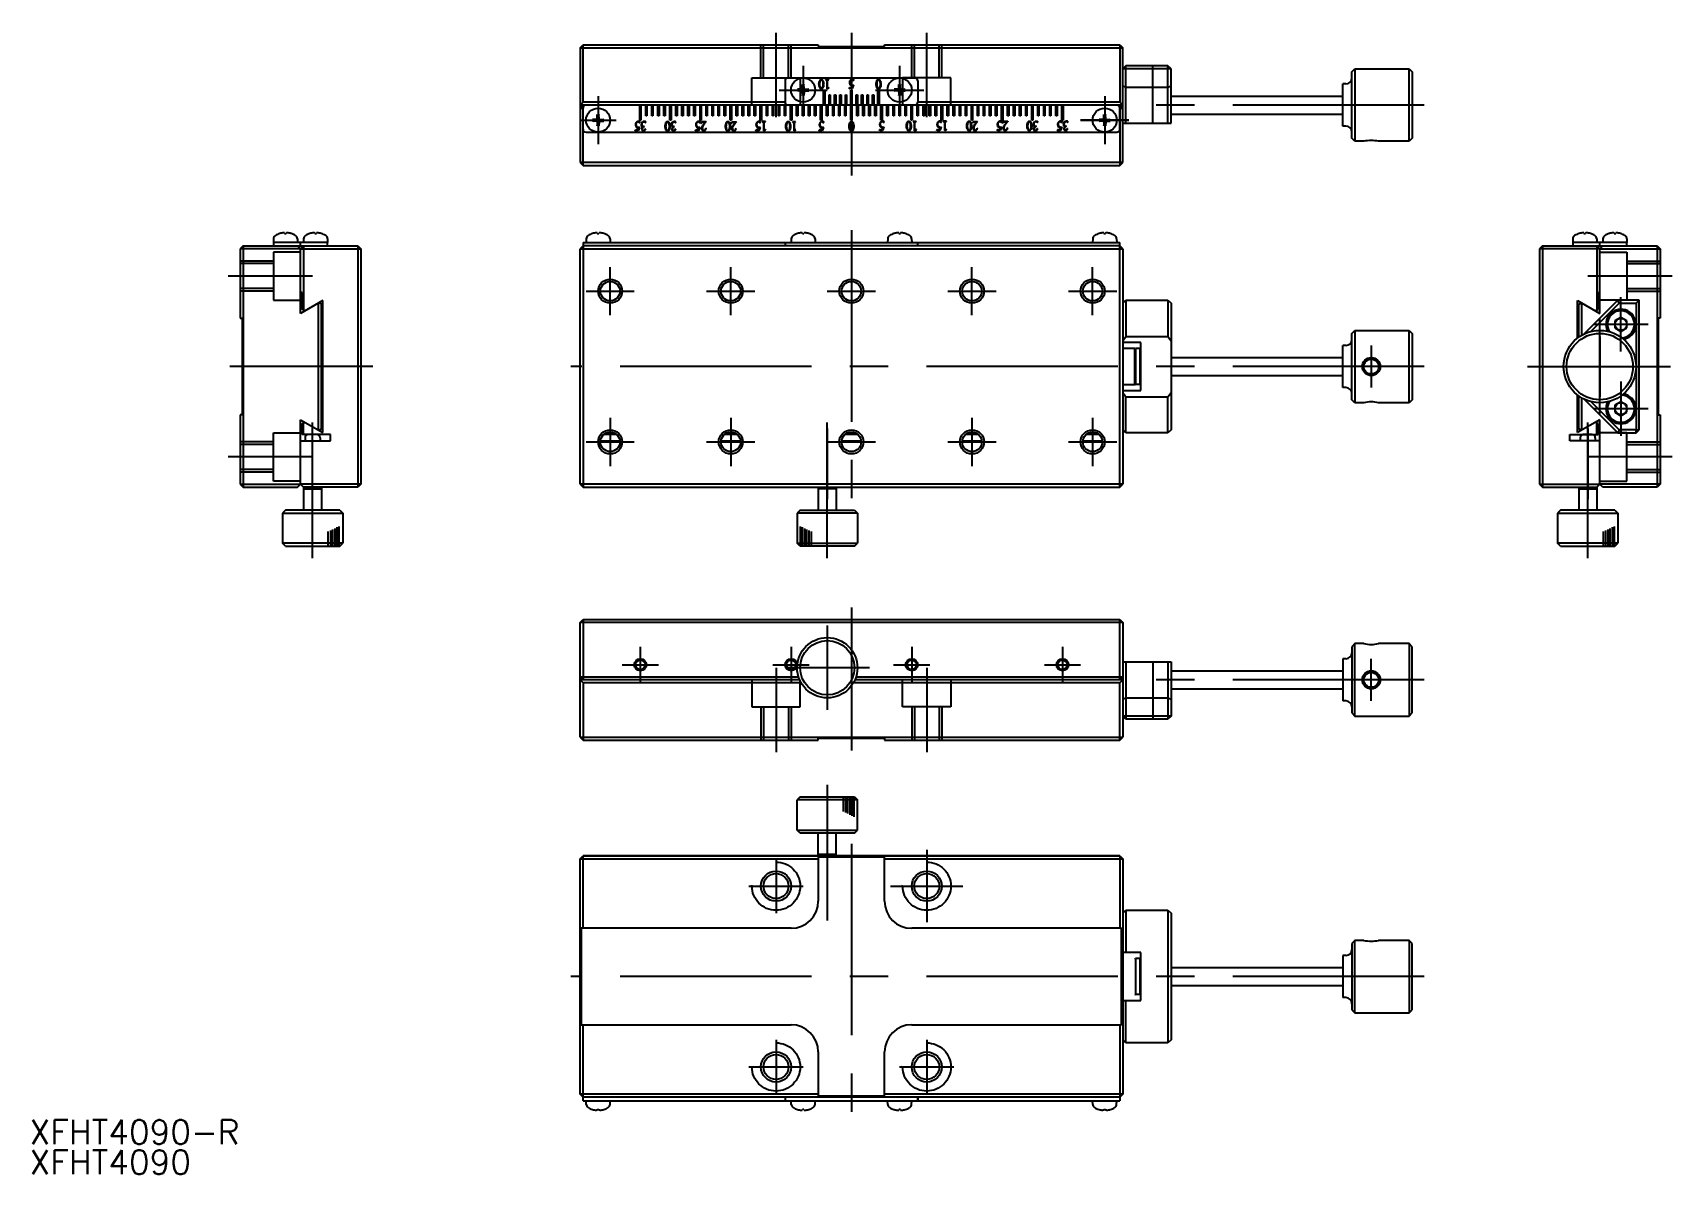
# Model space of a CAD drawing. Extents: x 1 to 272, y 0 to 189.
import ezdxf

# ---------------------------------------------------------------- set-up
doc = ezdxf.new("R2010")
doc.units = 0
doc.linetypes.add('CENTER', pattern=[50.8, 31.75, -6.35, 6.35, -6.35])
doc.linetypes.add('DASHED', pattern=[19.05, 12.7, -6.35])
doc.layers.get('0').update_dxf_attribs({"linetype": 'CONTINUOUS'})
doc.layers.add('CENTER', color=1, linetype='CENTER')
doc.styles.get("Standard").update_dxf_attribs({"font": 'txt.shx', "height": 3, "bigfont": 'bigfont.shx'})

# ---------------------------------------------------------------- blocks, each defined once
blk = doc.blocks.new('*U1')
at = {"color": 7, "linetype": 'CONTINUOUS'}
blk.add_text('XFHT4090-R', height=4, dxfattribs=at).set_placement((0, 5))
blk = doc.blocks.new('*U2')
at = {"color": 7, "linetype": 'CONTINUOUS'}
blk.add_text('XFHT4090', height=4, dxfattribs=at).set_placement((0, 0))

msp = doc.modelspace()

# ---------------------------------------------------------------- linework, layer by layer
at = {"color": 7, "linetype": 'CONTINUOUS'}
for p, q in [((91.26, 186.85), (91.76, 187.35)), ((91.26, 186.85), (181.26, 186.85)), ((91.26, 186.85), (91.26, 167.85)), ((91.76, 187.35), (130.76, 187.35)), ((91.76, 177.85), (91.76, 187.35)), ((130.76, 187.35), (130.76, 187.05)), ((130.76, 187.05), (141.76, 187.05)), ((141.76, 187.05), (141.76, 187.35)), ((141.76, 187.35), (180.76, 187.35)), ((180.76, 187.35), (181.26, 186.85)), ((180.76, 187.35), (180.76, 177.85)), ((181.26, 167.85), (181.26, 186.85)), ((181.76, 183.85), (181.26, 183.35)), ((189.26, 183.35), (181.26, 183.35)), ((188.76, 183.85), (181.76, 183.85)), ((181.76, 174.35), (181.76, 183.85)), ((186.26, 174.35), (186.26, 183.85)), ((189.26, 183.35), (188.76, 183.85)), ((188.76, 174.35), (188.76, 183.85)), ((189.26, 174.35), (189.26, 183.35)), ((219.26, 182.85), (219.76, 183.35)), ((219.26, 171.85), (219.26, 182.85)), ((219.76, 183.35), (219.76, 171.35)), ((219.76, 183.35), (228.76, 183.35)), ((228.76, 183.35), (229.26, 182.85)), ((228.76, 171.35), (228.76, 183.35)), ((229.26, 182.85), (229.26, 171.85)), ((125.26, 181.35), (125.26, 177.85)), ((125.76, 181.85), (146.76, 181.85)), ((127.98, 180.01), (127.34, 179.98)), ((127.34, 179.98), (127.35, 179.98)), ((127.35, 179.71), (127.34, 179.71)), ((127.98, 179.68), (127.34, 179.71)), ((127.35, 179.98), (127.36, 179.98)), ((127.36, 179.71), (127.35, 179.71)), ((127.36, 179.98), (127.37, 179.98)), ((127.37, 179.71), (127.36, 179.71)), ((127.37, 179.98), (127.38, 179.98)), ((127.38, 179.71), (127.37, 179.71)), ((127.38, 179.98), (127.38, 179.98)), ((127.38, 179.98), (127.39, 179.98)), ((127.39, 179.71), (127.38, 179.71)), ((127.38, 179.71), (127.38, 179.71)), ((127.39, 179.98), (127.39, 179.98)), ((127.39, 179.98), (127.4, 179.98)), ((127.4, 179.71), (127.39, 179.71)), ((127.39, 179.71), (127.39, 179.71)), ((127.4, 179.98), (127.4, 179.98)), ((127.4, 179.98), (127.4, 179.98)), ((127.4, 179.98), (127.41, 179.98)), ((127.41, 179.71), (127.4, 179.71)), ((127.4, 179.71), (127.4, 179.71)), ((127.4, 179.71), (127.4, 179.71)), ((127.79, 179.92), (127.41, 179.98)), ((127.41, 179.98), (127.41, 179.98)), ((127.41, 179.71), (127.79, 179.77)), ((127.41, 179.71), (127.41, 179.71)), ((127.98, 179.92), (127.79, 179.92)), ((127.79, 179.77), (127.98, 179.77)), ((127.99, 180.01), (127.98, 180.01)), ((127.98, 179.68), (127.99, 179.68)), ((128, 180.01), (127.99, 180.01)), ((127.99, 179.68), (128, 179.68)), ((128.01, 180.01), (128, 180.01)), ((128, 179.68), (128.01, 179.68)), ((128.02, 180.02), (128.01, 180.01)), ((128.01, 179.68), (128.02, 179.67)), ((128.03, 180.02), (128.02, 180.02)), ((128.02, 179.67), (128.03, 179.67)), ((128.05, 180.03), (128.03, 180.02)), ((128.03, 179.67), (128.05, 179.66)), ((128.05, 180.04), (128.05, 180.03)), ((128.05, 179.66), (128.05, 179.65)), ((128.05, 179.65), (128.06, 179.64)), ((128.07, 180.05), (128.06, 180.05)), ((128.06, 180.05), (128.05, 180.04)), ((128.06, 179.64), (128.07, 179.64)), ((128.08, 180.06), (128.07, 180.05)), ((128.07, 179.64), (128.08, 179.63)), ((128.09, 180.08), (128.08, 180.06)), ((128.08, 179.63), (128.09, 179.62)), ((128.1, 180.1), (128.09, 180.09)), ((128.09, 180.09), (128.09, 180.08)), ((128.09, 179.62), (128.09, 179.6)), ((128.09, 179.6), (128.1, 179.59)), ((128.1, 180.13), (128.13, 180.77)), ((128.1, 180.13), (128.1, 180.12)), ((128.1, 180.12), (128.1, 180.11)), ((128.1, 180.11), (128.1, 180.1)), ((128.1, 179.59), (128.1, 179.58)), ((128.1, 179.58), (128.1, 179.57)), ((128.1, 179.57), (128.1, 179.56)), ((128.1, 179.56), (128.13, 178.92)), ((128.13, 180.76), (128.13, 180.77)), ((128.13, 180.75), (128.13, 180.76)), ((128.13, 180.74), (128.13, 180.75)), ((128.13, 180.73), (128.13, 180.74)), ((128.13, 180.72), (128.13, 180.73)), ((128.13, 180.73), (128.13, 180.73)), ((128.13, 180.71), (128.13, 180.72)), ((128.13, 180.72), (128.13, 180.72)), ((128.13, 180.7), (128.13, 180.71)), ((128.13, 180.71), (128.13, 180.71)), ((128.13, 180.7), (128.19, 180.32)), ((128.13, 180.7), (128.13, 180.7)), ((128.13, 180.7), (128.13, 180.7)), ((128.19, 180.32), (128.19, 180.13)), ((128.19, 179.56), (128.19, 179.37)), ((128.34, 180.32), (128.4, 180.7)), ((128.34, 180.13), (128.34, 180.32)), ((128.34, 179.37), (128.34, 179.56)), ((128.4, 180.77), (128.4, 180.76)), ((128.43, 180.13), (128.4, 180.77)), ((128.4, 180.76), (128.4, 180.75)), ((128.4, 180.75), (128.4, 180.74)), ((128.4, 180.74), (128.4, 180.73)), ((128.4, 180.73), (128.4, 180.73)), ((128.4, 180.73), (128.4, 180.72)), ((128.4, 180.72), (128.4, 180.72)), ((128.4, 180.72), (128.4, 180.71)), ((128.4, 180.71), (128.4, 180.71)), ((128.4, 180.71), (128.4, 180.7)), ((128.4, 180.7), (128.4, 180.7)), ((128.4, 180.7), (128.4, 180.7)), ((128.43, 179.56), (128.4, 178.92)), ((128.43, 180.12), (128.43, 180.13)), ((128.43, 180.11), (128.43, 180.12)), ((128.43, 180.1), (128.43, 180.11)), ((128.44, 180.09), (128.43, 180.1)), ((128.43, 179.59), (128.44, 179.6)), ((128.43, 179.58), (128.43, 179.59)), ((128.43, 179.57), (128.43, 179.58)), ((128.43, 179.56), (128.43, 179.57)), ((128.44, 180.08), (128.44, 180.09)), ((128.45, 180.06), (128.44, 180.08)), ((128.44, 179.61), (128.45, 179.63)), ((128.44, 179.6), (128.44, 179.61)), ((128.46, 180.05), (128.45, 180.06)), ((128.45, 179.63), (128.46, 179.64)), ((128.47, 180.05), (128.46, 180.05)), ((128.46, 179.64), (128.47, 179.64)), ((128.47, 180.04), (128.47, 180.05)), ((128.48, 180.03), (128.47, 180.04)), ((128.47, 179.65), (128.48, 179.66)), ((128.47, 179.64), (128.47, 179.65)), ((128.49, 180.02), (128.48, 180.03)), ((128.48, 179.66), (128.49, 179.67)), ((128.51, 180.02), (128.49, 180.02)), ((128.49, 179.67), (128.51, 179.67)), ((128.52, 180.01), (128.51, 180.02)), ((128.51, 179.67), (128.52, 179.68)), ((128.53, 180.01), (128.52, 180.01)), ((128.52, 179.68), (128.53, 179.68)), ((128.54, 180.01), (128.53, 180.01)), ((128.53, 179.68), (128.54, 179.68)), ((128.55, 180.01), (128.54, 180.01)), ((128.54, 179.68), (128.55, 179.68)), ((128.55, 180.01), (129.19, 179.98)), ((128.74, 179.92), (128.55, 179.92)), ((128.55, 179.77), (128.74, 179.77)), ((128.55, 179.68), (129.19, 179.71)), ((129.12, 179.98), (128.74, 179.92)), ((128.74, 179.77), (129.12, 179.71)), ((129.12, 179.98), (129.12, 179.98)), ((129.12, 179.98), (129.12, 179.98)), ((129.12, 179.98), (129.13, 179.98)), ((129.13, 179.71), (129.12, 179.71)), ((129.12, 179.71), (129.12, 179.71)), ((129.12, 179.71), (129.12, 179.71)), ((129.13, 179.98), (129.13, 179.98)), ((129.13, 179.98), (129.14, 179.98)), ((129.14, 179.71), (129.13, 179.71)), ((129.13, 179.71), (129.13, 179.71)), ((129.14, 179.98), (129.14, 179.98)), ((129.14, 179.98), (129.15, 179.98)), ((129.15, 179.71), (129.14, 179.71)), ((129.14, 179.71), (129.14, 179.71)), ((129.15, 179.98), (129.15, 179.98)), ((129.15, 179.98), (129.16, 179.98)), ((129.16, 179.71), (129.15, 179.71)), ((129.15, 179.71), (129.15, 179.71)), ((129.16, 179.98), (129.17, 179.98)), ((129.17, 179.71), (129.16, 179.71)), ((129.17, 179.98), (129.18, 179.98)), ((129.18, 179.71), (129.17, 179.71)), ((129.18, 179.98), (129.19, 179.98)), ((129.19, 179.71), (129.18, 179.71)), ((131.66, 177.35), (131.66, 179.85)), ((131.66, 179.85), (131.86, 179.85)), ((131.86, 179.85), (131.86, 177.35)), ((132.51, 181.58), (131.98, 181.58)), ((131.98, 181.58), (131.98, 181.54)), ((131.98, 181.54), (132, 181.54)), ((132, 181.54), (132.02, 181.54)), ((132.02, 181.54), (132.04, 181.54)), ((132.04, 181.54), (132.06, 181.53)), ((132.06, 181.53), (132.08, 181.53)), ((132.08, 181.53), (132.1, 181.52)), ((132.1, 181.52), (132.11, 181.52)), ((132.11, 181.52), (132.12, 181.52)), ((132.12, 181.52), (132.13, 181.51)), ((132.13, 181.51), (132.14, 181.51)), ((132.14, 181.51), (132.15, 181.5)), ((132.15, 181.5), (132.15, 181.5)), ((132.15, 181.5), (132.16, 181.49)), ((132.16, 181.49), (132.16, 181.48)), ((132.16, 181.48), (132.17, 181.47)), ((132.17, 181.47), (132.17, 181.47)), ((132.17, 181.47), (132.18, 181.46)), ((132.18, 181.46), (132.18, 181.45)), ((132.18, 181.45), (132.18, 181.43)), ((132.18, 181.43), (132.19, 181.42)), ((132.19, 181.42), (132.19, 181.4)), ((132.19, 181.4), (132.19, 181.38)), ((132.19, 181.38), (132.19, 180.06)), ((132.19, 180.06), (132.53, 180.22)), ((132.3, 181.37), (132.31, 181.39)), ((132.3, 181.34), (132.3, 181.37)), ((132.3, 180.33), (132.3, 181.34)), ((132.3, 180.32), (132.3, 180.33)), ((132.3, 180.31), (132.3, 180.32)), ((132.3, 180.3), (132.3, 180.31)), ((132.31, 180.29), (132.3, 180.3)), ((132.31, 181.43), (132.32, 181.44)), ((132.31, 181.42), (132.31, 181.43)), ((132.31, 181.41), (132.31, 181.42)), ((132.31, 181.39), (132.31, 181.41)), ((132.31, 180.28), (132.31, 180.29)), ((132.31, 180.27), (132.31, 180.28)), ((132.31, 180.26), (132.31, 180.27)), ((132.32, 180.25), (132.31, 180.26)), ((132.32, 181.45), (132.33, 181.46)), ((132.32, 181.44), (132.32, 181.45)), ((132.32, 180.24), (132.32, 180.25)), ((132.33, 180.24), (132.32, 180.24)), ((132.33, 181.47), (132.34, 181.48)), ((132.33, 181.46), (132.33, 181.47)), ((132.33, 180.23), (132.33, 180.24)), ((132.33, 180.24), (132.33, 180.24)), ((132.34, 180.23), (132.33, 180.23)), ((132.34, 181.48), (132.35, 181.49)), ((132.35, 180.22), (132.34, 180.23)), ((132.34, 180.23), (132.34, 180.23)), ((132.35, 181.5), (132.36, 181.51)), ((132.35, 181.49), (132.35, 181.5)), ((132.36, 180.22), (132.35, 180.22)), ((132.35, 180.22), (132.35, 180.22)), ((132.36, 181.51), (132.37, 181.51)), ((132.37, 180.22), (132.36, 180.22)), ((132.36, 180.22), (132.36, 180.22)), ((132.37, 181.51), (132.38, 181.51)), ((132.38, 180.22), (132.37, 180.22)), ((132.38, 181.51), (132.39, 181.52)), ((132.39, 180.22), (132.38, 180.22)), ((132.39, 181.52), (132.41, 181.53)), ((132.41, 180.22), (132.39, 180.22)), ((132.41, 181.53), (132.43, 181.53)), ((132.42, 180.22), (132.41, 180.22)), ((132.44, 180.22), (132.42, 180.22)), ((132.43, 181.53), (132.45, 181.53)), ((132.46, 180.23), (132.44, 180.22)), ((132.45, 181.53), (132.47, 181.54)), ((132.5, 180.24), (132.46, 180.23)), ((132.47, 181.54), (132.49, 181.54)), ((132.49, 181.54), (132.51, 181.54)), ((132.53, 180.25), (132.5, 180.24)), ((132.51, 181.54), (132.51, 181.58)), ((132.53, 180.22), (132.53, 180.25)), ((135.9, 180.05), (135.97, 180.21)), ((135.94, 180.05), (135.9, 180.05)), ((136, 180.22), (136.37, 180.22)), ((136.41, 180.1), (136.04, 180.1)), ((136.16, 179.85), (136.36, 179.85)), ((136.16, 174.85), (136.16, 179.85)), ((136.36, 179.85), (136.36, 174.85)), ((136.37, 180.22), (136.48, 180.48)), ((136.63, 180.64), (136.41, 180.1)), ((140.66, 177.35), (140.66, 179.85)), ((140.66, 179.85), (140.86, 179.85)), ((140.86, 179.85), (140.86, 177.35)), ((143.98, 180.01), (143.34, 179.98)), ((143.34, 179.98), (143.35, 179.98)), ((143.35, 179.71), (143.34, 179.71)), ((143.98, 179.68), (143.34, 179.71)), ((143.35, 179.98), (143.36, 179.98)), ((143.36, 179.71), (143.35, 179.71)), ((143.36, 179.98), (143.37, 179.98)), ((143.37, 179.71), (143.36, 179.71)), ((143.37, 179.98), (143.38, 179.98)), ((143.38, 179.71), (143.37, 179.71)), ((143.38, 179.98), (143.38, 179.98)), ((143.38, 179.98), (143.39, 179.98)), ((143.39, 179.71), (143.38, 179.71)), ((143.38, 179.71), (143.38, 179.71)), ((143.39, 179.98), (143.39, 179.98)), ((143.39, 179.98), (143.4, 179.98)), ((143.4, 179.71), (143.39, 179.71)), ((143.39, 179.71), (143.39, 179.71)), ((143.4, 179.98), (143.4, 179.98)), ((143.4, 179.98), (143.4, 179.98)), ((143.4, 179.98), (143.41, 179.98)), ((143.41, 179.71), (143.4, 179.71)), ((143.4, 179.71), (143.4, 179.71)), ((143.4, 179.71), (143.4, 179.71)), ((143.79, 179.92), (143.41, 179.98)), ((143.41, 179.98), (143.41, 179.98)), ((143.41, 179.71), (143.79, 179.77)), ((143.41, 179.71), (143.41, 179.71)), ((143.98, 179.92), (143.79, 179.92)), ((143.79, 179.77), (143.98, 179.77)), ((143.99, 180.01), (143.98, 180.01)), ((143.98, 179.68), (143.99, 179.68)), ((144, 180.01), (143.99, 180.01)), ((143.99, 179.68), (144, 179.68)), ((144.01, 180.01), (144, 180.01)), ((144, 179.68), (144.01, 179.68)), ((144.02, 180.02), (144.01, 180.01)), ((144.01, 179.68), (144.02, 179.67)), ((144.03, 180.02), (144.02, 180.02)), ((144.02, 179.67), (144.03, 179.67)), ((144.05, 180.03), (144.03, 180.02)), ((144.03, 179.67), (144.05, 179.66)), ((144.05, 180.04), (144.05, 180.03)), ((144.05, 179.66), (144.05, 179.65)), ((144.05, 179.65), (144.06, 179.64)), ((144.07, 180.05), (144.06, 180.05)), ((144.06, 180.05), (144.05, 180.04)), ((144.06, 179.64), (144.07, 179.64)), ((144.08, 180.06), (144.07, 180.05)), ((144.07, 179.64), (144.08, 179.63)), ((144.09, 180.08), (144.08, 180.06)), ((144.08, 179.63), (144.09, 179.62)), ((144.1, 180.1), (144.09, 180.09)), ((144.09, 180.09), (144.09, 180.08)), ((144.09, 179.62), (144.09, 179.6)), ((144.09, 179.6), (144.1, 179.59)), ((144.1, 180.13), (144.13, 180.77)), ((144.1, 180.13), (144.1, 180.12)), ((144.1, 180.12), (144.1, 180.11)), ((144.1, 180.11), (144.1, 180.1)), ((144.1, 179.59), (144.1, 179.58)), ((144.1, 179.58), (144.1, 179.57)), ((144.1, 179.57), (144.1, 179.56)), ((144.1, 179.56), (144.13, 178.92)), ((144.13, 180.76), (144.13, 180.77)), ((144.13, 180.75), (144.13, 180.76)), ((144.13, 180.74), (144.13, 180.75)), ((144.13, 180.73), (144.13, 180.74)), ((144.13, 180.72), (144.13, 180.73)), ((144.13, 180.73), (144.13, 180.73)), ((144.13, 180.71), (144.13, 180.72)), ((144.13, 180.72), (144.13, 180.72)), ((144.13, 180.7), (144.13, 180.71)), ((144.13, 180.71), (144.13, 180.71)), ((144.13, 180.7), (144.19, 180.32)), ((144.13, 180.7), (144.13, 180.7)), ((144.13, 180.7), (144.13, 180.7)), ((144.19, 180.32), (144.19, 180.13)), ((144.19, 179.56), (144.19, 179.37)), ((144.34, 180.32), (144.4, 180.7)), ((144.34, 180.13), (144.34, 180.32)), ((144.34, 179.37), (144.34, 179.56)), ((144.4, 180.77), (144.4, 180.76)), ((144.43, 180.13), (144.4, 180.77)), ((144.4, 180.76), (144.4, 180.75)), ((144.4, 180.75), (144.4, 180.74)), ((144.4, 180.74), (144.4, 180.73)), ((144.4, 180.73), (144.4, 180.73)), ((144.4, 180.73), (144.4, 180.72)), ((144.4, 180.72), (144.4, 180.72)), ((144.4, 180.72), (144.4, 180.71)), ((144.4, 180.71), (144.4, 180.71)), ((144.4, 180.71), (144.4, 180.7)), ((144.4, 180.7), (144.4, 180.7)), ((144.4, 180.7), (144.4, 180.7)), ((144.43, 179.56), (144.4, 178.92)), ((144.43, 180.12), (144.43, 180.13)), ((144.43, 180.11), (144.43, 180.12)), ((144.43, 180.1), (144.43, 180.11)), ((144.44, 180.09), (144.43, 180.1)), ((144.43, 179.59), (144.44, 179.6)), ((144.43, 179.58), (144.43, 179.59)), ((144.43, 179.57), (144.43, 179.58)), ((144.43, 179.56), (144.43, 179.57)), ((144.44, 180.08), (144.44, 180.09)), ((144.45, 180.06), (144.44, 180.08)), ((144.44, 179.61), (144.45, 179.63)), ((144.44, 179.6), (144.44, 179.61)), ((144.46, 180.05), (144.45, 180.06)), ((144.45, 179.63), (144.46, 179.64)), ((144.47, 180.05), (144.46, 180.05)), ((144.46, 179.64), (144.47, 179.64)), ((144.47, 180.04), (144.47, 180.05)), ((144.48, 180.03), (144.47, 180.04)), ((144.47, 179.65), (144.48, 179.66)), ((144.47, 179.64), (144.47, 179.65)), ((144.49, 180.02), (144.48, 180.03)), ((144.48, 179.66), (144.49, 179.67)), ((144.51, 180.02), (144.49, 180.02)), ((144.49, 179.67), (144.51, 179.67)), ((144.52, 180.01), (144.51, 180.02)), ((144.51, 179.67), (144.52, 179.68)), ((144.53, 180.01), (144.52, 180.01)), ((144.52, 179.68), (144.53, 179.68)), ((144.54, 180.01), (144.53, 180.01)), ((144.53, 179.68), (144.54, 179.68)), ((144.55, 180.01), (144.54, 180.01)), ((144.54, 179.68), (144.55, 179.68)), ((144.55, 180.01), (145.19, 179.98)), ((144.74, 179.92), (144.55, 179.92)), ((144.55, 179.77), (144.74, 179.77)), ((144.55, 179.68), (145.19, 179.71)), ((145.12, 179.98), (144.74, 179.92)), ((144.74, 179.77), (145.12, 179.71)), ((145.12, 179.98), (145.12, 179.98)), ((145.12, 179.98), (145.12, 179.98)), ((145.12, 179.98), (145.13, 179.98)), ((145.13, 179.71), (145.12, 179.71)), ((145.12, 179.71), (145.12, 179.71)), ((145.12, 179.71), (145.12, 179.71)), ((145.13, 179.98), (145.13, 179.98)), ((145.13, 179.98), (145.14, 179.98)), ((145.14, 179.71), (145.13, 179.71)), ((145.13, 179.71), (145.13, 179.71)), ((145.14, 179.98), (145.14, 179.98)), ((145.14, 179.98), (145.15, 179.98)), ((145.15, 179.71), (145.14, 179.71)), ((145.14, 179.71), (145.14, 179.71)), ((145.15, 179.98), (145.15, 179.98)), ((145.15, 179.98), (145.16, 179.98)), ((145.16, 179.71), (145.15, 179.71)), ((145.15, 179.71), (145.15, 179.71)), ((145.16, 179.98), (145.17, 179.98)), ((145.17, 179.71), (145.16, 179.71)), ((145.17, 179.98), (145.18, 179.98)), ((145.18, 179.71), (145.17, 179.71)), ((145.18, 179.98), (145.19, 179.98)), ((145.19, 179.71), (145.18, 179.71)), ((147.26, 181.35), (147.26, 177.85)), ((181.26, 180.55), (181.76, 180.35)), ((181.76, 180.35), (188.76, 180.35)), ((188.76, 180.35), (189.26, 180.55)), ((217.76, 173.85), (217.76, 180.85)), ((218.26, 180.85), (217.76, 180.85)), ((91.76, 177.85), (91.26, 177.35)), ((181.26, 177.35), (91.26, 177.35)), ((91.76, 177.35), (91.26, 176.85)), ((91.26, 176.85), (91.76, 176.85)), ((125.26, 177.85), (91.76, 177.85)), ((91.76, 167.35), (91.76, 177.35)), ((91.76, 173.35), (91.76, 176.85)), ((101.16, 174.85), (101.16, 177.35)), ((101.36, 177.35), (101.36, 174.85)), ((102.16, 175.55), (102.16, 177.35)), ((102.36, 177.35), (102.36, 175.55)), ((103.16, 175.55), (103.16, 177.35)), ((103.36, 177.35), (103.36, 175.55)), ((104.16, 175.55), (104.16, 177.35)), ((104.36, 177.35), (104.36, 175.55)), ((105.16, 175.55), (105.16, 177.35)), ((105.36, 177.35), (105.36, 175.55)), ((106.16, 174.85), (106.16, 177.35)), ((106.36, 177.35), (106.36, 174.85)), ((107.16, 175.55), (107.16, 177.35)), ((107.36, 177.35), (107.36, 175.55)), ((108.16, 175.55), (108.16, 177.35)), ((108.36, 177.35), (108.36, 175.55)), ((109.16, 175.55), (109.16, 177.35)), ((109.36, 177.35), (109.36, 175.55)), ((110.16, 175.55), (110.16, 177.35)), ((110.36, 177.35), (110.36, 175.55)), ((111.16, 174.85), (111.16, 177.35)), ((111.36, 177.35), (111.36, 174.85)), ((112.16, 175.55), (112.16, 177.35)), ((112.36, 177.35), (112.36, 175.55)), ((113.16, 175.55), (113.16, 177.35)), ((113.36, 177.35), (113.36, 175.55)), ((114.16, 175.55), (114.16, 177.35)), ((114.36, 177.35), (114.36, 175.55)), ((115.16, 175.55), (115.16, 177.35)), ((115.36, 177.35), (115.36, 175.55)), ((116.16, 174.85), (116.16, 177.35)), ((116.36, 177.35), (116.36, 174.85)), ((117.16, 175.55), (117.16, 177.35)), ((117.36, 177.35), (117.36, 175.55)), ((118.16, 175.55), (118.16, 177.35)), ((118.36, 177.35), (118.36, 175.55)), ((119.16, 175.55), (119.16, 177.35)), ((119.36, 177.35), (119.36, 175.55)), ((120.16, 175.55), (120.16, 177.35)), ((120.36, 177.35), (120.36, 175.55)), ((121.16, 174.85), (121.16, 177.35)), ((121.36, 177.35), (121.36, 174.85)), ((122.16, 175.55), (122.16, 177.35)), ((122.36, 177.35), (122.36, 175.55)), ((123.16, 175.55), (123.16, 177.35)), ((123.36, 177.35), (123.36, 175.55)), ((124.16, 175.55), (124.16, 177.35)), ((124.36, 177.35), (124.36, 175.55)), ((125.16, 175.55), (125.16, 177.35)), ((125.36, 177.35), (125.36, 175.55)), ((126.16, 174.85), (126.16, 177.35)), ((126.36, 177.35), (126.36, 174.85)), ((127.16, 175.55), (127.16, 177.35)), ((127.36, 177.35), (127.36, 175.55)), ((128.19, 179.37), (128.13, 178.99)), ((128.13, 178.98), (128.13, 178.99)), ((128.13, 178.99), (128.13, 178.99)), ((128.13, 178.99), (128.13, 178.99)), ((128.13, 178.97), (128.13, 178.98)), ((128.13, 178.98), (128.13, 178.98)), ((128.13, 178.96), (128.13, 178.97)), ((128.13, 178.97), (128.13, 178.97)), ((128.13, 178.95), (128.13, 178.96)), ((128.13, 178.96), (128.13, 178.96)), ((128.13, 178.94), (128.13, 178.95)), ((128.13, 178.93), (128.13, 178.94)), ((128.13, 178.92), (128.13, 178.93)), ((128.16, 175.55), (128.16, 177.35)), ((128.4, 178.99), (128.34, 179.37)), ((128.36, 177.35), (128.36, 175.55)), ((128.4, 178.99), (128.4, 178.99)), ((128.4, 178.99), (128.4, 178.99)), ((128.4, 178.99), (128.4, 178.98)), ((128.4, 178.98), (128.4, 178.98)), ((128.4, 178.98), (128.4, 178.97)), ((128.4, 178.97), (128.4, 178.97)), ((128.4, 178.97), (128.4, 178.96)), ((128.4, 178.96), (128.4, 178.96)), ((128.4, 178.96), (128.4, 178.95)), ((128.4, 178.95), (128.4, 178.94)), ((128.4, 178.94), (128.4, 178.93)), ((128.4, 178.93), (128.4, 178.92)), ((129.16, 175.55), (129.16, 177.35)), ((129.36, 177.35), (129.36, 175.55)), ((130.16, 175.55), (130.16, 177.35)), ((130.36, 177.35), (130.36, 175.55)), ((131.16, 174.85), (131.16, 177.35)), ((131.36, 177.35), (131.36, 174.85)), ((132.16, 175.55), (132.16, 177.35)), ((132.36, 177.35), (132.36, 175.55)), ((132.56, 177.35), (132.56, 179.05)), ((132.56, 179.05), (132.76, 179.05)), ((132.76, 179.05), (132.76, 177.35)), ((133.16, 175.55), (133.16, 177.35)), ((133.36, 177.35), (133.36, 175.55)), ((133.46, 177.35), (133.46, 179.05)), ((133.46, 179.05), (133.66, 179.05)), ((133.66, 179.05), (133.66, 177.35)), ((134.16, 175.55), (134.16, 177.35)), ((134.36, 177.35), (134.36, 179.05)), ((134.36, 179.05), (134.56, 179.05)), ((134.36, 177.35), (134.36, 175.55)), ((134.56, 179.05), (134.56, 177.35)), ((135.16, 175.55), (135.16, 177.35)), ((135.26, 177.35), (135.26, 179.05)), ((135.26, 179.05), (135.46, 179.05)), ((135.36, 177.35), (135.36, 175.55)), ((135.46, 179.05), (135.46, 177.35)), ((137.06, 177.35), (137.06, 179.05)), ((137.06, 179.05), (137.26, 179.05)), ((137.16, 175.55), (137.16, 177.35)), ((137.26, 179.05), (137.26, 177.35)), ((137.36, 177.35), (137.36, 175.55)), ((137.96, 177.35), (137.96, 179.05)), ((137.96, 179.05), (138.16, 179.05)), ((138.16, 179.05), (138.16, 177.35)), ((138.16, 175.55), (138.16, 177.35)), ((138.36, 177.35), (138.36, 175.55)), ((138.86, 177.35), (138.86, 179.05)), ((138.86, 179.05), (139.06, 179.05)), ((139.06, 179.05), (139.06, 177.35)), ((139.16, 175.55), (139.16, 177.35)), ((139.36, 177.35), (139.36, 175.55)), ((139.76, 177.35), (139.76, 179.05)), ((139.76, 179.05), (139.96, 179.05)), ((139.96, 179.05), (139.96, 177.35)), ((140.16, 175.55), (140.16, 177.35)), ((140.36, 177.35), (140.36, 175.55)), ((141.16, 174.85), (141.16, 177.35)), ((141.36, 177.35), (141.36, 174.85)), ((142.16, 175.55), (142.16, 177.35)), ((142.36, 177.35), (142.36, 175.55)), ((143.16, 175.55), (143.16, 177.35)), ((143.36, 177.35), (143.36, 175.55)), ((144.19, 179.37), (144.13, 178.99)), ((144.13, 178.98), (144.13, 178.99)), ((144.13, 178.99), (144.13, 178.99)), ((144.13, 178.99), (144.13, 178.99)), ((144.13, 178.97), (144.13, 178.98)), ((144.13, 178.98), (144.13, 178.98)), ((144.13, 178.96), (144.13, 178.97)), ((144.13, 178.97), (144.13, 178.97)), ((144.13, 178.95), (144.13, 178.96)), ((144.13, 178.96), (144.13, 178.96)), ((144.13, 178.94), (144.13, 178.95)), ((144.13, 178.93), (144.13, 178.94)), ((144.13, 178.92), (144.13, 178.93)), ((144.16, 175.55), (144.16, 177.35)), ((144.4, 178.99), (144.34, 179.37)), ((144.36, 177.35), (144.36, 175.55)), ((144.4, 178.99), (144.4, 178.99)), ((144.4, 178.99), (144.4, 178.99)), ((144.4, 178.99), (144.4, 178.98)), ((144.4, 178.98), (144.4, 178.98)), ((144.4, 178.98), (144.4, 178.97)), ((144.4, 178.97), (144.4, 178.97)), ((144.4, 178.97), (144.4, 178.96)), ((144.4, 178.96), (144.4, 178.96)), ((144.4, 178.96), (144.4, 178.95)), ((144.4, 178.95), (144.4, 178.94)), ((144.4, 178.94), (144.4, 178.93)), ((144.4, 178.93), (144.4, 178.92)), ((145.16, 175.55), (145.16, 177.35)), ((145.36, 177.35), (145.36, 175.55)), ((146.16, 174.85), (146.16, 177.35)), ((146.36, 177.35), (146.36, 174.85)), ((147.16, 175.55), (147.16, 177.35)), ((180.76, 177.85), (147.26, 177.85)), ((147.36, 177.35), (147.36, 175.55)), ((148.16, 175.55), (148.16, 177.35)), ((148.36, 177.35), (148.36, 175.55)), ((149.16, 175.55), (149.16, 177.35)), ((149.36, 177.35), (149.36, 175.55)), ((150.16, 175.55), (150.16, 177.35)), ((150.36, 177.35), (150.36, 175.55)), ((151.16, 174.85), (151.16, 177.35)), ((151.36, 177.35), (151.36, 174.85)), ((152.16, 175.55), (152.16, 177.35)), ((152.36, 177.35), (152.36, 175.55)), ((153.16, 175.55), (153.16, 177.35)), ((153.36, 177.35), (153.36, 175.55)), ((154.16, 175.55), (154.16, 177.35)), ((154.36, 177.35), (154.36, 175.55)), ((155.16, 175.55), (155.16, 177.35)), ((155.36, 177.35), (155.36, 175.55)), ((156.16, 174.85), (156.16, 177.35)), ((156.36, 177.35), (156.36, 174.85)), ((157.16, 175.55), (157.16, 177.35)), ((157.36, 177.35), (157.36, 175.55)), ((158.16, 175.55), (158.16, 177.35)), ((158.36, 177.35), (158.36, 175.55)), ((159.16, 175.55), (159.16, 177.35)), ((159.36, 177.35), (159.36, 175.55)), ((160.16, 175.55), (160.16, 177.35)), ((160.36, 177.35), (160.36, 175.55)), ((161.16, 174.85), (161.16, 177.35)), ((161.36, 177.35), (161.36, 174.85)), ((162.16, 175.55), (162.16, 177.35)), ((162.36, 177.35), (162.36, 175.55)), ((163.16, 175.55), (163.16, 177.35)), ((163.36, 177.35), (163.36, 175.55)), ((164.16, 175.55), (164.16, 177.35)), ((164.36, 177.35), (164.36, 175.55)), ((165.16, 175.55), (165.16, 177.35)), ((165.36, 177.35), (165.36, 175.55)), ((166.16, 174.85), (166.16, 177.35)), ((166.36, 177.35), (166.36, 174.85)), ((167.16, 175.55), (167.16, 177.35)), ((167.36, 177.35), (167.36, 175.55)), ((168.16, 175.55), (168.16, 177.35)), ((168.36, 177.35), (168.36, 175.55)), ((169.16, 175.55), (169.16, 177.35)), ((169.36, 177.35), (169.36, 175.55)), ((170.16, 175.55), (170.16, 177.35)), ((170.36, 177.35), (170.36, 175.55)), ((171.16, 174.85), (171.16, 177.35)), ((171.36, 177.35), (171.36, 174.85)), ((180.76, 177.85), (181.26, 177.35)), ((181.26, 176.85), (180.76, 177.35)), ((180.76, 177.35), (180.76, 167.35)), ((180.76, 173.35), (180.76, 176.85)), ((180.76, 176.85), (181.26, 176.85)), ((189.26, 178.85), (217.76, 178.85)), ((93.98, 175.01), (93.34, 174.98)), ((93.34, 174.98), (93.35, 174.98)), ((93.35, 174.71), (93.34, 174.71)), ((93.98, 174.68), (93.34, 174.71)), ((93.35, 174.98), (93.36, 174.98)), ((93.36, 174.71), (93.35, 174.71)), ((93.36, 174.98), (93.37, 174.98)), ((93.37, 174.71), (93.36, 174.71)), ((93.37, 174.98), (93.38, 174.98)), ((93.38, 174.71), (93.37, 174.71)), ((93.38, 174.98), (93.38, 174.98)), ((93.38, 174.98), (93.39, 174.98)), ((93.39, 174.71), (93.38, 174.71)), ((93.38, 174.71), (93.38, 174.71)), ((93.39, 174.98), (93.39, 174.98)), ((93.39, 174.98), (93.4, 174.98)), ((93.4, 174.71), (93.39, 174.71)), ((93.39, 174.71), (93.39, 174.71)), ((93.4, 174.98), (93.4, 174.98)), ((93.4, 174.98), (93.4, 174.98)), ((93.4, 174.98), (93.41, 174.98)), ((93.41, 174.71), (93.4, 174.71)), ((93.4, 174.71), (93.4, 174.71)), ((93.4, 174.71), (93.4, 174.71)), ((93.79, 174.92), (93.41, 174.98)), ((93.41, 174.98), (93.41, 174.98)), ((93.41, 174.71), (93.79, 174.77)), ((93.41, 174.71), (93.41, 174.71)), ((93.98, 174.92), (93.79, 174.92)), ((93.79, 174.77), (93.98, 174.77)), ((93.99, 175.01), (93.98, 175.01)), ((93.98, 174.68), (93.99, 174.68)), ((94, 175.01), (93.99, 175.01)), ((93.99, 174.68), (94, 174.68)), ((94.01, 175.01), (94, 175.01)), ((94, 174.68), (94.01, 174.68)), ((94.02, 175.02), (94.01, 175.01)), ((94.01, 174.68), (94.02, 174.67)), ((94.03, 175.02), (94.02, 175.02)), ((94.02, 174.67), (94.03, 174.67)), ((94.05, 175.03), (94.03, 175.02)), ((94.03, 174.67), (94.05, 174.66)), ((94.05, 175.04), (94.05, 175.03)), ((94.05, 174.66), (94.05, 174.65)), ((94.05, 174.65), (94.06, 174.64)), ((94.07, 175.05), (94.06, 175.05)), ((94.06, 175.05), (94.05, 175.04)), ((94.06, 174.64), (94.07, 174.64)), ((94.08, 175.06), (94.07, 175.05)), ((94.07, 174.64), (94.08, 174.63)), ((94.09, 175.08), (94.08, 175.06)), ((94.08, 174.63), (94.09, 174.62)), ((94.1, 175.1), (94.09, 175.09)), ((94.09, 175.09), (94.09, 175.08)), ((94.09, 174.62), (94.09, 174.6)), ((94.09, 174.6), (94.1, 174.59)), ((94.1, 175.13), (94.13, 175.77)), ((94.1, 175.13), (94.1, 175.12)), ((94.1, 175.12), (94.1, 175.11)), ((94.1, 175.11), (94.1, 175.1)), ((94.1, 174.59), (94.1, 174.58)), ((94.1, 174.58), (94.1, 174.57)), ((94.1, 174.57), (94.1, 174.56)), ((94.1, 174.56), (94.13, 173.92)), ((94.13, 175.76), (94.13, 175.77)), ((94.13, 175.75), (94.13, 175.76)), ((94.13, 175.74), (94.13, 175.75)), ((94.13, 175.73), (94.13, 175.74)), ((94.13, 175.72), (94.13, 175.73)), ((94.13, 175.73), (94.13, 175.73)), ((94.13, 175.71), (94.13, 175.72)), ((94.13, 175.72), (94.13, 175.72)), ((94.13, 175.7), (94.13, 175.71)), ((94.13, 175.71), (94.13, 175.71)), ((94.13, 175.7), (94.19, 175.32)), ((94.13, 175.7), (94.13, 175.7)), ((94.13, 175.7), (94.13, 175.7)), ((94.19, 174.37), (94.13, 173.99)), ((94.13, 173.99), (94.13, 173.99)), ((94.19, 175.32), (94.19, 175.13)), ((94.19, 174.56), (94.19, 174.37)), ((94.34, 175.32), (94.4, 175.7)), ((94.34, 175.13), (94.34, 175.32)), ((94.34, 174.37), (94.34, 174.56)), ((94.4, 173.99), (94.34, 174.37)), ((94.4, 175.77), (94.4, 175.76)), ((94.43, 175.13), (94.4, 175.77)), ((94.4, 175.76), (94.4, 175.75)), ((94.4, 175.75), (94.4, 175.74)), ((94.4, 175.74), (94.4, 175.73)), ((94.4, 175.73), (94.4, 175.73)), ((94.4, 175.73), (94.4, 175.72)), ((94.4, 175.72), (94.4, 175.72)), ((94.4, 175.72), (94.4, 175.71)), ((94.4, 175.71), (94.4, 175.71)), ((94.4, 175.71), (94.4, 175.7)), ((94.4, 175.7), (94.4, 175.7)), ((94.4, 175.7), (94.4, 175.7)), ((94.43, 174.56), (94.4, 173.92)), ((94.4, 173.99), (94.4, 173.99)), ((94.43, 175.12), (94.43, 175.13)), ((94.43, 175.11), (94.43, 175.12)), ((94.43, 175.1), (94.43, 175.11)), ((94.44, 175.09), (94.43, 175.1)), ((94.43, 174.59), (94.44, 174.6)), ((94.43, 174.58), (94.43, 174.59)), ((94.43, 174.57), (94.43, 174.58)), ((94.43, 174.56), (94.43, 174.57)), ((94.44, 175.08), (94.44, 175.09)), ((94.45, 175.06), (94.44, 175.08)), ((94.44, 174.61), (94.45, 174.63)), ((94.44, 174.6), (94.44, 174.61)), ((94.46, 175.05), (94.45, 175.06)), ((94.45, 174.63), (94.46, 174.64)), ((94.47, 175.05), (94.46, 175.05)), ((94.46, 174.64), (94.47, 174.64)), ((94.47, 175.04), (94.47, 175.05)), ((94.48, 175.03), (94.47, 175.04)), ((94.47, 174.65), (94.48, 174.66)), ((94.47, 174.64), (94.47, 174.65)), ((94.49, 175.02), (94.48, 175.03)), ((94.48, 174.66), (94.49, 174.67)), ((94.51, 175.02), (94.49, 175.02)), ((94.49, 174.67), (94.51, 174.67)), ((94.52, 175.01), (94.51, 175.02)), ((94.51, 174.67), (94.52, 174.68)), ((94.53, 175.01), (94.52, 175.01)), ((94.52, 174.68), (94.53, 174.68)), ((94.54, 175.01), (94.53, 175.01)), ((94.53, 174.68), (94.54, 174.68)), ((94.55, 175.01), (94.54, 175.01)), ((94.54, 174.68), (94.55, 174.68)), ((94.55, 175.01), (95.19, 174.98)), ((94.74, 174.92), (94.55, 174.92)), ((94.55, 174.77), (94.74, 174.77)), ((94.55, 174.68), (95.19, 174.71)), ((95.12, 174.98), (94.74, 174.92)), ((94.74, 174.77), (95.12, 174.71)), ((95.12, 174.98), (95.12, 174.98)), ((95.12, 174.98), (95.12, 174.98)), ((95.12, 174.98), (95.13, 174.98)), ((95.13, 174.71), (95.12, 174.71)), ((95.12, 174.71), (95.12, 174.71)), ((95.12, 174.71), (95.12, 174.71)), ((95.13, 174.98), (95.13, 174.98)), ((95.13, 174.98), (95.14, 174.98)), ((95.14, 174.71), (95.13, 174.71)), ((95.13, 174.71), (95.13, 174.71)), ((95.14, 174.98), (95.14, 174.98)), ((95.14, 174.98), (95.15, 174.98)), ((95.15, 174.71), (95.14, 174.71)), ((95.14, 174.71), (95.14, 174.71)), ((95.15, 174.98), (95.15, 174.98)), ((95.15, 174.98), (95.16, 174.98)), ((95.16, 174.71), (95.15, 174.71)), ((95.15, 174.71), (95.15, 174.71)), ((95.16, 174.98), (95.17, 174.98)), ((95.17, 174.71), (95.16, 174.71)), ((95.17, 174.98), (95.18, 174.98)), ((95.18, 174.71), (95.17, 174.71)), ((95.18, 174.98), (95.19, 174.98)), ((95.19, 174.71), (95.18, 174.71)), ((101.36, 174.85), (101.16, 174.85)), ((102.09, 174.47), (101.97, 174.52)), ((102.11, 174.46), (102.09, 174.47)), ((102.36, 175.55), (102.16, 175.55)), ((103.36, 175.55), (103.16, 175.55)), ((104.36, 175.55), (104.16, 175.55)), ((105.36, 175.55), (105.16, 175.55)), ((106.36, 174.85), (106.16, 174.85)), ((107.09, 174.44), (106.97, 174.49)), ((107.11, 174.44), (107.09, 174.44)), ((107.36, 175.55), (107.16, 175.55)), ((108.36, 175.55), (108.16, 175.55)), ((109.36, 175.55), (109.16, 175.55)), ((110.36, 175.55), (110.16, 175.55)), ((111.36, 174.85), (111.16, 174.85)), ((111.32, 174.31), (111.42, 174.61)), ((111.36, 174.31), (111.32, 174.31)), ((111.42, 174.61), (112.19, 174.61)), ((112.01, 174.49), (111.55, 174.49)), ((111.63, 174.03), (112.01, 174.49)), ((112.19, 174.6), (111.83, 174.16)), ((112.36, 175.55), (112.16, 175.55)), ((112.19, 174.61), (112.19, 174.6)), ((113.36, 175.55), (113.16, 175.55)), ((114.36, 175.55), (114.16, 175.55)), ((115.36, 175.55), (115.16, 175.55)), ((116.36, 174.85), (116.16, 174.85)), ((116.32, 174.28), (116.42, 174.58)), ((116.36, 174.28), (116.32, 174.28)), ((116.42, 174.58), (117.19, 174.58)), ((117.01, 174.47), (116.55, 174.47)), ((116.63, 174), (117.01, 174.47)), ((117.19, 174.57), (116.83, 174.14)), ((117.36, 175.55), (117.16, 175.55)), ((117.19, 174.58), (117.19, 174.57)), ((118.36, 175.55), (118.16, 175.55)), ((119.36, 175.55), (119.16, 175.55)), ((120.36, 175.55), (120.16, 175.55)), ((121.36, 174.85), (121.16, 174.85)), ((122.01, 174.61), (121.48, 174.61)), ((121.48, 174.61), (121.48, 174.57)), ((121.48, 174.57), (121.5, 174.57)), ((121.5, 174.57), (121.52, 174.56)), ((121.52, 174.56), (121.54, 174.56)), ((121.54, 174.56), (121.56, 174.56)), ((121.56, 174.56), (121.58, 174.56)), ((121.58, 174.56), (121.6, 174.55)), ((121.6, 174.55), (121.61, 174.55)), ((121.61, 174.55), (121.62, 174.54)), ((121.62, 174.54), (121.63, 174.54)), ((121.63, 174.54), (121.64, 174.53)), ((121.64, 174.53), (121.65, 174.53)), ((121.65, 174.53), (121.65, 174.52)), ((121.65, 174.52), (121.66, 174.52)), ((121.66, 174.52), (121.66, 174.51)), ((121.66, 174.51), (121.67, 174.5)), ((121.67, 174.5), (121.67, 174.49)), ((121.67, 174.49), (121.68, 174.49)), ((121.68, 174.49), (121.68, 174.48)), ((121.68, 174.48), (121.68, 174.46)), ((121.68, 174.46), (121.69, 174.44)), ((121.69, 174.44), (121.69, 174.43)), ((121.69, 174.43), (121.69, 174.41)), ((121.69, 174.41), (121.69, 173.08)), ((121.8, 174.39), (121.81, 174.42)), ((121.8, 174.37), (121.8, 174.39)), ((121.8, 173.36), (121.8, 174.37)), ((121.81, 174.46), (121.82, 174.47)), ((121.81, 174.45), (121.81, 174.46)), ((121.81, 174.44), (121.81, 174.45)), ((121.81, 174.42), (121.81, 174.44)), ((121.82, 174.48), (121.83, 174.49)), ((121.82, 174.47), (121.82, 174.48)), ((121.83, 174.5), (121.84, 174.51)), ((121.83, 174.49), (121.83, 174.5)), ((121.84, 174.51), (121.85, 174.52)), ((121.85, 174.52), (121.85, 174.53)), ((121.85, 174.53), (121.86, 174.53)), ((121.86, 174.53), (121.87, 174.54)), ((121.87, 174.54), (121.88, 174.54)), ((121.88, 174.54), (121.89, 174.55)), ((121.89, 174.55), (121.91, 174.55)), ((121.91, 174.55), (121.93, 174.56)), ((121.93, 174.56), (121.95, 174.56)), ((121.95, 174.56), (121.97, 174.56)), ((121.97, 174.56), (121.99, 174.56)), ((121.99, 174.56), (122.01, 174.57)), ((122.01, 174.57), (122.01, 174.61)), ((122.36, 175.55), (122.16, 175.55)), ((123.36, 175.55), (123.16, 175.55)), ((124.36, 175.55), (124.16, 175.55)), ((125.36, 175.55), (125.16, 175.55)), ((126.36, 174.85), (126.16, 174.85)), ((127.01, 174.58), (126.48, 174.58)), ((126.48, 174.58), (126.48, 174.54)), ((126.48, 174.54), (126.5, 174.54)), ((126.5, 174.54), (126.52, 174.54)), ((126.52, 174.54), (126.54, 174.54)), ((126.54, 174.54), (126.56, 174.53)), ((126.56, 174.53), (126.58, 174.53)), ((126.58, 174.53), (126.6, 174.52)), ((126.6, 174.52), (126.61, 174.52)), ((126.61, 174.52), (126.62, 174.52)), ((126.62, 174.52), (126.63, 174.51)), ((126.63, 174.51), (126.64, 174.51)), ((126.64, 174.51), (126.65, 174.5)), ((126.65, 174.5), (126.65, 174.5)), ((126.65, 174.5), (126.66, 174.49)), ((126.66, 174.49), (126.66, 174.48)), ((126.66, 174.48), (126.67, 174.47)), ((126.67, 174.47), (126.67, 174.47)), ((126.67, 174.47), (126.68, 174.46)), ((126.68, 174.46), (126.68, 174.45)), ((126.68, 174.45), (126.68, 174.43)), ((126.68, 174.43), (126.69, 174.42)), ((126.69, 174.42), (126.69, 174.4)), ((126.69, 174.4), (126.69, 174.38)), ((126.69, 174.38), (126.69, 173.06)), ((126.8, 174.37), (126.81, 174.39)), ((126.8, 174.34), (126.8, 174.37)), ((126.8, 173.33), (126.8, 174.34)), ((126.81, 174.43), (126.82, 174.44)), ((126.81, 174.42), (126.81, 174.43)), ((126.81, 174.41), (126.81, 174.42)), ((126.81, 174.39), (126.81, 174.41)), ((126.82, 174.45), (126.83, 174.46)), ((126.82, 174.44), (126.82, 174.45)), ((126.83, 174.47), (126.84, 174.48)), ((126.83, 174.46), (126.83, 174.47)), ((126.84, 174.48), (126.85, 174.49)), ((126.85, 174.5), (126.86, 174.51)), ((126.85, 174.49), (126.85, 174.5)), ((126.86, 174.51), (126.87, 174.51)), ((126.87, 174.51), (126.88, 174.51)), ((126.88, 174.51), (126.89, 174.52)), ((126.89, 174.52), (126.91, 174.53)), ((126.91, 174.53), (126.93, 174.53)), ((126.93, 174.53), (126.95, 174.53)), ((126.95, 174.53), (126.97, 174.54)), ((126.97, 174.54), (126.99, 174.54)), ((126.99, 174.54), (127.01, 174.54)), ((127.01, 174.54), (127.01, 174.58)), ((127.36, 175.55), (127.16, 175.55)), ((128.36, 175.55), (128.16, 175.55)), ((129.36, 175.55), (129.16, 175.55)), ((130.36, 175.55), (130.16, 175.55)), ((131.36, 174.85), (131.16, 174.85)), ((132.36, 175.55), (132.16, 175.55)), ((133.36, 175.55), (133.16, 175.55)), ((134.36, 175.55), (134.16, 175.55)), ((135.36, 175.55), (135.16, 175.55)), ((136.36, 174.85), (136.16, 174.85)), ((137.36, 175.55), (137.16, 175.55)), ((138.36, 175.55), (138.16, 175.55)), ((139.36, 175.55), (139.16, 175.55)), ((140.36, 175.55), (140.16, 175.55)), ((141.36, 174.85), (141.16, 174.85)), ((142.36, 175.55), (142.16, 175.55)), ((143.36, 175.55), (143.16, 175.55)), ((144.36, 175.55), (144.16, 175.55)), ((145.36, 175.55), (145.16, 175.55)), ((146.36, 174.85), (146.16, 174.85)), ((147.01, 174.63), (146.48, 174.63)), ((146.48, 174.63), (146.48, 174.59)), ((146.48, 174.59), (146.5, 174.59)), ((146.5, 174.59), (146.52, 174.59)), ((146.52, 174.59), (146.54, 174.59)), ((146.54, 174.59), (146.56, 174.58)), ((146.56, 174.58), (146.58, 174.58)), ((146.58, 174.58), (146.6, 174.57)), ((146.6, 174.57), (146.61, 174.57)), ((146.61, 174.57), (146.62, 174.57)), ((146.62, 174.57), (146.63, 174.56)), ((146.63, 174.56), (146.64, 174.56)), ((146.64, 174.56), (146.65, 174.55)), ((146.65, 174.55), (146.65, 174.54)), ((146.65, 174.54), (146.66, 174.54)), ((146.66, 174.54), (146.66, 174.53)), ((146.66, 174.53), (146.67, 174.52)), ((146.67, 174.52), (146.67, 174.52)), ((146.67, 174.52), (146.68, 174.51)), ((146.68, 174.51), (146.68, 174.5)), ((146.68, 174.5), (146.68, 174.48)), ((146.68, 174.48), (146.69, 174.47)), ((146.69, 174.47), (146.69, 174.45)), ((146.69, 174.45), (146.69, 174.43)), ((146.69, 174.43), (146.69, 173.1)), ((146.8, 174.42), (146.81, 174.44)), ((146.8, 174.39), (146.8, 174.42)), ((146.8, 173.38), (146.8, 174.39)), ((146.81, 174.48), (146.82, 174.49)), ((146.81, 174.47), (146.81, 174.48)), ((146.81, 174.46), (146.81, 174.47)), ((146.81, 174.44), (146.81, 174.46)), ((146.82, 174.5), (146.83, 174.51)), ((146.82, 174.49), (146.82, 174.5)), ((146.83, 174.52), (146.84, 174.53)), ((146.83, 174.51), (146.83, 174.52)), ((146.84, 174.53), (146.85, 174.54)), ((146.85, 174.55), (146.86, 174.56)), ((146.85, 174.54), (146.85, 174.55)), ((146.86, 174.56), (146.87, 174.56)), ((146.87, 174.56), (146.88, 174.56)), ((146.88, 174.56), (146.89, 174.57)), ((146.89, 174.57), (146.91, 174.58)), ((146.91, 174.58), (146.93, 174.58)), ((146.93, 174.58), (146.95, 174.58)), ((146.95, 174.58), (146.97, 174.59)), ((146.97, 174.59), (146.99, 174.59)), ((146.99, 174.59), (147.01, 174.59)), ((147.01, 174.59), (147.01, 174.63)), ((147.36, 175.55), (147.16, 175.55)), ((148.36, 175.55), (148.16, 175.55)), ((149.36, 175.55), (149.16, 175.55)), ((150.36, 175.55), (150.16, 175.55)), ((151.36, 174.85), (151.16, 174.85)), ((152.01, 174.66), (151.48, 174.66)), ((151.48, 174.66), (151.48, 174.61)), ((151.48, 174.61), (151.5, 174.61)), ((151.5, 174.61), (151.52, 174.61)), ((151.52, 174.61), (151.54, 174.61)), ((151.54, 174.61), (151.56, 174.61)), ((151.56, 174.61), (151.58, 174.6)), ((151.58, 174.6), (151.6, 174.6)), ((151.6, 174.6), (151.61, 174.6)), ((151.61, 174.6), (151.62, 174.59)), ((151.62, 174.59), (151.63, 174.59)), ((151.63, 174.59), (151.64, 174.58)), ((151.64, 174.58), (151.65, 174.58)), ((151.65, 174.58), (151.65, 174.57)), ((151.65, 174.57), (151.66, 174.56)), ((151.66, 174.56), (151.66, 174.56)), ((151.66, 174.56), (151.67, 174.55)), ((151.67, 174.55), (151.67, 174.54)), ((151.67, 174.54), (151.68, 174.53)), ((151.68, 174.53), (151.68, 174.53)), ((151.68, 174.53), (151.68, 174.51)), ((151.68, 174.51), (151.69, 174.49)), ((151.69, 174.49), (151.69, 174.48)), ((151.69, 174.48), (151.69, 174.46)), ((151.69, 174.46), (151.69, 173.13)), ((151.8, 174.44), (151.81, 174.46)), ((151.8, 174.42), (151.8, 174.44)), ((151.8, 173.41), (151.8, 174.42)), ((151.81, 174.51), (151.82, 174.52)), ((151.81, 174.5), (151.81, 174.51)), ((151.81, 174.49), (151.81, 174.5)), ((151.81, 174.46), (151.81, 174.49)), ((151.82, 174.53), (151.83, 174.54)), ((151.82, 174.52), (151.82, 174.53)), ((151.83, 174.55), (151.84, 174.56)), ((151.83, 174.54), (151.83, 174.55)), ((151.84, 174.56), (151.85, 174.57)), ((151.85, 174.57), (151.85, 174.58)), ((151.85, 174.58), (151.86, 174.58)), ((151.86, 174.58), (151.87, 174.59)), ((151.87, 174.59), (151.88, 174.59)), ((151.88, 174.59), (151.89, 174.6)), ((151.89, 174.6), (151.91, 174.6)), ((151.91, 174.6), (151.93, 174.61)), ((151.93, 174.61), (151.95, 174.61)), ((151.95, 174.61), (151.97, 174.61)), ((151.97, 174.61), (151.99, 174.61)), ((151.99, 174.61), (152.01, 174.61)), ((152.01, 174.61), (152.01, 174.66)), ((152.36, 175.55), (152.16, 175.55)), ((153.36, 175.55), (153.16, 175.55)), ((154.36, 175.55), (154.16, 175.55)), ((155.36, 175.55), (155.16, 175.55)), ((156.36, 174.85), (156.16, 174.85)), ((156.32, 174.33), (156.42, 174.63)), ((156.36, 174.33), (156.32, 174.33)), ((156.42, 174.63), (157.19, 174.63)), ((157.01, 174.52), (156.55, 174.52)), ((156.63, 174.05), (157.01, 174.52)), ((157.19, 174.62), (156.83, 174.19)), ((157.36, 175.55), (157.16, 175.55)), ((157.19, 174.63), (157.19, 174.62)), ((158.36, 175.55), (158.16, 175.55)), ((159.36, 175.55), (159.16, 175.55)), ((160.36, 175.55), (160.16, 175.55)), ((161.36, 174.85), (161.16, 174.85)), ((161.32, 174.36), (161.42, 174.66)), ((161.36, 174.36), (161.32, 174.36)), ((161.42, 174.66), (162.19, 174.66)), ((162.01, 174.54), (161.55, 174.54)), ((161.63, 174.08), (162.01, 174.54)), ((162.19, 174.65), (161.83, 174.21)), ((162.36, 175.55), (162.16, 175.55)), ((162.19, 174.66), (162.19, 174.65)), ((163.36, 175.55), (163.16, 175.55)), ((164.36, 175.55), (164.16, 175.55)), ((165.36, 175.55), (165.16, 175.55)), ((166.36, 174.85), (166.16, 174.85)), ((167.09, 174.49), (166.97, 174.54)), ((167.11, 174.49), (167.09, 174.49)), ((167.36, 175.55), (167.16, 175.55)), ((168.36, 175.55), (168.16, 175.55)), ((169.36, 175.55), (169.16, 175.55)), ((170.36, 175.55), (170.16, 175.55)), ((171.36, 174.85), (171.16, 174.85)), ((172.09, 174.52), (171.97, 174.57)), ((172.11, 174.51), (172.09, 174.52)), ((177.98, 175.01), (177.34, 174.98)), ((177.34, 174.98), (177.35, 174.98)), ((177.35, 174.71), (177.34, 174.71)), ((177.98, 174.68), (177.34, 174.71)), ((177.35, 174.98), (177.36, 174.98)), ((177.36, 174.71), (177.35, 174.71)), ((177.36, 174.98), (177.37, 174.98)), ((177.37, 174.71), (177.36, 174.71)), ((177.37, 174.98), (177.38, 174.98)), ((177.38, 174.71), (177.37, 174.71)), ((177.38, 174.98), (177.38, 174.98)), ((177.38, 174.98), (177.39, 174.98)), ((177.39, 174.71), (177.38, 174.71)), ((177.38, 174.71), (177.38, 174.71)), ((177.39, 174.98), (177.39, 174.98)), ((177.39, 174.98), (177.4, 174.98)), ((177.4, 174.71), (177.39, 174.71)), ((177.39, 174.71), (177.39, 174.71)), ((177.4, 174.98), (177.4, 174.98)), ((177.4, 174.98), (177.4, 174.98)), ((177.4, 174.98), (177.41, 174.98)), ((177.41, 174.71), (177.4, 174.71)), ((177.4, 174.71), (177.4, 174.71)), ((177.4, 174.71), (177.4, 174.71)), ((177.79, 174.92), (177.41, 174.98)), ((177.41, 174.98), (177.41, 174.98)), ((177.41, 174.71), (177.79, 174.77)), ((177.41, 174.71), (177.41, 174.71)), ((177.98, 174.92), (177.79, 174.92)), ((177.79, 174.77), (177.98, 174.77)), ((177.99, 175.01), (177.98, 175.01)), ((177.98, 174.68), (177.99, 174.68)), ((178, 175.01), (177.99, 175.01)), ((177.99, 174.68), (178, 174.68)), ((178.01, 175.01), (178, 175.01)), ((178, 174.68), (178.01, 174.68)), ((178.02, 175.02), (178.01, 175.01)), ((178.01, 174.68), (178.02, 174.67)), ((178.03, 175.02), (178.02, 175.02)), ((178.02, 174.67), (178.03, 174.67)), ((178.05, 175.03), (178.03, 175.02)), ((178.03, 174.67), (178.05, 174.66)), ((178.05, 175.04), (178.05, 175.03)), ((178.05, 174.66), (178.05, 174.65)), ((178.05, 174.65), (178.06, 174.64)), ((178.07, 175.05), (178.06, 175.05)), ((178.06, 175.05), (178.05, 175.04)), ((178.06, 174.64), (178.07, 174.64)), ((178.08, 175.06), (178.07, 175.05)), ((178.07, 174.64), (178.08, 174.63)), ((178.09, 175.08), (178.08, 175.06)), ((178.08, 174.63), (178.09, 174.62)), ((178.1, 175.1), (178.09, 175.09)), ((178.09, 175.09), (178.09, 175.08)), ((178.09, 174.62), (178.09, 174.6)), ((178.09, 174.6), (178.1, 174.59)), ((178.1, 175.13), (178.13, 175.77)), ((178.1, 175.13), (178.1, 175.12)), ((178.1, 175.12), (178.1, 175.11)), ((178.1, 175.11), (178.1, 175.1)), ((178.1, 174.59), (178.1, 174.58)), ((178.1, 174.58), (178.1, 174.57)), ((178.1, 174.57), (178.1, 174.56)), ((178.1, 174.56), (178.13, 173.92)), ((178.13, 175.76), (178.13, 175.77)), ((178.13, 175.75), (178.13, 175.76)), ((178.13, 175.74), (178.13, 175.75)), ((178.13, 175.73), (178.13, 175.74)), ((178.13, 175.72), (178.13, 175.73)), ((178.13, 175.73), (178.13, 175.73)), ((178.13, 175.71), (178.13, 175.72)), ((178.13, 175.72), (178.13, 175.72)), ((178.13, 175.7), (178.13, 175.71)), ((178.13, 175.71), (178.13, 175.71)), ((178.13, 175.7), (178.19, 175.32)), ((178.13, 175.7), (178.13, 175.7)), ((178.13, 175.7), (178.13, 175.7)), ((178.19, 174.37), (178.13, 173.99)), ((178.13, 173.99), (178.13, 173.99)), ((178.19, 175.32), (178.19, 175.13)), ((178.19, 174.56), (178.19, 174.37)), ((178.34, 175.32), (178.4, 175.7)), ((178.34, 175.13), (178.34, 175.32)), ((178.34, 174.37), (178.34, 174.56)), ((178.4, 173.99), (178.34, 174.37)), ((178.4, 175.77), (178.4, 175.76)), ((178.43, 175.13), (178.4, 175.77)), ((178.4, 175.76), (178.4, 175.75)), ((178.4, 175.75), (178.4, 175.74)), ((178.4, 175.74), (178.4, 175.73)), ((178.4, 175.73), (178.4, 175.73)), ((178.4, 175.73), (178.4, 175.72)), ((178.4, 175.72), (178.4, 175.72)), ((178.4, 175.72), (178.4, 175.71)), ((178.4, 175.71), (178.4, 175.71)), ((178.4, 175.71), (178.4, 175.7)), ((178.4, 175.7), (178.4, 175.7)), ((178.4, 175.7), (178.4, 175.7)), ((178.43, 174.56), (178.4, 173.92)), ((178.4, 173.99), (178.4, 173.99)), ((178.43, 175.12), (178.43, 175.13)), ((178.43, 175.11), (178.43, 175.12)), ((178.43, 175.1), (178.43, 175.11)), ((178.44, 175.09), (178.43, 175.1)), ((178.43, 174.59), (178.44, 174.6)), ((178.43, 174.58), (178.43, 174.59)), ((178.43, 174.57), (178.43, 174.58)), ((178.43, 174.56), (178.43, 174.57)), ((178.44, 175.08), (178.44, 175.09)), ((178.45, 175.06), (178.44, 175.08)), ((178.44, 174.61), (178.45, 174.63)), ((178.44, 174.6), (178.44, 174.61)), ((178.46, 175.05), (178.45, 175.06)), ((178.45, 174.63), (178.46, 174.64)), ((178.47, 175.05), (178.46, 175.05)), ((178.46, 174.64), (178.47, 174.64)), ((178.47, 175.04), (178.47, 175.05)), ((178.48, 175.03), (178.47, 175.04)), ((178.47, 174.65), (178.48, 174.66)), ((178.47, 174.64), (178.47, 174.65)), ((178.49, 175.02), (178.48, 175.03)), ((178.48, 174.66), (178.49, 174.67)), ((178.51, 175.02), (178.49, 175.02)), ((178.49, 174.67), (178.51, 174.67)), ((178.52, 175.01), (178.51, 175.02)), ((178.51, 174.67), (178.52, 174.68)), ((178.53, 175.01), (178.52, 175.01)), ((178.52, 174.68), (178.53, 174.68)), ((178.54, 175.01), (178.53, 175.01)), ((178.53, 174.68), (178.54, 174.68)), ((178.55, 175.01), (178.54, 175.01)), ((178.54, 174.68), (178.55, 174.68)), ((178.55, 175.01), (179.19, 174.98)), ((178.74, 174.92), (178.55, 174.92)), ((178.55, 174.77), (178.74, 174.77)), ((178.55, 174.68), (179.19, 174.71)), ((179.12, 174.98), (178.74, 174.92)), ((178.74, 174.77), (179.12, 174.71)), ((179.12, 174.98), (179.12, 174.98)), ((179.12, 174.98), (179.12, 174.98)), ((179.12, 174.98), (179.13, 174.98)), ((179.13, 174.71), (179.12, 174.71)), ((179.12, 174.71), (179.12, 174.71)), ((179.12, 174.71), (179.12, 174.71)), ((179.13, 174.98), (179.13, 174.98)), ((179.13, 174.98), (179.14, 174.98)), ((179.14, 174.71), (179.13, 174.71)), ((179.13, 174.71), (179.13, 174.71)), ((179.14, 174.98), (179.14, 174.98)), ((179.14, 174.98), (179.15, 174.98)), ((179.15, 174.71), (179.14, 174.71)), ((179.14, 174.71), (179.14, 174.71)), ((179.15, 174.98), (179.15, 174.98)), ((179.15, 174.98), (179.16, 174.98)), ((179.16, 174.71), (179.15, 174.71)), ((179.15, 174.71), (179.15, 174.71)), ((179.16, 174.98), (179.17, 174.98)), ((179.17, 174.71), (179.16, 174.71)), ((179.17, 174.98), (179.18, 174.98)), ((179.18, 174.71), (179.17, 174.71)), ((179.18, 174.98), (179.19, 174.98)), ((179.19, 174.71), (179.18, 174.71)), ((181.26, 174.35), (189.26, 174.35)), ((189.26, 175.85), (217.76, 175.85)), ((92.26, 172.85), (180.26, 172.85)), ((94.13, 173.98), (94.13, 173.99)), ((94.13, 173.99), (94.13, 173.99)), ((94.13, 173.97), (94.13, 173.98)), ((94.13, 173.98), (94.13, 173.98)), ((94.13, 173.96), (94.13, 173.97)), ((94.13, 173.97), (94.13, 173.97)), ((94.13, 173.95), (94.13, 173.96)), ((94.13, 173.96), (94.13, 173.96)), ((94.13, 173.94), (94.13, 173.95)), ((94.13, 173.93), (94.13, 173.94)), ((94.13, 173.92), (94.13, 173.93)), ((94.4, 173.99), (94.4, 173.99)), ((94.4, 173.99), (94.4, 173.98)), ((94.4, 173.98), (94.4, 173.98)), ((94.4, 173.98), (94.4, 173.97)), ((94.4, 173.97), (94.4, 173.97)), ((94.4, 173.97), (94.4, 173.96)), ((94.4, 173.96), (94.4, 173.96)), ((94.4, 173.96), (94.4, 173.95)), ((94.4, 173.95), (94.4, 173.94)), ((94.4, 173.94), (94.4, 173.93)), ((94.4, 173.93), (94.4, 173.92)), ((100.41, 173.05), (100.48, 173.21)), ((100.45, 173.05), (100.41, 173.05)), ((100.51, 173.22), (100.88, 173.22)), ((100.92, 173.1), (100.55, 173.1)), ((100.88, 173.22), (100.99, 173.48)), ((101.14, 173.64), (100.92, 173.1)), ((101.95, 173.81), (101.95, 173.81)), ((102.12, 173.43), (102.15, 173.42)), ((106.95, 173.79), (106.95, 173.78)), ((107.12, 173.4), (107.15, 173.39)), ((110.41, 173.05), (110.48, 173.21)), ((110.45, 173.05), (110.41, 173.05)), ((110.51, 173.22), (110.88, 173.22)), ((110.92, 173.1), (110.55, 173.1)), ((110.88, 173.22), (110.99, 173.48)), ((111.14, 173.64), (110.92, 173.1)), ((112.05, 173.3), (112.07, 173.35)), ((112.14, 173.52), (112.18, 173.51)), ((117.05, 173.28), (117.07, 173.32)), ((117.14, 173.49), (117.18, 173.49)), ((120.41, 173.05), (120.48, 173.21)), ((120.45, 173.05), (120.41, 173.05)), ((120.51, 173.22), (120.88, 173.22)), ((120.92, 173.1), (120.55, 173.1)), ((120.88, 173.22), (120.99, 173.48)), ((121.14, 173.64), (120.92, 173.1)), ((121.69, 173.08), (122.03, 173.25)), ((121.8, 173.35), (121.8, 173.36)), ((121.8, 173.34), (121.8, 173.35)), ((121.8, 173.33), (121.8, 173.34)), ((121.81, 173.32), (121.8, 173.33)), ((121.81, 173.31), (121.81, 173.32)), ((121.81, 173.3), (121.81, 173.31)), ((121.81, 173.29), (121.81, 173.3)), ((121.82, 173.28), (121.81, 173.29)), ((121.82, 173.27), (121.82, 173.28)), ((121.83, 173.27), (121.82, 173.27)), ((121.83, 173.26), (121.83, 173.27)), ((121.84, 173.26), (121.83, 173.26)), ((121.83, 173.26), (121.83, 173.26)), ((121.84, 173.25), (121.84, 173.26)), ((121.85, 173.25), (121.84, 173.25)), ((121.86, 173.25), (121.85, 173.25)), ((121.85, 173.25), (121.85, 173.25)), ((121.87, 173.24), (121.86, 173.25)), ((121.86, 173.25), (121.86, 173.25)), ((121.88, 173.24), (121.87, 173.24)), ((121.89, 173.24), (121.88, 173.24)), ((121.91, 173.24), (121.89, 173.24)), ((121.92, 173.25), (121.91, 173.24)), ((121.94, 173.25), (121.92, 173.25)), ((121.96, 173.26), (121.94, 173.25)), ((122, 173.27), (121.96, 173.26)), ((122.03, 173.28), (122, 173.27)), ((122.03, 173.25), (122.03, 173.28)), ((126.69, 173.06), (127.03, 173.22)), ((126.8, 173.32), (126.8, 173.33)), ((126.8, 173.31), (126.8, 173.32)), ((126.8, 173.3), (126.8, 173.31)), ((126.81, 173.29), (126.8, 173.3)), ((126.81, 173.28), (126.81, 173.29)), ((126.81, 173.27), (126.81, 173.28)), ((126.81, 173.26), (126.81, 173.27)), ((126.82, 173.25), (126.81, 173.26)), ((126.82, 173.24), (126.82, 173.25)), ((126.83, 173.24), (126.82, 173.24)), ((126.83, 173.23), (126.83, 173.24)), ((126.83, 173.24), (126.83, 173.24)), ((126.84, 173.23), (126.83, 173.23)), ((126.85, 173.22), (126.84, 173.23)), ((126.84, 173.23), (126.84, 173.23)), ((126.86, 173.22), (126.85, 173.22)), ((126.85, 173.22), (126.85, 173.22)), ((126.87, 173.22), (126.86, 173.22)), ((126.86, 173.22), (126.86, 173.22)), ((126.88, 173.22), (126.87, 173.22)), ((126.89, 173.22), (126.88, 173.22)), ((126.91, 173.22), (126.89, 173.22)), ((126.92, 173.22), (126.91, 173.22)), ((126.94, 173.22), (126.92, 173.22)), ((126.96, 173.23), (126.94, 173.22)), ((127, 173.24), (126.96, 173.23)), ((127.03, 173.25), (127, 173.24)), ((127.03, 173.22), (127.03, 173.25)), ((130.9, 173.05), (130.97, 173.21)), ((130.94, 173.05), (130.9, 173.05)), ((131, 173.22), (131.37, 173.22)), ((131.41, 173.1), (131.04, 173.1)), ((131.37, 173.22), (131.48, 173.48)), ((131.63, 173.64), (131.41, 173.1)), ((140.9, 173.09), (140.97, 173.26)), ((140.94, 173.1), (140.9, 173.09)), ((141, 173.27), (141.37, 173.27)), ((141.41, 173.15), (141.04, 173.15)), ((141.37, 173.27), (141.48, 173.53)), ((141.63, 173.69), (141.41, 173.15)), ((146.69, 173.1), (147.03, 173.27)), ((146.8, 173.37), (146.8, 173.38)), ((146.8, 173.36), (146.8, 173.37)), ((146.8, 173.35), (146.8, 173.36)), ((146.81, 173.34), (146.8, 173.35)), ((146.81, 173.33), (146.81, 173.34)), ((146.81, 173.32), (146.81, 173.33)), ((146.81, 173.31), (146.81, 173.32)), ((146.82, 173.3), (146.81, 173.31)), ((146.82, 173.29), (146.82, 173.3)), ((146.83, 173.29), (146.82, 173.29)), ((146.83, 173.28), (146.83, 173.29)), ((146.83, 173.29), (146.83, 173.29)), ((146.84, 173.28), (146.83, 173.28)), ((146.85, 173.27), (146.84, 173.28)), ((146.84, 173.28), (146.84, 173.28)), ((146.86, 173.27), (146.85, 173.27)), ((146.85, 173.27), (146.85, 173.27)), ((146.87, 173.27), (146.86, 173.27)), ((146.86, 173.27), (146.86, 173.27)), ((146.88, 173.27), (146.87, 173.27)), ((146.89, 173.27), (146.88, 173.27)), ((146.91, 173.27), (146.89, 173.27)), ((146.92, 173.27), (146.91, 173.27)), ((146.94, 173.27), (146.92, 173.27)), ((146.96, 173.28), (146.94, 173.27)), ((147, 173.29), (146.96, 173.28)), ((147.03, 173.3), (147, 173.29)), ((147.03, 173.27), (147.03, 173.3)), ((150.41, 173.09), (150.48, 173.26)), ((150.45, 173.1), (150.41, 173.09)), ((150.51, 173.27), (150.88, 173.27)), ((150.92, 173.15), (150.55, 173.15)), ((150.88, 173.27), (150.99, 173.53)), ((151.14, 173.69), (150.92, 173.15)), ((151.69, 173.13), (152.03, 173.3)), ((151.8, 173.4), (151.8, 173.41)), ((151.8, 173.39), (151.8, 173.4)), ((151.8, 173.38), (151.8, 173.39)), ((151.81, 173.37), (151.8, 173.38)), ((151.81, 173.36), (151.81, 173.37)), ((151.81, 173.35), (151.81, 173.36)), ((151.81, 173.34), (151.81, 173.35)), ((151.82, 173.33), (151.81, 173.34)), ((151.82, 173.32), (151.82, 173.33)), ((151.83, 173.32), (151.82, 173.32)), ((151.83, 173.31), (151.83, 173.32)), ((151.84, 173.31), (151.83, 173.31)), ((151.83, 173.31), (151.83, 173.31)), ((151.84, 173.3), (151.84, 173.31)), ((151.85, 173.3), (151.84, 173.3)), ((151.86, 173.3), (151.85, 173.3)), ((151.85, 173.3), (151.85, 173.3)), ((151.87, 173.29), (151.86, 173.3)), ((151.86, 173.3), (151.86, 173.3)), ((151.88, 173.29), (151.87, 173.29)), ((151.89, 173.29), (151.88, 173.29)), ((151.91, 173.29), (151.89, 173.29)), ((151.92, 173.3), (151.91, 173.29)), ((151.94, 173.3), (151.92, 173.3)), ((151.96, 173.3), (151.94, 173.3)), ((152, 173.32), (151.96, 173.3)), ((152.03, 173.33), (152, 173.32)), ((152.03, 173.3), (152.03, 173.33)), ((157.05, 173.33), (157.07, 173.37)), ((157.14, 173.54), (157.18, 173.54)), ((160.41, 173.09), (160.48, 173.26)), ((160.45, 173.1), (160.41, 173.09)), ((160.51, 173.27), (160.88, 173.27)), ((160.92, 173.15), (160.55, 173.15)), ((160.88, 173.27), (160.99, 173.53)), ((161.14, 173.69), (160.92, 173.15)), ((162.05, 173.35), (162.07, 173.4)), ((162.14, 173.57), (162.18, 173.56)), ((166.95, 173.84), (166.95, 173.83)), ((167.12, 173.45), (167.15, 173.44)), ((170.41, 173.09), (170.48, 173.26)), ((170.45, 173.1), (170.41, 173.09)), ((170.51, 173.27), (170.88, 173.27)), ((170.92, 173.15), (170.55, 173.15)), ((170.88, 173.27), (170.99, 173.53)), ((171.14, 173.69), (170.92, 173.15)), ((171.95, 173.86), (171.95, 173.86)), ((172.12, 173.48), (172.15, 173.47)), ((178.13, 173.98), (178.13, 173.99)), ((178.13, 173.99), (178.13, 173.99)), ((178.13, 173.97), (178.13, 173.98)), ((178.13, 173.98), (178.13, 173.98)), ((178.13, 173.96), (178.13, 173.97)), ((178.13, 173.97), (178.13, 173.97)), ((178.13, 173.95), (178.13, 173.96)), ((178.13, 173.96), (178.13, 173.96)), ((178.13, 173.94), (178.13, 173.95)), ((178.13, 173.93), (178.13, 173.94)), ((178.13, 173.92), (178.13, 173.93)), ((178.4, 173.99), (178.4, 173.99)), ((178.4, 173.99), (178.4, 173.98)), ((178.4, 173.98), (178.4, 173.98)), ((178.4, 173.98), (178.4, 173.97)), ((178.4, 173.97), (178.4, 173.97)), ((178.4, 173.97), (178.4, 173.96)), ((178.4, 173.96), (178.4, 173.96)), ((178.4, 173.96), (178.4, 173.95)), ((178.4, 173.95), (178.4, 173.94)), ((178.4, 173.94), (178.4, 173.93)), ((178.4, 173.93), (178.4, 173.92)), ((218.26, 173.85), (217.76, 173.85)), ((219.76, 171.35), (219.26, 171.85)), ((221.24, 171.35), (219.76, 171.35)), ((228.76, 171.35), (223.69, 171.35)), ((229.26, 171.85), (228.76, 171.35)), ((91.26, 167.85), (91.76, 167.35)), ((181.26, 167.85), (91.26, 167.85)), ((91.76, 167.35), (180.76, 167.35)), ((180.76, 167.35), (181.26, 167.85)), ((40.43, 155.18), (40.41, 154.58)), ((41.49, 156.04), (41.49, 156.04)), ((42.14, 156.16), (42.12, 156.16)), ((42.17, 156.16), (42.14, 156.16)), ((42.18, 156.17), (42.17, 156.16)), ((42.19, 156.17), (42.18, 156.17)), ((42.2, 156.17), (42.19, 156.17)), ((42.21, 156.17), (42.2, 156.17)), ((42.22, 156.17), (42.21, 156.17)), ((42.21, 156.17), (42.21, 156.17)), ((42.23, 156.17), (42.22, 156.17)), ((42.23, 156.16), (42.23, 156.17)), ((42.24, 156.16), (42.23, 156.16)), ((42.24, 156.16), (42.24, 156.16)), ((42.24, 156.16), (42.24, 156.16)), ((42.24, 156.16), (42.24, 156.16)), ((42.27, 156.04), (42.55, 156.04)), ((42.58, 156.16), (42.57, 156.16)), ((42.57, 156.16), (42.57, 156.16)), ((42.57, 156.16), (42.57, 156.16)), ((42.59, 156.17), (42.58, 156.16)), ((42.58, 156.16), (42.58, 156.16)), ((42.6, 156.17), (42.59, 156.17)), ((42.59, 156.17), (42.59, 156.17)), ((42.61, 156.17), (42.6, 156.17)), ((42.62, 156.17), (42.61, 156.17)), ((42.63, 156.17), (42.62, 156.17)), ((42.64, 156.17), (42.63, 156.17)), ((42.65, 156.16), (42.64, 156.17)), ((42.7, 156.16), (42.65, 156.16)), ((43.32, 156.04), (43.33, 156.04)), ((44.39, 155.18), (44.41, 154.58)), ((45.43, 155.18), (45.41, 154.58)), ((46.49, 156.04), (46.49, 156.04)), ((47.14, 156.16), (47.12, 156.16)), ((47.17, 156.16), (47.14, 156.16)), ((47.18, 156.17), (47.17, 156.16)), ((47.19, 156.17), (47.18, 156.17)), ((47.2, 156.17), (47.19, 156.17)), ((47.21, 156.17), (47.2, 156.17)), ((47.22, 156.17), (47.21, 156.17)), ((47.21, 156.17), (47.21, 156.17)), ((47.23, 156.17), (47.22, 156.17)), ((47.23, 156.16), (47.23, 156.17)), ((47.24, 156.16), (47.23, 156.16)), ((47.24, 156.16), (47.24, 156.16)), ((47.24, 156.16), (47.24, 156.16)), ((47.24, 156.16), (47.24, 156.16)), ((47.27, 156.04), (47.55, 156.04)), ((47.58, 156.16), (47.57, 156.16)), ((47.57, 156.16), (47.57, 156.16)), ((47.57, 156.16), (47.57, 156.16)), ((47.59, 156.17), (47.58, 156.16)), ((47.58, 156.16), (47.58, 156.16)), ((47.6, 156.17), (47.59, 156.17)), ((47.59, 156.17), (47.59, 156.17)), ((47.61, 156.17), (47.6, 156.17)), ((47.62, 156.17), (47.61, 156.17)), ((47.63, 156.17), (47.62, 156.17)), ((47.64, 156.17), (47.63, 156.17)), ((47.65, 156.16), (47.64, 156.17)), ((47.7, 156.16), (47.65, 156.16)), ((48.32, 156.04), (48.33, 156.04)), ((49.39, 155.18), (49.41, 154.58)), ((92.29, 155.18), (92.26, 154.58)), ((93.35, 156.04), (93.35, 156.04)), ((94, 156.16), (93.98, 156.16)), ((94.02, 156.16), (94, 156.16)), ((94.03, 156.17), (94.02, 156.16)), ((94.05, 156.17), (94.03, 156.17)), ((94.05, 156.17), (94.05, 156.17)), ((94.07, 156.17), (94.06, 156.17)), ((94.06, 156.17), (94.05, 156.17)), ((94.08, 156.17), (94.07, 156.17)), ((94.09, 156.17), (94.08, 156.17)), ((94.09, 156.16), (94.09, 156.17)), ((94.1, 156.16), (94.09, 156.16)), ((94.1, 156.16), (94.1, 156.16)), ((94.1, 156.16), (94.1, 156.16)), ((94.1, 156.16), (94.1, 156.16)), ((94.13, 156.04), (94.4, 156.04)), ((94.44, 156.16), (94.43, 156.16)), ((94.43, 156.16), (94.43, 156.16)), ((94.43, 156.16), (94.43, 156.16)), ((94.43, 156.16), (94.43, 156.16)), ((94.45, 156.17), (94.44, 156.17)), ((94.44, 156.17), (94.44, 156.16)), ((94.46, 156.17), (94.45, 156.17)), ((94.47, 156.17), (94.46, 156.17)), ((94.48, 156.17), (94.47, 156.17)), ((94.47, 156.17), (94.47, 156.17)), ((94.49, 156.17), (94.48, 156.17)), ((94.51, 156.16), (94.49, 156.17)), ((94.55, 156.16), (94.51, 156.16)), ((95.18, 156.04), (95.18, 156.04)), ((96.24, 155.18), (96.26, 154.58)), ((126.29, 155.18), (126.26, 154.58)), ((127.35, 156.04), (127.35, 156.04)), ((128, 156.16), (127.98, 156.16)), ((128.02, 156.16), (128, 156.16)), ((128.03, 156.17), (128.02, 156.16)), ((128.05, 156.17), (128.03, 156.17)), ((128.05, 156.17), (128.05, 156.17)), ((128.07, 156.17), (128.06, 156.17)), ((128.06, 156.17), (128.05, 156.17)), ((128.08, 156.17), (128.07, 156.17)), ((128.09, 156.17), (128.08, 156.17)), ((128.09, 156.16), (128.09, 156.17)), ((128.1, 156.16), (128.09, 156.16)), ((128.1, 156.16), (128.1, 156.16)), ((128.1, 156.16), (128.1, 156.16)), ((128.1, 156.16), (128.1, 156.16)), ((128.13, 156.04), (128.4, 156.04)), ((128.44, 156.16), (128.43, 156.16)), ((128.43, 156.16), (128.43, 156.16)), ((128.43, 156.16), (128.43, 156.16)), ((128.43, 156.16), (128.43, 156.16)), ((128.45, 156.17), (128.44, 156.17)), ((128.44, 156.17), (128.44, 156.16)), ((128.46, 156.17), (128.45, 156.17)), ((128.47, 156.17), (128.46, 156.17)), ((128.48, 156.17), (128.47, 156.17)), ((128.47, 156.17), (128.47, 156.17)), ((128.49, 156.17), (128.48, 156.17)), ((128.51, 156.16), (128.49, 156.17)), ((128.55, 156.16), (128.51, 156.16)), ((129.18, 156.04), (129.18, 156.04)), ((130.24, 155.18), (130.26, 154.58)), ((142.29, 155.18), (142.26, 154.58)), ((143.35, 156.04), (143.35, 156.04)), ((144, 156.16), (143.98, 156.16)), ((144.02, 156.16), (144, 156.16)), ((144.03, 156.17), (144.02, 156.16)), ((144.05, 156.17), (144.03, 156.17)), ((144.05, 156.17), (144.05, 156.17)), ((144.07, 156.17), (144.06, 156.17)), ((144.06, 156.17), (144.05, 156.17)), ((144.08, 156.17), (144.07, 156.17)), ((144.09, 156.17), (144.08, 156.17)), ((144.09, 156.16), (144.09, 156.17)), ((144.1, 156.16), (144.09, 156.16)), ((144.1, 156.16), (144.1, 156.16)), ((144.1, 156.16), (144.1, 156.16)), ((144.1, 156.16), (144.1, 156.16)), ((144.13, 156.04), (144.4, 156.04)), ((144.44, 156.16), (144.43, 156.16)), ((144.43, 156.16), (144.43, 156.16)), ((144.43, 156.16), (144.43, 156.16)), ((144.43, 156.16), (144.43, 156.16)), ((144.45, 156.17), (144.44, 156.17)), ((144.44, 156.17), (144.44, 156.16)), ((144.46, 156.17), (144.45, 156.17)), ((144.47, 156.17), (144.46, 156.17)), ((144.48, 156.17), (144.47, 156.17)), ((144.47, 156.17), (144.47, 156.17)), ((144.49, 156.17), (144.48, 156.17)), ((144.51, 156.16), (144.49, 156.17)), ((144.55, 156.16), (144.51, 156.16)), ((145.18, 156.04), (145.18, 156.04)), ((146.24, 155.18), (146.26, 154.58)), ((176.29, 155.18), (176.26, 154.58)), ((177.35, 156.04), (177.35, 156.04)), ((178, 156.16), (177.98, 156.16)), ((178.02, 156.16), (178, 156.16)), ((178.03, 156.17), (178.02, 156.16)), ((178.05, 156.17), (178.03, 156.17)), ((178.05, 156.17), (178.05, 156.17)), ((178.07, 156.17), (178.06, 156.17)), ((178.06, 156.17), (178.05, 156.17)), ((178.08, 156.17), (178.07, 156.17)), ((178.09, 156.17), (178.08, 156.17)), ((178.09, 156.16), (178.09, 156.17)), ((178.1, 156.16), (178.09, 156.16)), ((178.1, 156.16), (178.1, 156.16)), ((178.1, 156.16), (178.1, 156.16)), ((178.1, 156.16), (178.1, 156.16)), ((178.13, 156.04), (178.4, 156.04)), ((178.44, 156.16), (178.43, 156.16)), ((178.43, 156.16), (178.43, 156.16)), ((178.43, 156.16), (178.43, 156.16)), ((178.43, 156.16), (178.43, 156.16)), ((178.45, 156.17), (178.44, 156.17)), ((178.44, 156.17), (178.44, 156.16)), ((178.46, 156.17), (178.45, 156.17)), ((178.47, 156.17), (178.46, 156.17)), ((178.48, 156.17), (178.47, 156.17)), ((178.47, 156.17), (178.47, 156.17)), ((178.49, 156.17), (178.48, 156.17)), ((178.51, 156.16), (178.49, 156.17)), ((178.55, 156.16), (178.51, 156.16)), ((179.18, 156.04), (179.18, 156.04)), ((180.24, 155.18), (180.26, 154.58)), ((255.89, 155.18), (255.87, 154.58)), ((256.95, 156.04), (256.96, 156.04)), ((257.61, 156.16), (257.58, 156.16)), ((257.63, 156.16), (257.61, 156.16)), ((257.64, 156.17), (257.63, 156.16)), ((257.65, 156.17), (257.64, 156.17)), ((257.66, 156.17), (257.65, 156.17)), ((257.67, 156.17), (257.66, 156.17)), ((257.68, 156.17), (257.67, 156.17)), ((257.69, 156.17), (257.68, 156.17)), ((257.7, 156.16), (257.69, 156.17)), ((257.69, 156.17), (257.69, 156.17)), ((257.71, 156.16), (257.7, 156.16)), ((257.7, 156.16), (257.7, 156.16)), ((257.71, 156.16), (257.71, 156.16)), ((257.71, 156.16), (257.71, 156.16)), ((257.74, 156.04), (258.01, 156.04)), ((258.05, 156.16), (258.04, 156.16)), ((258.04, 156.16), (258.04, 156.16)), ((258.04, 156.16), (258.04, 156.16)), ((258.04, 156.16), (258.04, 156.16)), ((258.06, 156.17), (258.05, 156.17)), ((258.05, 156.17), (258.05, 156.16)), ((258.07, 156.17), (258.06, 156.17)), ((258.08, 156.17), (258.07, 156.17)), ((258.07, 156.17), (258.07, 156.17)), ((258.09, 156.17), (258.08, 156.17)), ((258.1, 156.17), (258.09, 156.17)), ((258.11, 156.16), (258.1, 156.17)), ((258.16, 156.16), (258.11, 156.16)), ((258.79, 156.04), (258.79, 156.04)), ((259.85, 155.18), (259.87, 154.58)), ((260.89, 155.18), (260.87, 154.58)), ((261.95, 156.04), (261.96, 156.04)), ((262.61, 156.16), (262.58, 156.16)), ((262.63, 156.16), (262.61, 156.16)), ((262.64, 156.17), (262.63, 156.16)), ((262.65, 156.17), (262.64, 156.17)), ((262.66, 156.17), (262.65, 156.17)), ((262.67, 156.17), (262.66, 156.17)), ((262.68, 156.17), (262.67, 156.17)), ((262.69, 156.17), (262.68, 156.17)), ((262.7, 156.16), (262.69, 156.17)), ((262.69, 156.17), (262.69, 156.17)), ((262.71, 156.16), (262.7, 156.16)), ((262.7, 156.16), (262.7, 156.16)), ((262.71, 156.16), (262.71, 156.16)), ((262.71, 156.16), (262.71, 156.16)), ((262.74, 156.04), (263.01, 156.04)), ((263.05, 156.16), (263.04, 156.16)), ((263.04, 156.16), (263.04, 156.16)), ((263.04, 156.16), (263.04, 156.16)), ((263.04, 156.16), (263.04, 156.16)), ((263.06, 156.17), (263.05, 156.17)), ((263.05, 156.17), (263.05, 156.16)), ((263.07, 156.17), (263.06, 156.17)), ((263.08, 156.17), (263.07, 156.17)), ((263.07, 156.17), (263.07, 156.17)), ((263.09, 156.17), (263.08, 156.17)), ((263.1, 156.17), (263.09, 156.17)), ((263.11, 156.16), (263.1, 156.17)), ((263.16, 156.16), (263.11, 156.16)), ((263.79, 156.04), (263.79, 156.04)), ((264.85, 155.18), (264.87, 154.58)), ((35.41, 153.98), (34.91, 153.48)), ((34.91, 153.48), (34.91, 141.98)), ((44.91, 153.48), (34.91, 153.48)), ((35.41, 153.98), (35.41, 113.98)), ((35.41, 153.98), (54.41, 153.98)), ((49.41, 154.58), (40.41, 154.58)), ((40.41, 154.58), (40.41, 153.98)), ((44.91, 153.48), (44.41, 153.98)), ((44.91, 153.98), (44.91, 154.58)), ((44.91, 153.48), (45.41, 153.98)), ((44.91, 142.79), (44.91, 153.48)), ((44.91, 146.28), (44.91, 153.48)), ((44.91, 153.48), (54.91, 153.48)), ((45.41, 153.98), (45.41, 143.35)), ((49.41, 153.98), (49.41, 154.58)), ((54.41, 153.98), (54.91, 153.48)), ((54.41, 153.98), (54.41, 113.98)), ((54.91, 153.48), (54.91, 114.48)), ((91.76, 153.98), (91.26, 153.48)), ((91.26, 114.48), (91.26, 153.48)), ((91.26, 153.48), (181.26, 153.48)), ((91.76, 154.58), (91.76, 113.98)), ((91.76, 154.58), (180.76, 154.58)), ((180.76, 153.98), (91.76, 153.98)), ((125.26, 154.58), (125.26, 153.98)), ((147.26, 153.98), (147.26, 154.58)), ((180.76, 113.98), (180.76, 154.58)), ((181.26, 153.48), (180.76, 153.98)), ((181.26, 153.48), (181.26, 114.48)), ((250.87, 153.98), (250.37, 153.48)), ((250.37, 153.48), (250.37, 114.48)), ((260.37, 153.48), (250.37, 153.48)), ((250.87, 153.98), (269.87, 153.98)), ((250.87, 153.98), (250.87, 113.98)), ((264.87, 154.58), (255.87, 154.58)), ((255.87, 154.58), (255.87, 153.98)), ((260.37, 153.48), (259.87, 153.98)), ((259.87, 153.98), (259.87, 143.35)), ((260.37, 153.98), (260.37, 154.58)), ((260.37, 153.48), (260.87, 153.98)), ((260.37, 142.79), (260.37, 153.48)), ((260.37, 153.48), (270.37, 153.48)), ((260.37, 146.28), (260.37, 153.48)), ((264.87, 153.98), (264.87, 154.58)), ((269.87, 153.98), (270.37, 153.48)), ((269.87, 153.98), (269.87, 113.98)), ((270.37, 153.48), (270.37, 141.98)), ((45.21, 146.28), (44.91, 146.28)), ((48.61, 144.93), (44.91, 142.79)), ((45.21, 143.47), (45.21, 146.28)), ((47.91, 123.43), (47.91, 144.52)), ((48.41, 144.31), (47.97, 144.56)), ((48.41, 123.64), (48.41, 144.31)), ((48.61, 123.03), (48.61, 144.93)), ((181.26, 144.48), (181.76, 144.98)), ((181.76, 144.98), (188.76, 144.98)), ((181.76, 144.98), (181.76, 138.98)), ((188.76, 144.98), (189.26, 144.48)), ((188.76, 144.98), (188.76, 138.98)), ((189.26, 144.48), (189.26, 123.48)), ((256.67, 138.7), (256.67, 144.93)), ((256.67, 144.93), (260.37, 142.79)), ((256.87, 144.31), (257.31, 144.56)), ((256.87, 138.85), (256.87, 144.31)), ((257.37, 139.17), (257.37, 144.52)), ((257.79, 139.39), (263.37, 144.98)), ((258.9, 139.79), (263.58, 144.48)), ((260.07, 143.47), (260.07, 146.28)), ((260.07, 146.28), (260.37, 146.28)), ((266.87, 144.98), (263.37, 144.98)), ((263.58, 144.48), (263.37, 144.98)), ((263.58, 144.48), (266.37, 144.48)), ((266.37, 144.48), (266.87, 144.98)), ((266.37, 144.48), (266.37, 123.48)), ((266.87, 123.48), (266.87, 144.98)), ((34.91, 141.98), (35.21, 141.98)), ((35.21, 141.98), (35.21, 125.98)), ((45.64, 143.22), (45.21, 143.47)), ((259.64, 143.22), (260.07, 143.47)), ((263.87, 142.13), (262.87, 141.56)), ((262.87, 141.56), (262.87, 140.4)), ((264.87, 141.56), (263.87, 142.13)), ((264.87, 140.4), (264.87, 141.56)), ((270.37, 141.98), (270.07, 141.98)), ((270.07, 141.98), (270.07, 125.98)), ((181.26, 138.27), (181.76, 138.98)), ((181.76, 138.98), (188.76, 138.98)), ((188.76, 138.98), (189.26, 138.27)), ((219.26, 139.48), (219.76, 139.98)), ((219.26, 128.48), (219.26, 139.48)), ((219.76, 139.98), (228.76, 139.98)), ((219.76, 139.98), (219.76, 127.98)), ((228.76, 139.98), (229.26, 139.48)), ((228.76, 127.98), (228.76, 139.98)), ((229.26, 139.48), (229.26, 128.48)), ((262.87, 140.4), (263.87, 139.82)), ((263.87, 139.82), (264.87, 140.4)), ((184.26, 137.98), (181.26, 137.98)), ((183.26, 136.98), (181.26, 136.98)), ((183.26, 130.98), (183.26, 136.98)), ((183.26, 136.88), (183.36, 136.98)), ((183.36, 136.98), (183.36, 130.98)), ((184.16, 136.98), (183.36, 136.98)), ((184.16, 130.98), (184.16, 136.98)), ((184.26, 136.88), (184.16, 136.98)), ((184.26, 129.98), (184.26, 137.98)), ((217.76, 130.48), (217.76, 137.48)), ((218.26, 137.48), (217.76, 137.48)), ((189.26, 135.48), (217.76, 135.48)), ((181.26, 130.98), (183.26, 130.98)), ((183.26, 131.08), (183.36, 130.98)), ((184.16, 130.98), (183.36, 130.98)), ((184.26, 131.08), (184.16, 130.98)), ((189.26, 132.48), (217.76, 132.48)), ((181.26, 129.98), (184.26, 129.98)), ((181.26, 129.69), (181.76, 128.98)), ((181.76, 122.98), (181.76, 128.98)), ((181.76, 128.98), (188.76, 128.98)), ((188.76, 128.98), (189.26, 129.69)), ((188.76, 122.98), (188.76, 128.98)), ((218.26, 130.48), (217.76, 130.48)), ((219.76, 127.98), (219.26, 128.48)), ((221.24, 127.98), (219.76, 127.98)), ((228.76, 127.98), (223.69, 127.98)), ((229.26, 128.48), (228.76, 127.98)), ((256.67, 123.03), (256.67, 129.26)), ((256.87, 123.64), (256.87, 129.1)), ((257.37, 123.43), (257.37, 128.78)), ((257.79, 128.56), (263.37, 122.98)), ((263.58, 123.48), (258.9, 128.16)), ((263.87, 128.13), (262.87, 127.56)), ((264.87, 127.56), (263.87, 128.13)), ((35.21, 125.98), (34.91, 125.98)), ((34.91, 125.98), (34.91, 114.48)), ((44.91, 114.48), (44.91, 125.16)), ((44.91, 125.16), (48.61, 123.03)), ((260.37, 125.16), (256.67, 123.03)), ((260.37, 114.48), (260.37, 125.16)), ((262.87, 127.56), (262.87, 126.4)), ((262.87, 126.4), (263.87, 125.82)), ((263.87, 125.82), (264.87, 126.4)), ((264.87, 126.4), (264.87, 127.56)), ((270.07, 125.98), (270.37, 125.98)), ((270.37, 125.98), (270.37, 114.48)), ((45.21, 124.49), (45.64, 124.74)), ((45.21, 122.68), (45.21, 124.49)), ((49.91, 122.68), (45.21, 122.68)), ((45.41, 122.68), (45.41, 124.61)), ((47.66, 122.68), (46.16, 122.68)), ((47.97, 123.39), (48.41, 123.64)), ((49.91, 121.68), (49.91, 122.68)), ((97.35, 122.68), (95.17, 122.68)), ((117.35, 122.68), (115.17, 122.68)), ((137.35, 122.68), (135.17, 122.68)), ((157.35, 122.68), (155.17, 122.68)), ((177.35, 122.68), (175.17, 122.68)), ((181.76, 122.98), (181.26, 123.48)), ((188.76, 122.98), (181.76, 122.98)), ((189.26, 123.48), (188.76, 122.98)), ((255.37, 121.68), (255.37, 122.68)), ((255.37, 122.68), (260.07, 122.68)), ((257.31, 123.39), (256.87, 123.64)), ((259.12, 122.68), (257.62, 122.68)), ((260.07, 124.49), (259.64, 124.74)), ((259.87, 122.68), (259.87, 124.61)), ((260.07, 122.68), (260.07, 124.49)), ((263.58, 123.48), (263.37, 122.98)), ((263.37, 122.98), (266.37, 122.98)), ((266.37, 123.48), (263.58, 123.48)), ((266.37, 122.98), (266.87, 123.48)), ((266.37, 123.48), (266.87, 123.48)), ((266.37, 122.98), (266.37, 123.48)), ((44.91, 114.48), (44.91, 121.68)), ((44.91, 121.68), (49.91, 121.68)), ((45.66, 122.18), (45.66, 121.68)), ((48.16, 122.18), (48.16, 121.68)), ((94.66, 121.68), (97.87, 121.68)), ((114.66, 121.68), (117.87, 121.68)), ((134.66, 121.68), (137.87, 121.68)), ((154.66, 121.68), (157.87, 121.68)), ((174.66, 121.68), (177.87, 121.68)), ((260.37, 121.68), (255.37, 121.68)), ((257.12, 122.18), (257.12, 121.68)), ((259.62, 122.18), (259.62, 121.68)), ((260.37, 114.48), (260.37, 121.68)), ((34.91, 114.48), (35.41, 113.98)), ((34.91, 114.48), (44.91, 114.48)), ((44.41, 113.98), (44.91, 114.48)), ((45.41, 113.98), (44.91, 114.48)), ((54.91, 114.48), (44.91, 114.48)), ((54.91, 114.48), (54.41, 113.98)), ((91.26, 114.48), (91.76, 113.98)), ((181.26, 114.48), (91.26, 114.48)), ((180.76, 113.98), (181.26, 114.48)), ((250.37, 114.48), (250.87, 113.98)), ((250.37, 114.48), (260.37, 114.48)), ((259.87, 113.98), (260.37, 114.48)), ((260.87, 113.98), (260.37, 114.48)), ((270.37, 114.48), (260.37, 114.48)), ((270.37, 114.48), (269.87, 113.98)), ((35.41, 113.98), (44.41, 113.98)), ((54.41, 113.98), (45.41, 113.98)), ((45.41, 113.98), (45.41, 110.18)), ((45.41, 113.68), (48.41, 113.68)), ((48.41, 113.98), (48.41, 110.18)), ((91.76, 113.98), (180.76, 113.98)), ((130.76, 113.98), (130.76, 110.18)), ((133.76, 113.68), (130.76, 113.68)), ((133.76, 113.98), (133.76, 110.18)), ((250.87, 113.98), (259.87, 113.98)), ((256.87, 113.98), (256.87, 110.18)), ((256.87, 113.68), (259.87, 113.68)), ((259.87, 113.98), (259.87, 110.18)), ((269.87, 113.98), (260.87, 113.98)), ((42.41, 110.18), (41.91, 109.68)), ((41.91, 109.68), (51.91, 109.68)), ((41.91, 109.68), (41.91, 104.68)), ((51.41, 110.18), (42.41, 110.18)), ((51.41, 110.18), (51.91, 109.68)), ((51.91, 109.68), (51.91, 104.68)), ((127.76, 110.18), (127.26, 109.68)), ((137.26, 109.68), (127.26, 109.68)), ((127.26, 109.68), (127.26, 104.68)), ((127.76, 110.18), (136.76, 110.18)), ((136.76, 110.18), (137.26, 109.68)), ((137.26, 109.68), (137.26, 104.68)), ((253.87, 110.18), (253.37, 109.68)), ((253.37, 109.68), (263.37, 109.68)), ((253.37, 109.68), (253.37, 104.68)), ((262.87, 110.18), (253.87, 110.18)), ((262.87, 110.18), (263.37, 109.68)), ((263.37, 109.68), (263.37, 104.68)), ((51.91, 104.68), (41.91, 104.68)), ((42.41, 104.18), (41.91, 104.68)), ((42.41, 104.18), (51.41, 104.18)), ((51.41, 104.18), (51.91, 104.68)), ((127.26, 104.68), (137.26, 104.68)), ((127.76, 104.18), (127.26, 104.68)), ((136.76, 104.18), (127.76, 104.18)), ((136.76, 104.18), (137.26, 104.68)), ((263.37, 104.68), (253.37, 104.68)), ((253.87, 104.18), (253.37, 104.68)), ((253.87, 104.18), (262.87, 104.18)), ((262.87, 104.18), (263.37, 104.68)), ((91.26, 91.51), (91.76, 92.01)), ((91.26, 72.51), (91.26, 91.51)), ((181.26, 91.51), (91.26, 91.51)), ((91.76, 92.01), (180.76, 92.01)), ((91.76, 92.01), (91.76, 82.01)), ((180.76, 92.01), (181.26, 91.51)), ((180.76, 82.01), (180.76, 92.01)), ((181.26, 91.51), (181.26, 72.51)), ((219.76, 88.01), (219.26, 87.51)), ((219.26, 87.51), (219.26, 76.51)), ((221.24, 88.01), (219.76, 88.01)), ((219.76, 76.01), (219.76, 88.01)), ((228.76, 88.01), (223.69, 88.01)), ((229.26, 87.51), (228.76, 88.01)), ((228.76, 88.01), (228.76, 76.01)), ((229.26, 76.51), (229.26, 87.51)), ((181.26, 85.01), (189.26, 85.01)), ((181.76, 85.01), (181.76, 75.51)), ((186.26, 85.01), (186.26, 75.51)), ((188.76, 85.01), (188.76, 75.51)), ((189.26, 85.01), (189.26, 76.01)), ((218.26, 85.51), (217.76, 85.51)), ((217.76, 85.51), (217.76, 78.51)), ((91.76, 82.01), (91.26, 82.51)), ((91.26, 82.51), (127.49, 82.51)), ((127.68, 82.01), (91.26, 82.01)), ((91.76, 81.51), (91.26, 82.01)), ((181.26, 82.01), (136.85, 82.01)), ((137.03, 82.51), (181.26, 82.51)), ((181.26, 82.51), (180.76, 82.01)), ((180.76, 81.51), (181.26, 82.01)), ((189.26, 83.51), (217.76, 83.51)), ((127.93, 81.51), (91.76, 81.51)), ((91.76, 81.51), (91.76, 72.01)), ((180.76, 81.51), (136.59, 81.51)), ((180.76, 72.01), (180.76, 81.51)), ((181.26, 78.81), (181.76, 79.01)), ((181.76, 79.01), (188.76, 79.01)), ((188.76, 79.01), (189.26, 78.81)), ((189.26, 80.51), (217.76, 80.51)), ((218.26, 78.51), (217.76, 78.51)), ((219.26, 76.51), (219.76, 76.01)), ((228.76, 76.01), (229.26, 76.51)), ((181.76, 75.51), (181.26, 76.01)), ((189.26, 76.01), (181.26, 76.01)), ((188.76, 75.51), (181.76, 75.51)), ((189.26, 76.01), (188.76, 75.51)), ((219.76, 76.01), (228.76, 76.01)), ((91.26, 72.51), (91.76, 72.01)), ((91.26, 72.51), (181.26, 72.51)), ((91.76, 72.01), (130.76, 72.01)), ((130.76, 72.01), (130.76, 72.31)), ((130.76, 72.31), (141.76, 72.31)), ((141.76, 72.31), (141.76, 72.01)), ((141.76, 72.01), (180.76, 72.01)), ((180.76, 72.01), (181.26, 72.51)), ((127.76, 62.59), (127.26, 62.09)), ((127.76, 62.59), (136.76, 62.59)), ((136.76, 62.59), (137.26, 62.09)), ((137.26, 62.09), (127.26, 62.09)), ((127.26, 57.09), (127.26, 62.09)), ((137.26, 57.09), (137.26, 62.09)), ((127.26, 57.09), (137.26, 57.09)), ((127.76, 56.59), (127.26, 57.09)), ((136.76, 56.59), (137.26, 57.09)), ((136.76, 56.59), (127.76, 56.59)), ((130.76, 52.79), (130.76, 56.59)), ((133.76, 52.79), (133.76, 56.59)), ((91.26, 52.29), (91.76, 52.79)), ((91.26, 13.29), (91.26, 52.29)), ((91.26, 52.29), (130.76, 52.29)), ((91.76, 52.79), (180.76, 52.79)), ((91.76, 40.79), (91.76, 52.79)), ((180.76, 52.79), (91.76, 52.79)), ((130.76, 53.09), (133.76, 53.09)), ((141.76, 52.59), (130.76, 52.59)), ((130.76, 52.59), (130.76, 45.29)), ((141.76, 45.29), (141.76, 52.59)), ((141.76, 52.29), (181.26, 52.29)), ((180.76, 52.79), (181.26, 52.29)), ((180.76, 52.79), (180.76, 40.79)), ((181.26, 52.29), (181.26, 13.29)), ((181.26, 43.29), (181.76, 43.79)), ((181.76, 43.79), (188.76, 43.79)), ((181.76, 43.79), (181.76, 36.79)), ((188.76, 43.79), (189.26, 43.29)), ((188.76, 43.79), (188.76, 21.79)), ((91.46, 40.79), (91.46, 24.79)), ((126.26, 40.79), (91.46, 40.79)), ((146.26, 40.79), (146.26, 40.79)), ((181.06, 40.79), (146.26, 40.79)), ((181.06, 24.79), (181.06, 40.79)), ((189.26, 43.29), (189.26, 22.29)), ((219.76, 38.79), (219.26, 38.29)), ((219.26, 38.29), (219.26, 27.29)), ((221.24, 38.79), (219.76, 38.79)), ((219.76, 26.79), (219.76, 38.79)), ((228.76, 38.79), (223.69, 38.79)), ((229.26, 38.29), (228.76, 38.79)), ((228.76, 38.79), (228.76, 26.79)), ((229.26, 27.29), (229.26, 38.29)), ((184.26, 36.79), (181.26, 36.79)), ((183.26, 35.69), (183.36, 35.79)), ((183.36, 35.79), (183.36, 29.79)), ((184.16, 35.79), (183.36, 35.79)), ((184.16, 29.79), (184.16, 35.79)), ((184.26, 35.69), (184.16, 35.79)), ((184.26, 28.79), (184.26, 36.79)), ((218.26, 36.29), (217.76, 36.29)), ((217.76, 36.29), (217.76, 29.29)), ((189.26, 34.29), (217.76, 34.29)), ((189.26, 31.29), (217.76, 31.29)), ((181.26, 28.79), (184.26, 28.79)), ((181.76, 21.79), (181.76, 28.79)), ((183.26, 29.89), (183.36, 29.79)), ((184.16, 29.79), (183.36, 29.79)), ((184.26, 29.89), (184.16, 29.79)), ((218.26, 29.29), (217.76, 29.29)), ((219.26, 27.29), (219.76, 26.79)), ((228.76, 26.79), (229.26, 27.29)), ((91.46, 24.79), (126.26, 24.79)), ((91.76, 12.19), (91.76, 24.79)), ((146.26, 24.79), (181.06, 24.79)), ((180.76, 24.79), (180.76, 12.19)), ((219.76, 26.79), (228.76, 26.79)), ((181.76, 21.79), (181.26, 22.29)), ((188.76, 21.79), (181.76, 21.79)), ((189.26, 22.29), (188.76, 21.79)), ((130.76, 20.29), (130.76, 12.99)), ((141.76, 12.99), (141.76, 20.29)), ((91.76, 12.79), (91.26, 13.29)), ((130.76, 13.29), (91.26, 13.29)), ((180.76, 12.79), (91.76, 12.79)), ((91.76, 12.19), (180.76, 12.19)), ((92.29, 11.59), (92.26, 12.19)), ((96.24, 11.59), (96.26, 12.19)), ((125.26, 12.79), (125.26, 12.19)), ((125.26, 12.79), (125.26, 12.19)), ((126.29, 11.59), (126.26, 12.19)), ((130.24, 11.59), (130.26, 12.19)), ((130.76, 12.99), (141.76, 12.99)), ((181.26, 13.29), (141.76, 13.29)), ((142.29, 11.59), (142.26, 12.19)), ((146.24, 11.59), (146.26, 12.19)), ((147.26, 12.19), (147.26, 12.79)), ((147.26, 12.79), (147.26, 12.19)), ((176.29, 11.59), (176.26, 12.19)), ((180.24, 11.59), (180.26, 12.19)), ((181.26, 13.29), (180.76, 12.79)), ((93.35, 10.73), (93.35, 10.73)), ((94, 10.61), (93.98, 10.61)), ((94.02, 10.61), (94, 10.61)), ((94.03, 10.61), (94.02, 10.61)), ((94.05, 10.61), (94.03, 10.61)), ((94.05, 10.61), (94.05, 10.61)), ((94.07, 10.61), (94.06, 10.61)), ((94.06, 10.61), (94.05, 10.61)), ((94.08, 10.61), (94.07, 10.61)), ((94.09, 10.61), (94.08, 10.61)), ((94.1, 10.61), (94.09, 10.61)), ((94.09, 10.61), (94.09, 10.61)), ((94.1, 10.61), (94.1, 10.61)), ((94.1, 10.61), (94.1, 10.61)), ((94.1, 10.61), (94.1, 10.61)), ((94.13, 10.73), (94.4, 10.73)), ((94.44, 10.61), (94.43, 10.61)), ((94.43, 10.61), (94.43, 10.61)), ((94.43, 10.61), (94.43, 10.61)), ((94.43, 10.61), (94.43, 10.61)), ((94.45, 10.61), (94.44, 10.61)), ((94.44, 10.61), (94.44, 10.61)), ((94.46, 10.61), (94.45, 10.61)), ((94.47, 10.61), (94.46, 10.61)), ((94.48, 10.61), (94.47, 10.61)), ((94.47, 10.61), (94.47, 10.61)), ((94.49, 10.61), (94.48, 10.61)), ((94.51, 10.61), (94.49, 10.61)), ((94.55, 10.61), (94.51, 10.61)), ((95.18, 10.73), (95.18, 10.73)), ((127.35, 10.73), (127.35, 10.73)), ((127.98, 10.61), (128.02, 10.61)), ((128.02, 10.61), (128.03, 10.61)), ((128.03, 10.61), (128.05, 10.61)), ((128.05, 10.61), (128.05, 10.61)), ((128.05, 10.61), (128.06, 10.61)), ((128.06, 10.61), (128.07, 10.61)), ((128.07, 10.61), (128.08, 10.61)), ((128.08, 10.61), (128.09, 10.61)), ((128.09, 10.61), (128.09, 10.61)), ((128.09, 10.61), (128.1, 10.61)), ((128.1, 10.61), (128.1, 10.61)), ((128.1, 10.61), (128.1, 10.61)), ((128.1, 10.61), (128.1, 10.61)), ((128.4, 10.73), (128.13, 10.73)), ((128.43, 10.61), (128.43, 10.61)), ((128.43, 10.61), (128.43, 10.61)), ((128.43, 10.61), (128.43, 10.61)), ((128.43, 10.61), (128.44, 10.61)), ((128.44, 10.61), (128.44, 10.61)), ((128.44, 10.61), (128.45, 10.61)), ((128.45, 10.61), (128.46, 10.61)), ((128.46, 10.61), (128.47, 10.61)), ((128.47, 10.61), (128.47, 10.61)), ((128.47, 10.61), (128.48, 10.61)), ((128.48, 10.61), (128.49, 10.61)), ((128.49, 10.61), (128.51, 10.61)), ((128.51, 10.61), (128.53, 10.61)), ((128.53, 10.61), (128.55, 10.61)), ((129.18, 10.73), (129.18, 10.73)), ((143.35, 10.73), (143.35, 10.73)), ((143.98, 10.61), (144.02, 10.61)), ((144.02, 10.61), (144.03, 10.61)), ((144.03, 10.61), (144.05, 10.61)), ((144.05, 10.61), (144.05, 10.61)), ((144.05, 10.61), (144.06, 10.61)), ((144.06, 10.61), (144.07, 10.61)), ((144.07, 10.61), (144.08, 10.61)), ((144.08, 10.61), (144.09, 10.61)), ((144.09, 10.61), (144.09, 10.61)), ((144.09, 10.61), (144.1, 10.61)), ((144.1, 10.61), (144.1, 10.61)), ((144.1, 10.61), (144.1, 10.61)), ((144.1, 10.61), (144.1, 10.61)), ((144.4, 10.73), (144.13, 10.73)), ((144.43, 10.61), (144.43, 10.61)), ((144.43, 10.61), (144.43, 10.61)), ((144.43, 10.61), (144.43, 10.61)), ((144.43, 10.61), (144.44, 10.61)), ((144.44, 10.61), (144.44, 10.61)), ((144.44, 10.61), (144.45, 10.61)), ((144.45, 10.61), (144.46, 10.61)), ((144.46, 10.61), (144.47, 10.61)), ((144.47, 10.61), (144.47, 10.61)), ((144.47, 10.61), (144.48, 10.61)), ((144.48, 10.61), (144.49, 10.61)), ((144.49, 10.61), (144.51, 10.61)), ((144.51, 10.61), (144.53, 10.61)), ((144.53, 10.61), (144.55, 10.61)), ((145.18, 10.73), (145.18, 10.73)), ((177.35, 10.73), (177.35, 10.73)), ((178, 10.61), (177.98, 10.61)), ((178.02, 10.61), (178, 10.61)), ((178.03, 10.61), (178.02, 10.61)), ((178.05, 10.61), (178.03, 10.61)), ((178.05, 10.61), (178.05, 10.61)), ((178.07, 10.61), (178.06, 10.61)), ((178.06, 10.61), (178.05, 10.61)), ((178.08, 10.61), (178.07, 10.61)), ((178.09, 10.61), (178.08, 10.61)), ((178.1, 10.61), (178.09, 10.61)), ((178.09, 10.61), (178.09, 10.61)), ((178.1, 10.61), (178.1, 10.61)), ((178.1, 10.61), (178.1, 10.61)), ((178.1, 10.61), (178.1, 10.61)), ((178.13, 10.73), (178.4, 10.73)), ((178.44, 10.61), (178.43, 10.61)), ((178.43, 10.61), (178.43, 10.61)), ((178.43, 10.61), (178.43, 10.61)), ((178.43, 10.61), (178.43, 10.61)), ((178.45, 10.61), (178.44, 10.61)), ((178.44, 10.61), (178.44, 10.61)), ((178.46, 10.61), (178.45, 10.61)), ((178.47, 10.61), (178.46, 10.61)), ((178.48, 10.61), (178.47, 10.61)), ((178.47, 10.61), (178.47, 10.61)), ((178.49, 10.61), (178.48, 10.61)), ((178.51, 10.61), (178.49, 10.61)), ((178.55, 10.61), (178.51, 10.61)), ((179.18, 10.73), (179.18, 10.73))]:
    msp.add_line(p, q, dxfattribs=at)
at = {"color": 3, "linetype": 'DASHED'}
for p, q in [((121.26, 181.85), (121.26, 187.35)), ((121.7, 181.85), (121.7, 187.35)), ((125.83, 181.85), (125.83, 187.35)), ((126.26, 181.85), (126.26, 187.35)), ((146.26, 181.85), (146.26, 187.35)), ((146.7, 181.85), (146.7, 187.35)), ((150.83, 181.85), (150.83, 187.35)), ((151.26, 181.85), (151.26, 187.35)), ((119.76, 177.35), (119.76, 181.85)), ((119.76, 181.85), (127.76, 181.85)), ((127.76, 181.85), (127.76, 177.35)), ((152.76, 181.85), (144.76, 181.85)), ((144.76, 181.85), (144.76, 177.35)), ((152.76, 177.35), (152.76, 181.85)), ((44.91, 152.98), (40.41, 152.98)), ((40.41, 152.98), (40.41, 144.98)), ((260.37, 152.98), (264.87, 152.98)), ((264.87, 152.98), (264.87, 144.98)), ((40.41, 151.48), (34.91, 151.48)), ((40.41, 151.05), (34.91, 151.05)), ((264.87, 151.48), (270.37, 151.48)), ((264.87, 151.05), (270.37, 151.05)), ((40.41, 146.91), (34.91, 146.91)), ((264.87, 146.91), (270.37, 146.91)), ((40.41, 146.48), (34.91, 146.48)), ((40.41, 144.98), (44.91, 144.98)), ((264.87, 144.98), (260.37, 144.98)), ((264.87, 146.48), (270.37, 146.48)), ((40.41, 114.98), (40.41, 122.98)), ((40.41, 122.98), (44.91, 122.98)), ((264.87, 122.98), (260.37, 122.98)), ((264.87, 114.98), (264.87, 122.98)), ((40.41, 121.48), (34.91, 121.48)), ((40.41, 121.05), (34.91, 121.05)), ((264.87, 121.48), (270.37, 121.48)), ((264.87, 121.05), (270.37, 121.05)), ((40.41, 116.91), (34.91, 116.91)), ((264.87, 116.91), (270.37, 116.91)), ((40.41, 116.48), (34.91, 116.48)), ((44.91, 114.98), (40.41, 114.98)), ((260.37, 114.98), (264.87, 114.98)), ((264.87, 116.48), (270.37, 116.48)), ((119.76, 82.01), (119.76, 77.51)), ((127.76, 77.51), (127.76, 82.01)), ((144.76, 77.51), (144.76, 82.01)), ((152.76, 82.01), (152.76, 77.51)), ((119.76, 77.51), (127.76, 77.51)), ((121.26, 77.51), (121.26, 72.01)), ((121.7, 77.51), (121.7, 72.01)), ((125.83, 77.51), (125.83, 72.01)), ((126.26, 77.51), (126.26, 72.01)), ((152.76, 77.51), (144.76, 77.51)), ((146.26, 77.51), (146.26, 72.01)), ((146.7, 77.51), (146.7, 72.01)), ((150.83, 77.51), (150.83, 72.01)), ((151.26, 77.51), (151.26, 72.01))]:
    msp.add_line(p, q, dxfattribs=at)
at = {"color": 3, "linetype": 'CONTINUOUS'}
for p, q in [((45.71, 113.68), (45.71, 113.98)), ((48.11, 113.98), (48.11, 113.68)), ((131.07, 113.98), (131.07, 113.68)), ((133.46, 113.68), (133.46, 113.98)), ((257.17, 113.68), (257.17, 113.98)), ((259.57, 113.98), (259.57, 113.68)), ((49.52, 104.18), (49.52, 106.59)), ((49.92, 104.18), (49.92, 106.78)), ((50.28, 104.18), (50.28, 106.96)), ((50.64, 104.18), (50.64, 107.13)), ((51, 104.18), (51, 107.31)), ((51.33, 104.18), (51.33, 107.47)), ((127.84, 104.18), (127.84, 107.47)), ((128.17, 104.18), (128.17, 107.31)), ((128.53, 104.18), (128.53, 107.13)), ((128.89, 104.18), (128.89, 106.96)), ((129.25, 104.18), (129.25, 106.78)), ((129.65, 104.18), (129.65, 106.59)), ((260.99, 104.18), (260.99, 106.59)), ((261.39, 104.18), (261.39, 106.78)), ((261.75, 104.18), (261.75, 106.96)), ((262.11, 104.18), (262.11, 107.13)), ((262.46, 104.18), (262.46, 107.31)), ((262.8, 104.18), (262.8, 107.47)), ((134.88, 62.59), (134.88, 60.18)), ((135.28, 62.59), (135.28, 59.99)), ((135.64, 62.59), (135.64, 59.81)), ((136, 62.59), (136, 59.64)), ((136.36, 62.59), (136.36, 59.47)), ((136.69, 62.59), (136.69, 59.3)), ((131.07, 53.09), (131.07, 52.79)), ((133.46, 52.79), (133.46, 53.09))]:
    msp.add_line(p, q, dxfattribs=at)
at = {"color": 7, "linetype": 'CONTINUOUS'}
for centre, radius in [((128.26, 179.85), 2), ((144.26, 179.85), 2), ((94.26, 174.85), 2), ((178.26, 174.85), 2), ((96.26, 146.48), 1.62), ((116.26, 146.48), 1.62), ((136.26, 146.48), 1.62), ((156.26, 146.48), 1.62), ((176.26, 146.48), 1.62), ((263.87, 140.98), 1), ((260.37, 133.98), 6), ((260.37, 133.98), 5.5), ((222.46, 133.98), 1.23), ((263.87, 126.98), 1), ((96.26, 121.48), 1.62), ((116.26, 121.48), 1.62), ((136.26, 121.48), 1.62), ((156.26, 121.48), 1.62), ((176.26, 121.48), 1.62), ((132.26, 84.01), 5), ((132.26, 84.01), 4.5), ((101.26, 84.51), 0.783), ((126.26, 84.51), 0.783), ((146.26, 84.51), 0.783), ((171.26, 84.51), 0.783), ((222.46, 82.01), 1.23), ((123.76, 47.79), 2.07), ((148.76, 47.79), 2.07), ((123.76, 17.79), 2.07), ((148.76, 17.79), 2.07)]:
    msp.add_circle(centre, radius, dxfattribs=at)
at = {"color": 3, "linetype": 'CONTINUOUS'}
for centre, radius in [((96.26, 146.48), 2), ((116.26, 146.48), 2), ((136.26, 146.48), 2), ((156.26, 146.48), 2), ((176.26, 146.48), 2), ((222.46, 133.98), 1.5), ((96.26, 121.48), 2), ((116.26, 121.48), 2), ((136.26, 121.48), 2), ((156.26, 121.48), 2), ((176.26, 121.48), 2), ((101.26, 84.51), 1), ((126.26, 84.51), 1), ((146.26, 84.51), 1), ((171.26, 84.51), 1), ((222.46, 82.01), 1.5), ((123.76, 47.79), 2.5), ((148.76, 47.79), 2.5), ((123.76, 17.79), 2.5), ((148.76, 17.79), 2.5)]:
    msp.add_circle(centre, radius, dxfattribs=at)
at = {"color": 3, "linetype": 'DASHED'}
for centre in [(123.76, 47.79), (148.76, 47.79), (123.76, 17.79), (148.76, 17.79)]:
    msp.add_circle(centre, 4, dxfattribs=at)
at = {"color": 7, "linetype": 'CONTINUOUS'}
for centre, radius, start, end in [((125.76, 181.35), 0.5, 90, 180), ((128.26, 179.85), 0.479, 170.6957, 189.3043), ((127.98, 180.13), 0.213, 268.6874, 274.268), ((127.98, 179.56), 0.212, 85.7311, 91.3135), ((127.98, 180.14), 0.222, 274.2424, 279.5709), ((127.98, 179.55), 0.222, 80.4292, 85.7575), ((127.98, 180.13), 0.216, 279.5456, 284.9391), ((127.98, 179.56), 0.216, 75.0596, 80.4557), ((127.99, 180.12), 0.206, 284.9953, 290.6145), ((127.99, 179.57), 0.206, 69.386, 75.0043), ((127.98, 180.13), 0.214, 290.572, 296.2994), ((127.98, 179.56), 0.214, 63.7006, 69.428), ((127.99, 180.12), 0.201, 296.2694, 302.6116), ((127.99, 179.57), 0.201, 57.3884, 63.7306), ((127.98, 180.13), 0.209, 302.6454, 308.7756), ((127.98, 179.56), 0.209, 51.2249, 57.3542), ((127.99, 180.12), 0.202, 308.7204, 314.9342), ((127.99, 179.57), 0.202, 45.0678, 51.2775), ((127.99, 180.12), 0.202, 315.0678, 321.2775), ((127.99, 179.57), 0.202, 38.7204, 44.9342), ((127.98, 180.13), 0.209, 321.2249, 327.3542), ((127.98, 179.56), 0.209, 32.6454, 38.7756), ((127.99, 180.12), 0.201, 327.3884, 333.7306), ((127.99, 179.57), 0.201, 26.2694, 32.6116), ((127.98, 180.13), 0.214, 333.7006, 339.428), ((127.98, 179.56), 0.214, 20.572, 26.2994), ((127.98, 180.13), 0.216, 345.0596, 350.4557), ((127.99, 180.12), 0.206, 339.386, 345.0043), ((127.99, 179.57), 0.206, 14.9953, 20.6145), ((127.98, 179.56), 0.216, 9.5456, 14.9391), ((128.26, 179.85), 0.479, 80.6957, 99.3043), ((127.98, 180.13), 0.212, 355.7311, 1.3135), ((127.97, 180.13), 0.222, 350.4292, 355.7575), ((127.97, 179.56), 0.222, 4.2424, 9.5709), ((127.98, 179.56), 0.213, 358.6874, 4.268), ((128.55, 180.13), 0.213, 178.6874, 184.268), ((128.56, 180.13), 0.222, 184.2424, 189.5709), ((128.55, 180.13), 0.216, 189.5456, 194.9391), ((128.54, 180.12), 0.206, 194.9953, 200.6145), ((128.54, 179.57), 0.206, 159.386, 165.0043), ((128.55, 179.56), 0.216, 165.0596, 170.4557), ((128.56, 179.56), 0.222, 170.4292, 175.7575), ((128.55, 179.56), 0.212, 175.7311, 181.3135), ((128.55, 180.13), 0.214, 200.572, 206.2994), ((128.55, 179.56), 0.214, 153.7006, 159.428), ((128.54, 180.12), 0.201, 206.2694, 212.6116), ((128.54, 179.57), 0.201, 147.3884, 153.7306), ((128.55, 180.13), 0.209, 212.6454, 218.7756), ((128.55, 179.56), 0.209, 141.2249, 147.3542), ((128.54, 180.12), 0.202, 218.7204, 224.9342), ((128.54, 179.57), 0.202, 135.0678, 141.2775), ((128.54, 180.12), 0.202, 225.0678, 231.2775), ((128.54, 179.57), 0.202, 128.7204, 134.9342), ((128.55, 180.13), 0.209, 231.2249, 237.3542), ((128.55, 179.56), 0.209, 122.6454, 128.7756), ((128.54, 180.12), 0.201, 237.3884, 243.7306), ((128.54, 179.57), 0.201, 116.2694, 122.6116), ((128.55, 180.13), 0.214, 243.7006, 249.428), ((128.55, 179.56), 0.214, 110.572, 116.2994), ((128.54, 180.12), 0.206, 249.386, 255.0043), ((128.54, 179.57), 0.206, 104.9953, 110.6145), ((128.55, 180.13), 0.216, 255.0596, 260.4557), ((128.55, 179.56), 0.216, 99.5456, 104.9391), ((128.55, 180.14), 0.222, 260.4292, 265.7575), ((128.55, 179.55), 0.222, 94.2424, 99.5709), ((128.55, 180.13), 0.212, 265.7311, 271.3135), ((128.55, 179.56), 0.213, 88.6874, 94.268), ((128.26, 179.85), 0.479, 350.6957, 9.3043), ((132.16, 180.87), 1.32, 166.768, 174.0003), ((132.52, 180.83), 1.69, 173.9893, 180.1283), ((132.51, 180.82), 1.67, 179.8807, 186.0387), ((132.16, 180.79), 1.32, 186.0471, 193.2628), ((131.91, 180.93), 1.07, 158.4257, 166.7665), ((131.92, 180.73), 1.07, 193.2882, 201.5696), ((131.49, 181.09), 0.615, 141.322, 158.56), ((131.5, 180.56), 0.627, 201.378, 218.3895), ((132.76, 180.83), 1.79, 175.1774, 180.0578), ((132.63, 180.82), 1.67, 179.9697, 185.0017), ((132.54, 180.85), 1.56, 169.8375, 175.1847), ((132.54, 180.82), 1.57, 185.0093, 190.2518), ((132.38, 180.88), 1.4, 164.0998, 169.8418), ((132.48, 180.81), 1.51, 190.2609, 195.6321), ((131.29, 181.26), 0.356, 116.2729, 141.1261), ((131.29, 180.4), 0.356, 218.658, 243.5476), ((131.73, 181.08), 0.722, 151.8651, 165.7722), ((131.78, 180.59), 0.774, 194.2709, 207.586), ((131.35, 181.29), 0.291, 126.7157, 152.2786), ((131.36, 180.37), 0.305, 207.3429, 232.1158), ((131.27, 181.27), 0.334, 89.2919, 115.2597), ((131.27, 180.38), 0.334, 244.6264, 270.6532), ((131.28, 181.38), 0.178, 89.5975, 125.2384), ((131.28, 180.27), 0.173, 233.6842, 270.279), ((131.28, 181.27), 0.336, 64.7936, 90.6548), ((131.28, 181.38), 0.177, 54.7577, 90.348), ((131.28, 180.27), 0.171, 269.8353, 306.5002), ((131.28, 180.38), 0.332, 269.2937, 295.4267), ((131.21, 181.29), 0.293, 28.0577, 53.3426), ((131.19, 180.37), 0.308, 308.0346, 332.5067), ((131.27, 181.26), 0.356, 38.8739, 63.7271), ((131.26, 180.4), 0.359, 296.5466, 321.2478), ((130.84, 181.08), 0.713, 14.5816, 28.6061), ((130.75, 180.6), 0.8, 332.3497, 345.2539), ((130.19, 180.87), 1.4, 10.4551, 16.2875), ((130.08, 180.82), 1.51, 343.9788, 349.4048), ((131.06, 181.09), 0.617, 21.4624, 38.6555), ((131.04, 180.57), 0.642, 321.8067, 338.4258), ((130.05, 180.84), 1.54, 4.9857, 10.449), ((130.06, 180.82), 1.53, 349.4141, 354.7865), ((129.85, 180.83), 1.74, 359.9442, 4.9832), ((129.99, 180.83), 1.59, 354.795, 0.0242), ((130.62, 180.92), 1.09, 13.2098, 21.3991), ((130.59, 180.74), 1.13, 338.7761, 346.7628), ((130.38, 180.87), 1.33, 6.0315, 13.2001), ((130.38, 180.79), 1.34, 346.7882, 353.9019), ((130.04, 180.83), 1.68, 359.881, 6.0309), ((130.07, 180.82), 1.65, 353.9099, 0.1105), ((136.57, 181.08), 0.639, 165.7632, 178.7145), ((136.62, 181.09), 0.694, 179.2215, 190.7983), ((136.5, 181.06), 0.57, 190.8892, 204.1023), ((136.09, 179.93), 0.187, 127.1607, 140.255), ((136.47, 181.1), 0.544, 151.19, 165.6305), ((135.98, 180.2), 0.0151, 127.0574, 164.0647), ((135.99, 180.19), 0.0281, 101.4538, 125.805), ((136.05, 179.98), 0.123, 109.8018, 127.0841), ((136.47, 181.06), 0.543, 204.2446, 217.8899), ((136, 180.15), 0.0733, 89.1351, 101.9708), ((136.48, 181.1), 0.556, 136.7918, 151.0148), ((136.04, 180), 0.103, 89.9573, 109.456), ((136.68, 181.14), 0.651, 168.3503, 179.2247), ((136.54, 181.14), 0.514, 178.4839, 196.8828), ((136.46, 181.19), 0.433, 154.0754, 168.3685), ((136.43, 181.11), 0.395, 197.3246, 219.2769), ((136.53, 181.11), 0.62, 218.2978, 226.5808), ((136.44, 181.14), 0.493, 120.7739, 136.7817), ((136.37, 181.23), 0.332, 136.8732, 153.9198), ((136.49, 181.06), 0.558, 226.6126, 235.5054), ((136.47, 181.15), 0.458, 219.8178, 239.7095), ((136.35, 181.25), 0.303, 121.5113, 135.9675), ((136.48, 181.04), 0.538, 235.5472, 244.6615), ((136.43, 181.15), 0.477, 104.1459, 120.5209), ((136.33, 181.28), 0.269, 105.6366, 121.3182), ((136.56, 181.3), 0.633, 239.2808, 250.5721), ((136.48, 181.03), 0.53, 243.3872, 250.1611), ((136.34, 181.25), 0.295, 90.7211, 105.4421), ((136.7, 181.63), 1.16, 250.0124, 254.0248), ((136.45, 181.05), 0.581, 89.6263, 103.9812), ((136.33, 181.34), 0.208, 77.9993, 89.3203), ((136.61, 181.43), 0.776, 250.6148, 260.4628), ((136.29, 181.16), 0.394, 70.7805, 78.1713), ((136.99, 182.62), 2.2, 253.9631, 256.5892), ((136.19, 180.87), 0.698, 65.8334, 70.8777), ((136.46, 181.11), 0.521, 78.2451, 90.7659), ((136.73, 182.07), 0.62, 245.85, 251.6275), ((136.65, 181.68), 1.02, 260.4715, 268.6731), ((136.66, 181.86), 0.4, 251.5675, 259.3119), ((136.52, 181.41), 0.218, 56.1652, 78.5243), ((136.64, 181.72), 0.257, 259.2315, 269.6241), ((136.63, 180.65), 0.00178, 13.6323, 92.6279), ((136.62, 180.65), 0.0092, 347.2044, 12.7956), ((136.58, 180.66), 0.0479, 340.8609, 349.2763), ((136.64, 181.53), 0.066, 268.0277, 295.4071), ((136.57, 181.48), 0.13, 39.3474, 54.6593), ((136.58, 181.49), 0.117, 21.5057, 39.093), ((136.65, 181.51), 0.0408, 297.1293, 334.954), ((136.68, 181.53), 0.015, 11.5786, 25.2913), ((136.66, 181.52), 0.0361, 4.316, 11.9442), ((136.62, 181.52), 0.0745, 359.7689, 4.4732), ((136.62, 181.52), 0.0728, 336.281, 1.8872), ((141.65, 180.87), 1.32, 166.768, 174.0003), ((142.02, 180.83), 1.69, 173.9893, 180.1283), ((142, 180.82), 1.67, 179.8807, 186.0387), ((141.65, 180.79), 1.32, 186.0471, 193.2628), ((141.4, 180.93), 1.07, 158.4257, 166.7665), ((141.41, 180.73), 1.07, 193.2882, 201.5696), ((140.98, 181.09), 0.615, 141.322, 158.56), ((140.99, 180.56), 0.627, 201.378, 218.3895), ((142.25, 180.83), 1.79, 175.1774, 180.0578), ((142.13, 180.82), 1.67, 179.9697, 185.0017), ((142.03, 180.85), 1.56, 169.8375, 175.1847), ((142.03, 180.82), 1.57, 185.0093, 190.2518), ((141.87, 180.88), 1.4, 164.0998, 169.8418), ((141.97, 180.81), 1.51, 190.2609, 195.6321), ((140.78, 181.26), 0.356, 116.2729, 141.1261), ((140.78, 180.4), 0.356, 218.658, 243.5476), ((141.22, 181.08), 0.722, 151.8651, 165.7722), ((141.27, 180.59), 0.774, 194.2709, 207.586), ((140.84, 181.29), 0.291, 126.7157, 152.2786), ((140.85, 180.37), 0.305, 207.3429, 232.1158), ((140.76, 181.27), 0.334, 89.2919, 115.2597), ((140.76, 180.38), 0.334, 244.6264, 270.6532), ((140.77, 181.38), 0.178, 89.5975, 125.2384), ((140.77, 180.27), 0.173, 233.6842, 270.279), ((140.77, 181.27), 0.336, 64.7936, 90.6548), ((140.77, 181.38), 0.177, 54.7577, 90.348), ((140.77, 180.27), 0.171, 269.8353, 306.5002), ((140.77, 180.38), 0.332, 269.2937, 295.4267), ((140.7, 181.29), 0.293, 28.0577, 53.3426), ((140.68, 180.37), 0.308, 308.0346, 332.5067), ((140.76, 181.26), 0.356, 38.8739, 63.7271), ((140.75, 180.4), 0.359, 296.5466, 321.2478), ((140.33, 181.08), 0.713, 14.5816, 28.6061), ((140.24, 180.6), 0.8, 332.3497, 345.2539), ((139.68, 180.87), 1.4, 10.4551, 16.2875), ((139.57, 180.82), 1.51, 343.9788, 349.4048), ((140.55, 181.09), 0.617, 21.4624, 38.6555), ((140.53, 180.57), 0.642, 321.8067, 338.4258), ((139.54, 180.84), 1.54, 4.9857, 10.449), ((139.55, 180.82), 1.53, 349.4141, 354.7865), ((139.34, 180.83), 1.74, 359.9442, 4.9832), ((139.48, 180.83), 1.59, 354.795, 0.0242), ((140.11, 180.92), 1.09, 13.2098, 21.3991), ((140.08, 180.74), 1.13, 338.7761, 346.7628), ((139.87, 180.87), 1.33, 6.0315, 13.2001), ((139.87, 180.79), 1.34, 346.7882, 353.9019), ((139.53, 180.83), 1.68, 359.881, 6.0309), ((139.56, 180.82), 1.65, 353.9099, 0.1105), ((144.26, 179.85), 0.479, 170.6957, 189.3043), ((143.98, 180.13), 0.213, 268.6874, 274.268), ((143.98, 179.56), 0.212, 85.7311, 91.3135), ((143.98, 180.14), 0.222, 274.2424, 279.5709), ((143.98, 179.55), 0.222, 80.4292, 85.7575), ((143.98, 180.13), 0.216, 279.5456, 284.9391), ((143.98, 179.56), 0.216, 75.0596, 80.4557), ((143.99, 180.12), 0.206, 284.9953, 290.6145), ((143.99, 179.57), 0.206, 69.386, 75.0043), ((143.98, 180.13), 0.214, 290.572, 296.2994), ((143.98, 179.56), 0.214, 63.7006, 69.428), ((143.99, 180.12), 0.201, 296.2694, 302.6116), ((143.99, 179.57), 0.201, 57.3884, 63.7306), ((143.98, 180.13), 0.209, 302.6454, 308.7756), ((143.98, 179.56), 0.209, 51.2249, 57.3542), ((143.99, 180.12), 0.202, 308.7204, 314.9342), ((143.99, 179.57), 0.202, 45.0678, 51.2775), ((143.99, 180.12), 0.202, 315.0678, 321.2775), ((143.99, 179.57), 0.202, 38.7204, 44.9342), ((143.98, 180.13), 0.209, 321.2249, 327.3542), ((143.98, 179.56), 0.209, 32.6454, 38.7756), ((143.99, 180.12), 0.201, 327.3884, 333.7306), ((143.99, 179.57), 0.201, 26.2694, 32.6116), ((143.98, 180.13), 0.214, 333.7006, 339.428), ((143.98, 179.56), 0.214, 20.572, 26.2994), ((143.98, 180.13), 0.216, 345.0596, 350.4557), ((143.99, 180.12), 0.206, 339.386, 345.0043), ((143.99, 179.57), 0.206, 14.9953, 20.6145), ((143.98, 179.56), 0.216, 9.5456, 14.9391), ((144.26, 179.85), 0.479, 80.6957, 99.3043), ((143.98, 180.13), 0.212, 355.7311, 1.3135), ((143.97, 180.13), 0.222, 350.4292, 355.7575), ((143.97, 179.56), 0.222, 4.2424, 9.5709), ((143.98, 179.56), 0.213, 358.6874, 4.268), ((144.55, 180.13), 0.213, 178.6874, 184.268), ((144.56, 180.13), 0.222, 184.2424, 189.5709), ((144.55, 180.13), 0.216, 189.5456, 194.9391), ((144.54, 180.12), 0.206, 194.9953, 200.6145), ((144.54, 179.57), 0.206, 159.386, 165.0043), ((144.55, 179.56), 0.216, 165.0596, 170.4557), ((144.56, 179.56), 0.222, 170.4292, 175.7575), ((144.55, 179.56), 0.212, 175.7311, 181.3135), ((144.55, 180.13), 0.214, 200.572, 206.2994), ((144.55, 179.56), 0.214, 153.7006, 159.428), ((144.54, 180.12), 0.201, 206.2694, 212.6116), ((144.54, 179.57), 0.201, 147.3884, 153.7306), ((144.55, 180.13), 0.209, 212.6454, 218.7756), ((144.55, 179.56), 0.209, 141.2249, 147.3542), ((144.54, 180.12), 0.202, 218.7204, 224.9342), ((144.54, 179.57), 0.202, 135.0678, 141.2775), ((144.54, 180.12), 0.202, 225.0678, 231.2775), ((144.54, 179.57), 0.202, 128.7204, 134.9342), ((144.55, 180.13), 0.209, 231.2249, 237.3542), ((144.55, 179.56), 0.209, 122.6454, 128.7756), ((144.54, 180.12), 0.201, 237.3884, 243.7306), ((144.54, 179.57), 0.201, 116.2694, 122.6116), ((144.55, 180.13), 0.214, 243.7006, 249.428), ((144.55, 179.56), 0.214, 110.572, 116.2994), ((144.54, 180.12), 0.206, 249.386, 255.0043), ((144.54, 179.57), 0.206, 104.9953, 110.6145), ((144.55, 180.13), 0.216, 255.0596, 260.4557), ((144.55, 179.56), 0.216, 99.5456, 104.9391), ((144.55, 180.14), 0.222, 260.4292, 265.7575), ((144.55, 179.55), 0.222, 94.2424, 99.5709), ((144.55, 180.13), 0.212, 265.7311, 271.3135), ((144.55, 179.56), 0.213, 88.6874, 94.268), ((144.26, 179.85), 0.479, 350.6957, 9.3043), ((146.76, 181.35), 0.5, 0, 90), ((218.26, 181.85), 1, 270, 0), ((92.26, 176.85), 0.5, 90, 180), ((125.76, 177.85), 0.5, 180, 270), ((128.26, 179.85), 0.479, 260.6957, 279.3043), ((144.26, 179.85), 0.479, 260.6957, 279.3043), ((146.76, 177.85), 0.5, 270, 0), ((180.26, 176.85), 0.5, 360, 90), ((94.26, 174.85), 0.479, 170.6957, 189.3043), ((93.98, 175.13), 0.213, 268.6874, 274.268), ((93.98, 174.56), 0.212, 85.7311, 91.3135), ((93.98, 175.14), 0.222, 274.2424, 279.5709), ((93.98, 174.55), 0.222, 80.4292, 85.7575), ((93.98, 175.13), 0.216, 279.5456, 284.9391), ((93.98, 174.56), 0.216, 75.0596, 80.4557), ((93.99, 175.12), 0.206, 284.9953, 290.6145), ((93.99, 174.57), 0.206, 69.386, 75.0043), ((93.98, 175.13), 0.214, 290.572, 296.2994), ((93.98, 174.56), 0.214, 63.7006, 69.428), ((93.99, 175.12), 0.201, 296.2694, 302.6116), ((93.99, 174.57), 0.201, 57.3884, 63.7306), ((93.98, 175.13), 0.209, 302.6454, 308.7756), ((93.98, 174.56), 0.209, 51.2249, 57.3542), ((93.99, 175.12), 0.202, 308.7204, 314.9342), ((93.99, 174.57), 0.202, 45.0678, 51.2775), ((93.99, 175.12), 0.202, 315.0678, 321.2775), ((93.99, 174.57), 0.202, 38.7204, 44.9342), ((93.98, 175.13), 0.209, 321.2249, 327.3542), ((93.98, 174.56), 0.209, 32.6454, 38.7756), ((93.99, 175.12), 0.201, 327.3884, 333.7306), ((93.99, 174.57), 0.201, 26.2694, 32.6116), ((93.98, 175.13), 0.214, 333.7006, 339.428), ((93.98, 174.56), 0.214, 20.572, 26.2994), ((93.98, 175.13), 0.216, 345.0596, 350.4557), ((93.99, 175.12), 0.206, 339.386, 345.0043), ((93.99, 174.57), 0.206, 14.9953, 20.6145), ((93.98, 174.56), 0.216, 9.5456, 14.9391), ((94.26, 174.85), 0.479, 80.6957, 99.3043), ((93.98, 175.13), 0.212, 355.7311, 1.3135), ((93.97, 175.13), 0.222, 350.4292, 355.7575), ((93.97, 174.56), 0.222, 4.2424, 9.5709), ((93.98, 174.56), 0.213, 358.6874, 4.268), ((94.26, 174.85), 0.479, 260.6957, 279.3043), ((94.55, 175.13), 0.213, 178.6874, 184.268), ((94.56, 175.13), 0.222, 184.2424, 189.5709), ((94.55, 175.13), 0.216, 189.5456, 194.9391), ((94.54, 175.12), 0.206, 194.9953, 200.6145), ((94.54, 174.57), 0.206, 159.386, 165.0043), ((94.55, 174.56), 0.216, 165.0596, 170.4557), ((94.56, 174.56), 0.222, 170.4292, 175.7575), ((94.55, 174.56), 0.212, 175.7311, 181.3135), ((94.55, 175.13), 0.214, 200.572, 206.2994), ((94.55, 174.56), 0.214, 153.7006, 159.428), ((94.54, 175.12), 0.201, 206.2694, 212.6116), ((94.54, 174.57), 0.201, 147.3884, 153.7306), ((94.55, 175.13), 0.209, 212.6454, 218.7756), ((94.55, 174.56), 0.209, 141.2249, 147.3542), ((94.54, 175.12), 0.202, 218.7204, 224.9342), ((94.54, 174.57), 0.202, 135.0678, 141.2775), ((94.54, 175.12), 0.202, 225.0678, 231.2775), ((94.54, 174.57), 0.202, 128.7204, 134.9342), ((94.55, 175.13), 0.209, 231.2249, 237.3542), ((94.55, 174.56), 0.209, 122.6454, 128.7756), ((94.54, 175.12), 0.201, 237.3884, 243.7306), ((94.54, 174.57), 0.201, 116.2694, 122.6116), ((94.55, 175.13), 0.214, 243.7006, 249.428), ((94.55, 174.56), 0.214, 110.572, 116.2994), ((94.54, 175.12), 0.206, 249.386, 255.0043), ((94.54, 174.57), 0.206, 104.9953, 110.6145), ((94.55, 175.13), 0.216, 255.0596, 260.4557), ((94.55, 174.56), 0.216, 99.5456, 104.9391), ((94.55, 175.14), 0.222, 260.4292, 265.7575), ((94.55, 174.55), 0.222, 94.2424, 99.5709), ((94.55, 175.13), 0.212, 265.7311, 271.3135), ((94.55, 174.56), 0.213, 88.6874, 94.268), ((94.26, 174.85), 0.479, 350.6957, 9.3043), ((101.08, 174.08), 0.639, 165.7632, 178.7145), ((101.13, 174.09), 0.694, 179.2215, 190.7983), ((100.98, 174.1), 0.544, 151.19, 165.6305), ((100.99, 174.1), 0.556, 136.7918, 151.0148), ((101.19, 174.14), 0.651, 168.3503, 179.2247), ((101.05, 174.14), 0.514, 178.4839, 196.8828), ((100.97, 174.19), 0.433, 154.0754, 168.3685), ((100.95, 174.14), 0.493, 120.7739, 136.7817), ((100.88, 174.23), 0.332, 136.8732, 153.9198), ((100.86, 174.25), 0.303, 121.5113, 135.9675), ((100.94, 174.15), 0.477, 104.1459, 120.5209), ((100.84, 174.28), 0.269, 105.6366, 121.3182), ((100.85, 174.25), 0.295, 90.7211, 105.4421), ((100.96, 174.05), 0.581, 89.6263, 103.9812), ((100.84, 174.34), 0.208, 77.9993, 89.3203), ((100.8, 174.16), 0.394, 70.7805, 78.1713), ((100.7, 173.87), 0.698, 65.8334, 70.8777), ((100.97, 174.11), 0.521, 78.2451, 90.7659), ((101.24, 175.07), 0.62, 245.85, 251.6275), ((101.17, 174.86), 0.4, 251.5675, 259.3119), ((101.03, 174.41), 0.218, 56.1652, 78.5243), ((101.15, 174.72), 0.257, 259.2315, 269.6241), ((101.15, 174.53), 0.066, 268.0277, 295.4071), ((101.08, 174.48), 0.13, 39.3474, 54.6593), ((101.09, 174.49), 0.117, 21.5057, 39.093), ((101.16, 174.51), 0.0408, 297.1293, 334.954), ((101.19, 174.53), 0.015, 11.5786, 25.2913), ((101.17, 174.52), 0.0361, 4.316, 11.9442), ((101.13, 174.52), 0.0745, 359.7689, 4.4732), ((101.13, 174.52), 0.0728, 336.281, 1.8872), ((101.87, 174.14), 0.474, 131.8868, 182.4739), ((101.84, 174.09), 0.44, 176.7157, 218.2603), ((101.82, 174.21), 0.321, 135.5755, 180.9966), ((102.03, 174.2), 0.528, 179.0339, 198.8086), ((101.79, 174.13), 0.279, 201.071, 238.9729), ((101.93, 174.07), 0.565, 88.0192, 131.6622), ((101.83, 174.22), 0.326, 94.0582, 137.7796), ((101.83, 174.15), 0.394, 68.6451, 93.1192), ((101.95, 174.25), 0.386, 71.2996, 90.3757), ((102.01, 174.41), 0.215, 55.0158, 71.6164), ((102.11, 174.52), 0.0523, 266.0418, 322.2747), ((102.1, 174.53), 0.0656, 3.2091, 57.4566), ((102.08, 174.53), 0.0874, 329.3441, 2.9783), ((106.66, 173.87), 1.32, 166.768, 174.0003), ((107.02, 173.83), 1.69, 173.9893, 180.1283), ((106.41, 173.93), 1.07, 158.4257, 166.7665), ((105.99, 174.09), 0.615, 141.322, 158.56), ((107.04, 173.85), 1.56, 169.8375, 175.1847), ((106.88, 173.88), 1.4, 164.0998, 169.8418), ((105.79, 174.26), 0.356, 116.2729, 141.1261), ((106.23, 174.08), 0.722, 151.8651, 165.7722), ((105.85, 174.29), 0.291, 126.7157, 152.2786), ((105.77, 174.27), 0.334, 89.2919, 115.2597), ((105.78, 174.38), 0.178, 89.5975, 125.2384), ((105.78, 174.27), 0.336, 64.7936, 90.6548), ((105.78, 174.38), 0.177, 54.7577, 90.348), ((105.71, 174.29), 0.293, 28.0577, 53.3426), ((105.77, 174.26), 0.356, 38.8739, 63.7271), ((105.34, 174.08), 0.713, 14.5816, 28.6061), ((104.69, 173.87), 1.4, 10.4551, 16.2875), ((105.56, 174.09), 0.617, 21.4624, 38.6555), ((104.55, 173.84), 1.54, 4.9857, 10.449), ((105.12, 173.92), 1.09, 13.2098, 21.3991), ((104.88, 173.87), 1.33, 6.0315, 13.2001), ((104.54, 173.83), 1.68, 359.881, 6.0309), ((106.87, 174.11), 0.474, 131.8868, 182.4739), ((106.84, 174.07), 0.44, 176.7157, 218.2603), ((106.82, 174.19), 0.321, 135.5755, 180.9966), ((107.03, 174.17), 0.528, 179.0339, 198.8086), ((106.79, 174.1), 0.279, 201.071, 238.9729), ((106.93, 174.04), 0.565, 88.0192, 131.6622), ((106.83, 174.19), 0.326, 94.0582, 137.7796), ((106.83, 174.12), 0.394, 68.6451, 93.1192), ((106.95, 174.22), 0.386, 71.2996, 90.3757), ((107.01, 174.38), 0.215, 55.0158, 71.6164), ((107.11, 174.49), 0.0523, 266.0418, 322.2747), ((107.1, 174.5), 0.0656, 3.2091, 57.4566), ((107.08, 174.5), 0.0874, 329.3441, 2.9783), ((111.08, 174.08), 0.639, 165.7632, 178.7145), ((111.13, 174.09), 0.694, 179.2215, 190.7983), ((110.98, 174.1), 0.544, 151.19, 165.6305), ((110.99, 174.1), 0.556, 136.7918, 151.0148), ((111.19, 174.14), 0.651, 168.3503, 179.2247), ((111.05, 174.14), 0.514, 178.4839, 196.8828), ((110.97, 174.19), 0.433, 154.0754, 168.3685), ((110.95, 174.14), 0.493, 120.7739, 136.7817), ((110.88, 174.23), 0.332, 136.8732, 153.9198), ((110.86, 174.25), 0.303, 121.5113, 135.9675), ((110.94, 174.15), 0.477, 104.1459, 120.5209), ((110.84, 174.28), 0.269, 105.6366, 121.3182), ((110.85, 174.25), 0.295, 90.7211, 105.4421), ((110.96, 174.05), 0.581, 89.6263, 103.9812), ((110.84, 174.34), 0.208, 77.9993, 89.3203), ((110.8, 174.16), 0.394, 70.7805, 78.1713), ((110.7, 173.87), 0.698, 65.8334, 70.8777), ((110.97, 174.11), 0.521, 78.2451, 90.7659), ((111.24, 175.07), 0.62, 245.85, 251.6275), ((111.17, 174.86), 0.4, 251.5675, 259.3119), ((111.03, 174.41), 0.218, 56.1652, 78.5243), ((111.15, 174.72), 0.257, 259.2315, 269.6241), ((111.15, 174.53), 0.066, 268.0277, 295.4071), ((111.08, 174.48), 0.13, 39.3474, 54.6593), ((111.09, 174.49), 0.117, 21.5057, 39.093), ((111.16, 174.51), 0.0408, 297.1293, 334.954), ((111.19, 174.53), 0.015, 11.5786, 25.2913), ((111.17, 174.52), 0.0361, 4.316, 11.9442), ((111.13, 174.52), 0.0745, 359.7689, 4.4732), ((111.13, 174.52), 0.0728, 336.281, 1.8872), ((112.61, 173.67), 1.41, 150.0594, 153.2025), ((111.91, 174.08), 0.596, 144.6336, 150.2183), ((111.58, 174.32), 0.19, 133.2265, 145.1433), ((111.53, 174.38), 0.114, 118.775, 136.587), ((111.54, 174.36), 0.132, 102.3604, 118.5053), ((111.55, 174.31), 0.188, 89.5768, 102.2782), ((112.43, 173.36), 1.04, 140.14, 151.8365), ((113.38, 172.89), 2, 140.461, 148.23), ((116.66, 173.87), 1.32, 166.768, 174.0003), ((117.02, 173.83), 1.69, 173.9893, 180.1283), ((116.41, 173.93), 1.07, 158.4257, 166.7665), ((115.99, 174.09), 0.615, 141.322, 158.56), ((117.04, 173.85), 1.56, 169.8375, 175.1847), ((116.88, 173.88), 1.4, 164.0998, 169.8418), ((115.79, 174.26), 0.356, 116.2729, 141.1261), ((116.23, 174.08), 0.722, 151.8651, 165.7722), ((115.85, 174.29), 0.291, 126.7157, 152.2786), ((115.77, 174.27), 0.334, 89.2919, 115.2597), ((115.78, 174.38), 0.178, 89.5975, 125.2384), ((115.78, 174.27), 0.336, 64.7936, 90.6548), ((115.78, 174.38), 0.177, 54.7577, 90.348), ((115.71, 174.29), 0.293, 28.0577, 53.3426), ((115.77, 174.26), 0.356, 38.8739, 63.7271), ((115.34, 174.08), 0.713, 14.5816, 28.6061), ((114.69, 173.87), 1.4, 10.4551, 16.2875), ((115.56, 174.09), 0.617, 21.4624, 38.6555), ((114.55, 173.84), 1.54, 4.9857, 10.449), ((115.12, 173.92), 1.09, 13.2098, 21.3991), ((114.88, 173.87), 1.33, 6.0315, 13.2001), ((114.54, 173.83), 1.68, 359.881, 6.0309), ((117.61, 173.65), 1.41, 150.0594, 153.2025), ((116.91, 174.05), 0.596, 144.6336, 150.2183), ((116.58, 174.29), 0.19, 133.2265, 145.1433), ((116.53, 174.35), 0.114, 118.775, 136.587), ((116.54, 174.33), 0.132, 102.3604, 118.5053), ((116.55, 174.28), 0.188, 89.5768, 102.2782), ((117.43, 173.33), 1.04, 140.14, 151.8365), ((118.38, 172.86), 2, 140.461, 148.23), ((121.08, 174.08), 0.639, 165.7632, 178.7145), ((121.13, 174.09), 0.694, 179.2215, 190.7983), ((120.98, 174.1), 0.544, 151.19, 165.6305), ((120.99, 174.1), 0.556, 136.7918, 151.0148), ((121.19, 174.14), 0.651, 168.3503, 179.2247), ((121.05, 174.14), 0.514, 178.4839, 196.8828), ((120.97, 174.19), 0.433, 154.0754, 168.3685), ((120.95, 174.14), 0.493, 120.7739, 136.7817), ((120.88, 174.23), 0.332, 136.8732, 153.9198), ((120.86, 174.25), 0.303, 121.5113, 135.9675), ((120.94, 174.15), 0.477, 104.1459, 120.5209), ((120.84, 174.28), 0.269, 105.6366, 121.3182), ((120.85, 174.25), 0.295, 90.7211, 105.4421), ((120.96, 174.05), 0.581, 89.6263, 103.9812), ((120.84, 174.34), 0.208, 77.9993, 89.3203), ((120.8, 174.16), 0.394, 70.7805, 78.1713), ((120.7, 173.87), 0.698, 65.8334, 70.8777), ((120.97, 174.11), 0.521, 78.2451, 90.7659), ((121.24, 175.07), 0.62, 245.85, 251.6275), ((121.17, 174.86), 0.4, 251.5675, 259.3119), ((121.03, 174.41), 0.218, 56.1652, 78.5243), ((121.15, 174.72), 0.257, 259.2315, 269.6241), ((121.15, 174.53), 0.066, 268.0277, 295.4071), ((121.08, 174.48), 0.13, 39.3474, 54.6593), ((121.09, 174.49), 0.117, 21.5057, 39.093), ((121.16, 174.51), 0.0408, 297.1293, 334.954), ((121.19, 174.53), 0.015, 11.5786, 25.2913), ((121.17, 174.52), 0.0361, 4.316, 11.9442), ((121.13, 174.52), 0.0745, 359.7689, 4.4732), ((121.13, 174.52), 0.0728, 336.281, 1.8872), ((126.66, 173.87), 1.32, 166.768, 174.0003), ((127.02, 173.83), 1.69, 173.9893, 180.1283), ((126.41, 173.93), 1.07, 158.4257, 166.7665), ((125.99, 174.09), 0.615, 141.322, 158.56), ((127.04, 173.85), 1.56, 169.8375, 175.1847), ((126.88, 173.88), 1.4, 164.0998, 169.8418), ((125.79, 174.26), 0.356, 116.2729, 141.1261), ((126.23, 174.08), 0.722, 151.8651, 165.7722), ((125.85, 174.29), 0.291, 126.7157, 152.2786), ((125.77, 174.27), 0.334, 89.2919, 115.2597), ((125.78, 174.38), 0.178, 89.5975, 125.2384), ((125.78, 174.27), 0.336, 64.7936, 90.6548), ((125.78, 174.38), 0.177, 54.7577, 90.348), ((125.71, 174.29), 0.293, 28.0577, 53.3426), ((125.77, 174.26), 0.356, 38.8739, 63.7271), ((125.34, 174.08), 0.713, 14.5816, 28.6061), ((124.69, 173.87), 1.4, 10.4551, 16.2875), ((125.56, 174.09), 0.617, 21.4624, 38.6555), ((124.55, 173.84), 1.54, 4.9857, 10.449), ((125.12, 173.92), 1.09, 13.2098, 21.3991), ((124.88, 173.87), 1.33, 6.0315, 13.2001), ((124.54, 173.83), 1.68, 359.881, 6.0309), ((131.57, 174.08), 0.639, 165.7632, 178.7145), ((131.62, 174.09), 0.694, 179.2215, 190.7983), ((131.47, 174.1), 0.544, 151.19, 165.6305), ((131.48, 174.1), 0.556, 136.7918, 151.0148), ((131.68, 174.14), 0.651, 168.3503, 179.2247), ((131.54, 174.14), 0.514, 178.4839, 196.8828), ((131.46, 174.19), 0.433, 154.0754, 168.3685), ((131.44, 174.14), 0.493, 120.7739, 136.7817), ((131.37, 174.23), 0.332, 136.8732, 153.9198), ((131.35, 174.25), 0.303, 121.5113, 135.9675), ((131.43, 174.15), 0.477, 104.1459, 120.5209), ((131.33, 174.28), 0.269, 105.6366, 121.3182), ((131.34, 174.25), 0.295, 90.7211, 105.4421), ((131.45, 174.05), 0.581, 89.6263, 103.9812), ((131.33, 174.34), 0.208, 77.9993, 89.3203), ((131.29, 174.16), 0.394, 70.7805, 78.1713), ((131.19, 173.87), 0.698, 65.8334, 70.8777), ((131.46, 174.11), 0.521, 78.2451, 90.7659), ((131.73, 175.07), 0.62, 245.85, 251.6275), ((131.66, 174.86), 0.4, 251.5675, 259.3119), ((131.52, 174.41), 0.218, 56.1652, 78.5243), ((131.64, 174.72), 0.257, 259.2315, 269.6241), ((131.64, 174.53), 0.066, 268.0277, 295.4071), ((131.57, 174.48), 0.13, 39.3474, 54.6593), ((131.58, 174.49), 0.117, 21.5057, 39.093), ((131.65, 174.51), 0.0408, 297.1293, 334.954), ((131.68, 174.53), 0.015, 11.5786, 25.2913), ((131.66, 174.52), 0.0361, 4.316, 11.9442), ((131.62, 174.52), 0.0745, 359.7689, 4.4732), ((131.62, 174.52), 0.0728, 336.281, 1.8872), ((137.15, 173.87), 1.32, 166.768, 174.0003), ((137.52, 173.83), 1.69, 173.9893, 180.1283), ((136.9, 173.93), 1.07, 158.4257, 166.7665), ((136.48, 174.09), 0.615, 141.322, 158.56), ((137.53, 173.85), 1.56, 169.8375, 175.1847), ((137.37, 173.88), 1.4, 164.0998, 169.8418), ((136.28, 174.26), 0.356, 116.2729, 141.1261), ((136.72, 174.08), 0.722, 151.8651, 165.7722), ((136.34, 174.29), 0.291, 126.7157, 152.2786), ((136.26, 174.27), 0.334, 89.2919, 115.2597), ((136.27, 174.38), 0.178, 89.5975, 125.2384), ((136.27, 174.27), 0.336, 64.7936, 90.6548), ((136.27, 174.38), 0.177, 54.7577, 90.348), ((136.2, 174.29), 0.293, 28.0577, 53.3426), ((136.26, 174.26), 0.356, 38.8739, 63.7271), ((135.83, 174.08), 0.713, 14.5816, 28.6061), ((135.18, 173.87), 1.4, 10.4551, 16.2875), ((136.05, 174.09), 0.617, 21.4624, 38.6555), ((135.04, 173.84), 1.54, 4.9857, 10.449), ((135.61, 173.92), 1.09, 13.2098, 21.3991), ((135.37, 173.87), 1.33, 6.0315, 13.2001), ((135.03, 173.83), 1.68, 359.881, 6.0309), ((141.57, 174.13), 0.639, 165.7632, 178.7145), ((141.62, 174.14), 0.694, 179.2215, 190.7983), ((141.5, 174.11), 0.57, 190.8892, 204.1023), ((141.47, 174.15), 0.544, 151.19, 165.6305), ((141.48, 174.15), 0.556, 136.7918, 151.0148), ((141.68, 174.19), 0.651, 168.3503, 179.2247), ((141.54, 174.19), 0.514, 178.4839, 196.8828), ((141.46, 174.24), 0.433, 154.0754, 168.3685), ((141.43, 174.16), 0.395, 197.3246, 219.2769), ((141.44, 174.19), 0.493, 120.7739, 136.7817), ((141.37, 174.28), 0.332, 136.8732, 153.9198), ((141.35, 174.3), 0.303, 121.5113, 135.9675), ((141.43, 174.2), 0.477, 104.1459, 120.5209), ((141.33, 174.33), 0.269, 105.6366, 121.3182), ((141.34, 174.3), 0.295, 90.7211, 105.4421), ((141.45, 174.1), 0.581, 89.6263, 103.9812), ((141.33, 174.39), 0.208, 77.9993, 89.3203), ((141.29, 174.2), 0.394, 70.7805, 78.1713), ((141.19, 173.92), 0.698, 65.8334, 70.8777), ((141.46, 174.16), 0.521, 78.2451, 90.7659), ((141.73, 175.12), 0.62, 245.85, 251.6275), ((141.66, 174.91), 0.4, 251.5675, 259.3119), ((141.52, 174.46), 0.218, 56.1652, 78.5243), ((141.64, 174.77), 0.257, 259.2315, 269.6241), ((141.64, 174.58), 0.066, 268.0277, 295.4071), ((141.57, 174.53), 0.13, 39.3474, 54.6593), ((141.58, 174.54), 0.117, 21.5057, 39.093), ((141.65, 174.56), 0.0408, 297.1293, 334.954), ((141.68, 174.58), 0.015, 11.5786, 25.2913), ((141.66, 174.57), 0.0361, 4.316, 11.9442), ((141.62, 174.57), 0.0745, 359.7689, 4.4732), ((141.62, 174.57), 0.0728, 336.281, 1.8872), ((146.66, 173.92), 1.32, 166.768, 174.0003), ((147.02, 173.88), 1.69, 173.9893, 180.1283), ((146.41, 173.98), 1.07, 158.4257, 166.7665), ((145.99, 174.14), 0.615, 141.322, 158.56), ((147.26, 173.88), 1.79, 175.1774, 180.0578), ((147.04, 173.9), 1.56, 169.8375, 175.1847), ((146.88, 173.92), 1.4, 164.0998, 169.8418), ((145.79, 174.3), 0.356, 116.2729, 141.1261), ((146.23, 174.13), 0.722, 151.8651, 165.7722), ((145.85, 174.34), 0.291, 126.7157, 152.2786), ((145.77, 174.32), 0.334, 89.2919, 115.2597), ((145.78, 174.42), 0.178, 89.5975, 125.2384), ((145.78, 174.32), 0.336, 64.7936, 90.6548), ((145.78, 174.43), 0.177, 54.7577, 90.348), ((145.71, 174.34), 0.293, 28.0577, 53.3426), ((145.77, 174.3), 0.356, 38.8739, 63.7271), ((145.34, 174.13), 0.713, 14.5816, 28.6061), ((144.69, 173.92), 1.4, 10.4551, 16.2875), ((145.56, 174.14), 0.617, 21.4624, 38.6555), ((144.55, 173.89), 1.54, 4.9857, 10.449), ((144.35, 173.88), 1.74, 359.9442, 4.9832), ((145.12, 173.97), 1.09, 13.2098, 21.3991), ((144.88, 173.91), 1.33, 6.0315, 13.2001), ((144.54, 173.88), 1.68, 359.881, 6.0309), ((151.08, 174.13), 0.639, 165.7632, 178.7145), ((151.13, 174.14), 0.694, 179.2215, 190.7983), ((151.01, 174.11), 0.57, 190.8892, 204.1023), ((150.98, 174.15), 0.544, 151.19, 165.6305), ((150.99, 174.15), 0.556, 136.7918, 151.0148), ((151.19, 174.19), 0.651, 168.3503, 179.2247), ((151.05, 174.19), 0.514, 178.4839, 196.8828), ((150.97, 174.24), 0.433, 154.0754, 168.3685), ((150.94, 174.16), 0.395, 197.3246, 219.2769), ((150.95, 174.19), 0.493, 120.7739, 136.7817), ((150.88, 174.28), 0.332, 136.8732, 153.9198), ((150.86, 174.3), 0.303, 121.5113, 135.9675), ((150.94, 174.2), 0.477, 104.1459, 120.5209), ((150.84, 174.33), 0.269, 105.6366, 121.3182), ((150.85, 174.3), 0.295, 90.7211, 105.4421), ((150.96, 174.1), 0.581, 89.6263, 103.9812), ((150.84, 174.39), 0.208, 77.9993, 89.3203), ((150.8, 174.2), 0.394, 70.7805, 78.1713), ((150.7, 173.92), 0.698, 65.8334, 70.8777), ((150.97, 174.16), 0.521, 78.2451, 90.7659), ((151.24, 175.12), 0.62, 245.85, 251.6275), ((151.17, 174.91), 0.4, 251.5675, 259.3119), ((151.03, 174.46), 0.218, 56.1652, 78.5243), ((151.15, 174.77), 0.257, 259.2315, 269.6241), ((151.15, 174.58), 0.066, 268.0277, 295.4071), ((151.08, 174.53), 0.13, 39.3474, 54.6593), ((151.09, 174.54), 0.117, 21.5057, 39.093), ((151.16, 174.56), 0.0408, 297.1293, 334.954), ((151.19, 174.58), 0.015, 11.5786, 25.2913), ((151.17, 174.57), 0.0361, 4.316, 11.9442), ((151.13, 174.57), 0.0745, 359.7689, 4.4732), ((151.13, 174.57), 0.0728, 336.281, 1.8872), ((156.66, 173.92), 1.32, 166.768, 174.0003), ((157.02, 173.88), 1.69, 173.9893, 180.1283), ((156.41, 173.98), 1.07, 158.4257, 166.7665), ((155.99, 174.14), 0.615, 141.322, 158.56), ((157.26, 173.88), 1.79, 175.1774, 180.0578), ((157.04, 173.9), 1.56, 169.8375, 175.1847), ((156.88, 173.92), 1.4, 164.0998, 169.8418), ((155.79, 174.3), 0.356, 116.2729, 141.1261), ((156.23, 174.13), 0.722, 151.8651, 165.7722), ((155.85, 174.34), 0.291, 126.7157, 152.2786), ((155.77, 174.32), 0.334, 89.2919, 115.2597), ((155.78, 174.42), 0.178, 89.5975, 125.2384), ((155.78, 174.32), 0.336, 64.7936, 90.6548), ((155.78, 174.43), 0.177, 54.7577, 90.348), ((155.71, 174.34), 0.293, 28.0577, 53.3426), ((155.77, 174.3), 0.356, 38.8739, 63.7271), ((155.34, 174.13), 0.713, 14.5816, 28.6061), ((154.69, 173.92), 1.4, 10.4551, 16.2875), ((155.56, 174.14), 0.617, 21.4624, 38.6555), ((154.55, 173.89), 1.54, 4.9857, 10.449), ((154.35, 173.88), 1.74, 359.9442, 4.9832), ((155.12, 173.97), 1.09, 13.2098, 21.3991), ((154.88, 173.91), 1.33, 6.0315, 13.2001), ((154.54, 173.88), 1.68, 359.881, 6.0309), ((157.61, 173.7), 1.41, 150.0594, 153.2025), ((156.91, 174.1), 0.596, 144.6336, 150.2183), ((156.58, 174.34), 0.19, 133.2265, 145.1433), ((156.53, 174.4), 0.114, 118.775, 136.587), ((156.54, 174.38), 0.132, 102.3604, 118.5053), ((156.55, 174.33), 0.188, 89.5768, 102.2782), ((157.43, 173.38), 1.04, 140.14, 151.8365), ((158.38, 172.91), 2, 140.461, 148.23), ((161.08, 174.13), 0.639, 165.7632, 178.7145), ((161.13, 174.14), 0.694, 179.2215, 190.7983), ((161.01, 174.11), 0.57, 190.8892, 204.1023), ((160.98, 174.15), 0.544, 151.19, 165.6305), ((160.99, 174.15), 0.556, 136.7918, 151.0148), ((161.19, 174.19), 0.651, 168.3503, 179.2247), ((161.05, 174.19), 0.514, 178.4839, 196.8828), ((160.97, 174.24), 0.433, 154.0754, 168.3685), ((160.94, 174.16), 0.395, 197.3246, 219.2769), ((160.95, 174.19), 0.493, 120.7739, 136.7817), ((160.88, 174.28), 0.332, 136.8732, 153.9198), ((160.86, 174.3), 0.303, 121.5113, 135.9675), ((160.94, 174.2), 0.477, 104.1459, 120.5209), ((160.84, 174.33), 0.269, 105.6366, 121.3182), ((160.85, 174.3), 0.295, 90.7211, 105.4421), ((160.96, 174.1), 0.581, 89.6263, 103.9812), ((160.84, 174.39), 0.208, 77.9993, 89.3203), ((160.8, 174.2), 0.394, 70.7805, 78.1713), ((160.7, 173.92), 0.698, 65.8334, 70.8777), ((160.97, 174.16), 0.521, 78.2451, 90.7659), ((161.24, 175.12), 0.62, 245.85, 251.6275), ((161.17, 174.91), 0.4, 251.5675, 259.3119), ((161.03, 174.46), 0.218, 56.1652, 78.5243), ((161.15, 174.77), 0.257, 259.2315, 269.6241), ((161.15, 174.58), 0.066, 268.0277, 295.4071), ((161.08, 174.53), 0.13, 39.3474, 54.6593), ((161.09, 174.54), 0.117, 21.5057, 39.093), ((161.16, 174.56), 0.0408, 297.1293, 334.954), ((161.19, 174.58), 0.015, 11.5786, 25.2913), ((161.17, 174.57), 0.0361, 4.316, 11.9442), ((161.13, 174.57), 0.0745, 359.7689, 4.4732), ((161.13, 174.57), 0.0728, 336.281, 1.8872), ((162.61, 173.72), 1.41, 150.0594, 153.2025), ((161.91, 174.13), 0.596, 144.6336, 150.2183), ((161.58, 174.37), 0.19, 133.2265, 145.1433), ((161.53, 174.43), 0.114, 118.775, 136.587), ((161.54, 174.41), 0.132, 102.3604, 118.5053), ((161.55, 174.36), 0.188, 89.5768, 102.2782), ((162.43, 173.41), 1.04, 140.14, 151.8365), ((162.64, 173.39), 1.14, 148.1596, 159.4846), ((163.38, 172.94), 2, 140.461, 148.23), ((166.66, 173.92), 1.32, 166.768, 174.0003), ((167.02, 173.88), 1.69, 173.9893, 180.1283), ((166.41, 173.98), 1.07, 158.4257, 166.7665), ((165.99, 174.14), 0.615, 141.322, 158.56), ((167.26, 173.88), 1.79, 175.1774, 180.0578), ((167.04, 173.9), 1.56, 169.8375, 175.1847), ((166.88, 173.92), 1.4, 164.0998, 169.8418), ((165.79, 174.3), 0.356, 116.2729, 141.1261), ((166.23, 174.13), 0.722, 151.8651, 165.7722), ((165.85, 174.34), 0.291, 126.7157, 152.2786), ((165.77, 174.32), 0.334, 89.2919, 115.2597), ((165.78, 174.42), 0.178, 89.5975, 125.2384), ((165.78, 174.32), 0.336, 64.7936, 90.6548), ((165.78, 174.43), 0.177, 54.7577, 90.348), ((165.71, 174.34), 0.293, 28.0577, 53.3426), ((165.77, 174.3), 0.356, 38.8739, 63.7271), ((165.34, 174.13), 0.713, 14.5816, 28.6061), ((164.69, 173.92), 1.4, 10.4551, 16.2875), ((165.56, 174.14), 0.617, 21.4624, 38.6555), ((164.55, 173.89), 1.54, 4.9857, 10.449), ((164.35, 173.88), 1.74, 359.9442, 4.9832), ((165.12, 173.97), 1.09, 13.2098, 21.3991), ((164.88, 173.91), 1.33, 6.0315, 13.2001), ((164.54, 173.88), 1.68, 359.881, 6.0309), ((166.87, 174.16), 0.474, 131.8868, 182.4739), ((166.84, 174.11), 0.44, 176.7157, 218.2603), ((166.82, 174.24), 0.321, 135.5755, 180.9966), ((167.03, 174.22), 0.528, 179.0339, 198.8086), ((166.79, 174.15), 0.279, 201.071, 238.9729), ((166.93, 174.09), 0.565, 88.0192, 131.6622), ((166.83, 174.24), 0.326, 94.0582, 137.7796), ((166.83, 174.17), 0.394, 68.6451, 93.1192), ((166.95, 174.27), 0.386, 71.2996, 90.3757), ((167.01, 174.43), 0.215, 55.0158, 71.6164), ((167.11, 174.54), 0.0523, 266.0418, 322.2747), ((167.1, 174.55), 0.0656, 3.2091, 57.4566), ((167.08, 174.55), 0.0874, 329.3441, 2.9783), ((171.08, 174.13), 0.639, 165.7632, 178.7145), ((171.13, 174.14), 0.694, 179.2215, 190.7983), ((171.01, 174.11), 0.57, 190.8892, 204.1023), ((170.98, 174.15), 0.544, 151.19, 165.6305), ((170.99, 174.15), 0.556, 136.7918, 151.0148), ((171.19, 174.19), 0.651, 168.3503, 179.2247), ((171.05, 174.19), 0.514, 178.4839, 196.8828), ((170.97, 174.24), 0.433, 154.0754, 168.3685), ((170.94, 174.16), 0.395, 197.3246, 219.2769), ((170.95, 174.19), 0.493, 120.7739, 136.7817), ((170.88, 174.28), 0.332, 136.8732, 153.9198), ((170.86, 174.3), 0.303, 121.5113, 135.9675), ((170.94, 174.2), 0.477, 104.1459, 120.5209), ((170.84, 174.33), 0.269, 105.6366, 121.3182), ((170.85, 174.3), 0.295, 90.7211, 105.4421), ((170.96, 174.1), 0.581, 89.6263, 103.9812), ((170.84, 174.39), 0.208, 77.9993, 89.3203), ((170.8, 174.2), 0.394, 70.7805, 78.1713), ((170.7, 173.92), 0.698, 65.8334, 70.8777), ((170.97, 174.16), 0.521, 78.2451, 90.7659), ((171.24, 175.12), 0.62, 245.85, 251.6275), ((171.17, 174.91), 0.4, 251.5675, 259.3119), ((171.03, 174.46), 0.218, 56.1652, 78.5243), ((171.15, 174.77), 0.257, 259.2315, 269.6241), ((171.15, 174.58), 0.066, 268.0277, 295.4071), ((171.08, 174.53), 0.13, 39.3474, 54.6593), ((171.09, 174.54), 0.117, 21.5057, 39.093), ((171.16, 174.56), 0.0408, 297.1293, 334.954), ((171.19, 174.58), 0.015, 11.5786, 25.2913), ((171.17, 174.57), 0.0361, 4.316, 11.9442), ((171.13, 174.57), 0.0745, 359.7689, 4.4732), ((171.13, 174.57), 0.0728, 336.281, 1.8872), ((171.87, 174.19), 0.474, 131.8868, 182.4739), ((171.84, 174.14), 0.44, 176.7157, 218.2603), ((171.82, 174.26), 0.321, 135.5755, 180.9966), ((172.03, 174.25), 0.528, 179.0339, 198.8086), ((171.79, 174.18), 0.279, 201.071, 238.9729), ((171.93, 174.12), 0.565, 88.0192, 131.6622), ((171.83, 174.27), 0.326, 94.0582, 137.7796), ((171.83, 174.2), 0.394, 68.6451, 93.1192), ((171.95, 174.3), 0.386, 71.2996, 90.3757), ((172.01, 174.46), 0.215, 55.0158, 71.6164), ((172.11, 174.57), 0.0523, 266.0418, 322.2747), ((172.1, 174.58), 0.0656, 3.2091, 57.4566), ((172.08, 174.58), 0.0874, 329.3441, 2.9783), ((178.26, 174.85), 0.479, 170.6957, 189.3043), ((177.98, 175.13), 0.213, 268.6874, 274.268), ((177.98, 174.56), 0.212, 85.7311, 91.3135), ((177.98, 175.14), 0.222, 274.2424, 279.5709), ((177.98, 174.55), 0.222, 80.4292, 85.7575), ((177.98, 175.13), 0.216, 279.5456, 284.9391), ((177.98, 174.56), 0.216, 75.0596, 80.4557), ((177.99, 175.12), 0.206, 284.9953, 290.6145), ((177.99, 174.57), 0.206, 69.386, 75.0043), ((177.98, 175.13), 0.214, 290.572, 296.2994), ((177.98, 174.56), 0.214, 63.7006, 69.428), ((177.99, 175.12), 0.201, 296.2694, 302.6116), ((177.99, 174.57), 0.201, 57.3884, 63.7306), ((177.98, 175.13), 0.209, 302.6454, 308.7756), ((177.98, 174.56), 0.209, 51.2249, 57.3542), ((177.99, 175.12), 0.202, 308.7204, 314.9342), ((177.99, 174.57), 0.202, 45.0678, 51.2775), ((177.99, 175.12), 0.202, 315.0678, 321.2775), ((177.99, 174.57), 0.202, 38.7204, 44.9342), ((177.98, 175.13), 0.209, 321.2249, 327.3542), ((177.98, 174.56), 0.209, 32.6454, 38.7756), ((177.99, 175.12), 0.201, 327.3884, 333.7306), ((177.99, 174.57), 0.201, 26.2694, 32.6116), ((177.98, 175.13), 0.214, 333.7006, 339.428), ((177.98, 174.56), 0.214, 20.572, 26.2994), ((177.98, 175.13), 0.216, 345.0596, 350.4557), ((177.99, 175.12), 0.206, 339.386, 345.0043), ((177.99, 174.57), 0.206, 14.9953, 20.6145), ((177.98, 174.56), 0.216, 9.5456, 14.9391), ((178.26, 174.85), 0.479, 80.6957, 99.3043), ((177.98, 175.13), 0.212, 355.7311, 1.3135), ((177.97, 175.13), 0.222, 350.4292, 355.7575), ((177.97, 174.56), 0.222, 4.2424, 9.5709), ((177.98, 174.56), 0.213, 358.6874, 4.268), ((178.26, 174.85), 0.479, 260.6957, 279.3043), ((178.55, 175.13), 0.213, 178.6874, 184.268), ((178.56, 175.13), 0.222, 184.2424, 189.5709), ((178.55, 175.13), 0.216, 189.5456, 194.9391), ((178.54, 175.12), 0.206, 194.9953, 200.6145), ((178.54, 174.57), 0.206, 159.386, 165.0043), ((178.55, 174.56), 0.216, 165.0596, 170.4557), ((178.56, 174.56), 0.222, 170.4292, 175.7575), ((178.55, 174.56), 0.212, 175.7311, 181.3135), ((178.55, 175.13), 0.214, 200.572, 206.2994), ((178.55, 174.56), 0.214, 153.7006, 159.428), ((178.54, 175.12), 0.201, 206.2694, 212.6116), ((178.54, 174.57), 0.201, 147.3884, 153.7306), ((178.55, 175.13), 0.209, 212.6454, 218.7756), ((178.55, 174.56), 0.209, 141.2249, 147.3542), ((178.54, 175.12), 0.202, 218.7204, 224.9342), ((178.54, 174.57), 0.202, 135.0678, 141.2775), ((178.54, 175.12), 0.202, 225.0678, 231.2775), ((178.54, 174.57), 0.202, 128.7204, 134.9342), ((178.55, 175.13), 0.209, 231.2249, 237.3542), ((178.55, 174.56), 0.209, 122.6454, 128.7756), ((178.54, 175.12), 0.201, 237.3884, 243.7306), ((178.54, 174.57), 0.201, 116.2694, 122.6116), ((178.55, 175.13), 0.214, 243.7006, 249.428), ((178.55, 174.56), 0.214, 110.572, 116.2994), ((178.54, 175.12), 0.206, 249.386, 255.0043), ((178.54, 174.57), 0.206, 104.9953, 110.6145), ((178.55, 175.13), 0.216, 255.0596, 260.4557), ((178.55, 174.56), 0.216, 99.5456, 104.9391), ((178.55, 175.14), 0.222, 260.4292, 265.7575), ((178.55, 174.55), 0.222, 94.2424, 99.5709), ((178.55, 175.13), 0.212, 265.7311, 271.3135), ((178.55, 174.56), 0.213, 88.6874, 94.268), ((178.26, 174.85), 0.479, 350.6957, 9.3043), ((92.26, 173.35), 0.5, 180, 270), ((101.01, 174.06), 0.57, 190.8892, 204.1023), ((100.6, 172.93), 0.187, 127.1607, 140.255), ((100.49, 173.2), 0.0151, 127.0574, 164.0647), ((100.5, 173.19), 0.0281, 101.4538, 125.805), ((100.56, 172.98), 0.123, 109.8018, 127.0841), ((100.98, 174.06), 0.543, 204.2446, 217.8899), ((100.51, 173.15), 0.0733, 89.1351, 101.9708), ((100.55, 173), 0.103, 89.9573, 109.456), ((100.94, 174.11), 0.395, 197.3246, 219.2769), ((101.04, 174.11), 0.62, 218.2978, 226.5808), ((101, 174.06), 0.558, 226.6126, 235.5054), ((100.98, 174.15), 0.458, 219.8178, 239.7095), ((100.99, 174.04), 0.538, 235.5472, 244.6615), ((101.07, 174.3), 0.633, 239.2808, 250.5721), ((100.99, 174.03), 0.53, 243.3872, 250.1611), ((101.21, 174.63), 1.16, 250.0124, 254.0248), ((101.12, 174.43), 0.776, 250.6148, 260.4628), ((101.5, 175.62), 2.2, 253.9631, 256.5892), ((101.16, 174.68), 1.02, 260.4715, 268.6731), ((101.14, 173.65), 0.00178, 13.6323, 92.6279), ((101.13, 173.65), 0.0092, 347.2044, 12.7956), ((101.09, 173.66), 0.0479, 340.8609, 349.2763), ((101.88, 173.36), 0.412, 123.0246, 178.3926), ((101.78, 173.36), 0.309, 179.5532, 215.3746), ((101.98, 174.32), 0.696, 226.0037, 242.7873), ((101.75, 173.35), 0.282, 216.3587, 273.971), ((101.88, 173.41), 0.311, 128.1356, 175.8286), ((101.82, 173.42), 0.249, 177.0655, 225.9054), ((101.92, 174.35), 0.54, 239.1779, 273.1094), ((101.85, 173.39), 0.25, 216.8846, 269.0343), ((102.18, 173.1), 0.742, 108.3154, 131.7511), ((101.78, 173.41), 0.339, 268.2687, 312.0328), ((101.83, 173.3), 0.161, 272.9664, 309.7497), ((101.38, 173.78), 0.816, 313.1853, 334.8445), ((101.63, 173.54), 0.539, 315.5459, 347.5466), ((107.01, 173.82), 1.67, 179.8807, 186.0387), ((106.66, 173.79), 1.32, 186.0471, 193.2628), ((106.42, 173.73), 1.07, 193.2882, 201.5696), ((106, 173.56), 0.627, 201.378, 218.3895), ((107.26, 173.83), 1.79, 175.1774, 180.0578), ((107.13, 173.82), 1.67, 179.9697, 185.0017), ((107.04, 173.82), 1.57, 185.0093, 190.2518), ((106.98, 173.81), 1.51, 190.2609, 195.6321), ((105.79, 173.4), 0.356, 218.658, 243.5476), ((106.28, 173.59), 0.774, 194.2709, 207.586), ((105.86, 173.37), 0.305, 207.3429, 232.1158), ((105.77, 173.38), 0.334, 244.6264, 270.6532), ((105.78, 173.27), 0.173, 233.6842, 270.279), ((105.78, 173.27), 0.171, 269.8353, 306.5002), ((105.78, 173.38), 0.332, 269.2937, 295.4267), ((105.69, 173.37), 0.308, 308.0346, 332.5067), ((105.76, 173.4), 0.359, 296.5466, 321.2478), ((105.25, 173.6), 0.8, 332.3497, 345.2539), ((104.58, 173.82), 1.51, 343.9788, 349.4048), ((105.54, 173.57), 0.642, 321.8067, 338.4258), ((104.56, 173.82), 1.53, 349.4141, 354.7865), ((104.35, 173.83), 1.74, 359.9442, 4.9832), ((104.49, 173.83), 1.59, 354.795, 0.0242), ((105.09, 173.74), 1.13, 338.7761, 346.7628), ((104.88, 173.79), 1.34, 346.7882, 353.9019), ((104.57, 173.82), 1.65, 353.9099, 0.1105), ((106.88, 173.33), 0.412, 123.0246, 178.3926), ((106.78, 173.34), 0.309, 179.5532, 215.3746), ((106.98, 174.29), 0.696, 226.0037, 242.7873), ((106.75, 173.33), 0.282, 216.3587, 273.971), ((106.88, 173.39), 0.311, 128.1356, 175.8286), ((106.82, 173.4), 0.249, 177.0655, 225.9054), ((106.92, 174.33), 0.54, 239.1779, 273.1094), ((106.85, 173.37), 0.25, 216.8846, 269.0343), ((107.18, 173.08), 0.742, 108.3154, 131.7511), ((106.78, 173.38), 0.339, 268.2687, 312.0328), ((106.83, 173.28), 0.161, 272.9664, 309.7497), ((106.38, 173.75), 0.816, 313.1853, 334.8445), ((106.63, 173.51), 0.539, 315.5459, 347.5466), ((111.01, 174.06), 0.57, 190.8892, 204.1023), ((110.6, 172.93), 0.187, 127.1607, 140.255), ((110.49, 173.2), 0.0151, 127.0574, 164.0647), ((110.5, 173.19), 0.0281, 101.4538, 125.805), ((110.56, 172.98), 0.123, 109.8018, 127.0841), ((110.98, 174.06), 0.543, 204.2446, 217.8899), ((110.51, 173.15), 0.0733, 89.1351, 101.9708), ((110.55, 173), 0.103, 89.9573, 109.456), ((110.94, 174.11), 0.395, 197.3246, 219.2769), ((111.04, 174.11), 0.62, 218.2978, 226.5808), ((111, 174.06), 0.558, 226.6126, 235.5054), ((110.98, 174.15), 0.458, 219.8178, 239.7095), ((110.99, 174.04), 0.538, 235.5472, 244.6615), ((111.07, 174.3), 0.633, 239.2808, 250.5721), ((110.99, 174.03), 0.53, 243.3872, 250.1611), ((111.21, 174.63), 1.16, 250.0124, 254.0248), ((111.12, 174.43), 0.776, 250.6148, 260.4628), ((111.5, 175.62), 2.2, 253.9631, 256.5892), ((111.16, 174.68), 1.02, 260.4715, 268.6731), ((111.14, 173.65), 0.00178, 13.6323, 92.6279), ((111.13, 173.65), 0.0092, 347.2044, 12.7956), ((111.09, 173.66), 0.0479, 340.8609, 349.2763), ((112.19, 173.48), 0.771, 165.732, 180.0514), ((111.92, 173.48), 0.504, 179.7279, 192.6493), ((111.82, 173.46), 0.407, 192.8301, 207.765), ((112.24, 173.46), 0.829, 151.9297, 165.5693), ((111.82, 173.45), 0.4, 207.9732, 223.1021), ((111.91, 173.53), 0.374, 176.2219, 189.0537), ((111.79, 173.43), 0.363, 223.5924, 238.3948), ((112.2, 173.51), 0.661, 159.4358, 175.7466), ((111.9, 173.53), 0.361, 189.1763, 202.326), ((111.93, 173.55), 0.402, 202.4054, 214.6466), ((112.64, 173.34), 1.14, 148.1596, 159.4846), ((111.87, 173.49), 0.319, 212.8131, 231.2558), ((111.76, 173.39), 0.317, 238.6281, 254.8604), ((111.84, 173.46), 0.272, 231.7201, 252.2767), ((111.77, 173.43), 0.35, 255.0868, 270.2803), ((111.86, 173.52), 0.334, 252.6525, 270.5576), ((111.77, 173.47), 0.398, 269.9373, 276.4128), ((111.78, 173.44), 0.362, 276.4208, 283.6375), ((111.86, 173.39), 0.202, 269.5516, 290.9653), ((111.78, 173.42), 0.342, 283.6429, 298.3041), ((111.86, 173.39), 0.206, 291.5948, 312.6348), ((111.76, 173.45), 0.375, 298.4884, 312.2517), ((111.79, 173.46), 0.302, 312.9391, 329.2691), ((111.73, 173.48), 0.423, 312.3214, 327.9228), ((110.25, 174.14), 1.99, 336.3322, 338.5817), ((111.6, 173.56), 0.576, 328.0489, 340.7352), ((107.06, 175.4), 5.42, 338.5052, 339.6588), ((111.32, 173.66), 0.87, 340.7364, 350.373), ((117.01, 173.82), 1.67, 179.8807, 186.0387), ((116.66, 173.79), 1.32, 186.0471, 193.2628), ((116.42, 173.73), 1.07, 193.2882, 201.5696), ((116, 173.56), 0.627, 201.378, 218.3895), ((117.26, 173.83), 1.79, 175.1774, 180.0578), ((117.13, 173.82), 1.67, 179.9697, 185.0017), ((117.04, 173.82), 1.57, 185.0093, 190.2518), ((116.98, 173.81), 1.51, 190.2609, 195.6321), ((115.79, 173.4), 0.356, 218.658, 243.5476), ((116.28, 173.59), 0.774, 194.2709, 207.586), ((115.86, 173.37), 0.305, 207.3429, 232.1158), ((115.77, 173.38), 0.334, 244.6264, 270.6532), ((115.78, 173.27), 0.173, 233.6842, 270.279), ((115.78, 173.27), 0.171, 269.8353, 306.5002), ((115.78, 173.38), 0.332, 269.2937, 295.4267), ((115.69, 173.37), 0.308, 308.0346, 332.5067), ((115.76, 173.4), 0.359, 296.5466, 321.2478), ((115.25, 173.6), 0.8, 332.3497, 345.2539), ((114.58, 173.82), 1.51, 343.9788, 349.4048), ((115.54, 173.57), 0.642, 321.8067, 338.4258), ((114.56, 173.82), 1.53, 349.4141, 354.7865), ((114.35, 173.83), 1.74, 359.9442, 4.9832), ((114.49, 173.83), 1.59, 354.795, 0.0242), ((115.09, 173.74), 1.13, 338.7761, 346.7628), ((114.88, 173.79), 1.34, 346.7882, 353.9019), ((114.57, 173.82), 1.65, 353.9099, 0.1105), ((117.19, 173.45), 0.771, 165.732, 180.0514), ((116.92, 173.45), 0.504, 179.7279, 192.6493), ((116.82, 173.43), 0.407, 192.8301, 207.765), ((117.24, 173.44), 0.829, 151.9297, 165.5693), ((116.82, 173.43), 0.4, 207.9732, 223.1021), ((116.91, 173.51), 0.374, 176.2219, 189.0537), ((116.79, 173.41), 0.363, 223.5924, 238.3948), ((117.2, 173.48), 0.661, 159.4358, 175.7466), ((116.9, 173.51), 0.361, 189.1763, 202.326), ((116.93, 173.52), 0.402, 202.4054, 214.6466), ((117.64, 173.32), 1.14, 148.1596, 159.4846), ((116.87, 173.47), 0.319, 212.8131, 231.2558), ((116.76, 173.37), 0.317, 238.6281, 254.8604), ((116.84, 173.43), 0.272, 231.7201, 252.2767), ((116.77, 173.4), 0.35, 255.0868, 270.2803), ((116.86, 173.49), 0.334, 252.6525, 270.5576), ((116.77, 173.45), 0.398, 269.9373, 276.4128), ((116.78, 173.41), 0.362, 276.4208, 283.6375), ((116.86, 173.36), 0.202, 269.5516, 290.9653), ((116.78, 173.39), 0.342, 283.6429, 298.3041), ((116.86, 173.36), 0.206, 291.5948, 312.6348), ((116.76, 173.42), 0.375, 298.4884, 312.2517), ((116.79, 173.43), 0.302, 312.9391, 329.2691), ((116.73, 173.46), 0.423, 312.3214, 327.9228), ((115.25, 174.12), 1.99, 336.3322, 338.5817), ((116.6, 173.54), 0.576, 328.0489, 340.7352), ((112.06, 175.38), 5.42, 338.5052, 339.6588), ((116.32, 173.63), 0.87, 340.7364, 350.373), ((121.01, 174.06), 0.57, 190.8892, 204.1023), ((120.6, 172.93), 0.187, 127.1607, 140.255), ((120.49, 173.2), 0.0151, 127.0574, 164.0647), ((120.5, 173.19), 0.0281, 101.4538, 125.805), ((120.56, 172.98), 0.123, 109.8018, 127.0841), ((120.98, 174.06), 0.543, 204.2446, 217.8899), ((120.51, 173.15), 0.0733, 89.1351, 101.9708), ((120.55, 173), 0.103, 89.9573, 109.456), ((120.94, 174.11), 0.395, 197.3246, 219.2769), ((121.04, 174.11), 0.62, 218.2978, 226.5808), ((121, 174.06), 0.558, 226.6126, 235.5054), ((120.98, 174.15), 0.458, 219.8178, 239.7095), ((120.99, 174.04), 0.538, 235.5472, 244.6615), ((121.07, 174.3), 0.633, 239.2808, 250.5721), ((120.99, 174.03), 0.53, 243.3872, 250.1611), ((121.21, 174.63), 1.16, 250.0124, 254.0248), ((121.12, 174.43), 0.776, 250.6148, 260.4628), ((121.5, 175.62), 2.2, 253.9631, 256.5892), ((121.16, 174.68), 1.02, 260.4715, 268.6731), ((121.14, 173.65), 0.00178, 13.6323, 92.6279), ((121.13, 173.65), 0.0092, 347.2044, 12.7956), ((121.09, 173.66), 0.0479, 340.8609, 349.2763), ((127.01, 173.82), 1.67, 179.8807, 186.0387), ((126.66, 173.79), 1.32, 186.0471, 193.2628), ((126.42, 173.73), 1.07, 193.2882, 201.5696), ((126, 173.56), 0.627, 201.378, 218.3895), ((127.26, 173.83), 1.79, 175.1774, 180.0578), ((127.13, 173.82), 1.67, 179.9697, 185.0017), ((127.04, 173.82), 1.57, 185.0093, 190.2518), ((126.98, 173.81), 1.51, 190.2609, 195.6321), ((125.79, 173.4), 0.356, 218.658, 243.5476), ((126.28, 173.59), 0.774, 194.2709, 207.586), ((125.86, 173.37), 0.305, 207.3429, 232.1158), ((125.77, 173.38), 0.334, 244.6264, 270.6532), ((125.78, 173.27), 0.173, 233.6842, 270.279), ((125.78, 173.27), 0.171, 269.8353, 306.5002), ((125.78, 173.38), 0.332, 269.2937, 295.4267), ((125.69, 173.37), 0.308, 308.0346, 332.5067), ((125.76, 173.4), 0.359, 296.5466, 321.2478), ((125.25, 173.6), 0.8, 332.3497, 345.2539), ((124.58, 173.82), 1.51, 343.9788, 349.4048), ((125.54, 173.57), 0.642, 321.8067, 338.4258), ((124.56, 173.82), 1.53, 349.4141, 354.7865), ((124.35, 173.83), 1.74, 359.9442, 4.9832), ((124.49, 173.83), 1.59, 354.795, 0.0242), ((125.09, 173.74), 1.13, 338.7761, 346.7628), ((124.88, 173.79), 1.34, 346.7882, 353.9019), ((124.57, 173.82), 1.65, 353.9099, 0.1105), ((131.5, 174.06), 0.57, 190.8892, 204.1023), ((131.09, 172.93), 0.187, 127.1607, 140.255), ((130.98, 173.2), 0.0151, 127.0574, 164.0647), ((130.99, 173.19), 0.0281, 101.4538, 125.805), ((131.05, 172.98), 0.123, 109.8018, 127.0841), ((131.47, 174.06), 0.543, 204.2446, 217.8899), ((131, 173.15), 0.0733, 89.1351, 101.9708), ((131.04, 173), 0.103, 89.9573, 109.456), ((131.43, 174.11), 0.395, 197.3246, 219.2769), ((131.53, 174.11), 0.62, 218.2978, 226.5808), ((131.49, 174.06), 0.558, 226.6126, 235.5054), ((131.47, 174.15), 0.458, 219.8178, 239.7095), ((131.48, 174.04), 0.538, 235.5472, 244.6615), ((131.56, 174.3), 0.633, 239.2808, 250.5721), ((131.48, 174.03), 0.53, 243.3872, 250.1611), ((131.7, 174.63), 1.16, 250.0124, 254.0248), ((131.61, 174.43), 0.776, 250.6148, 260.4628), ((131.99, 175.62), 2.2, 253.9631, 256.5892), ((131.65, 174.68), 1.02, 260.4715, 268.6731), ((131.63, 173.65), 0.00178, 13.6323, 92.6279), ((131.62, 173.65), 0.0092, 347.2044, 12.7956), ((131.58, 173.66), 0.0479, 340.8609, 349.2763), ((137.5, 173.82), 1.67, 179.8807, 186.0387), ((137.15, 173.79), 1.32, 186.0471, 193.2628), ((136.91, 173.73), 1.07, 193.2882, 201.5696), ((136.49, 173.56), 0.627, 201.378, 218.3895), ((137.75, 173.83), 1.79, 175.1774, 180.0578), ((137.63, 173.82), 1.67, 179.9697, 185.0017), ((137.53, 173.82), 1.57, 185.0093, 190.2518), ((137.47, 173.81), 1.51, 190.2609, 195.6321), ((136.28, 173.4), 0.356, 218.658, 243.5476), ((136.77, 173.59), 0.774, 194.2709, 207.586), ((136.35, 173.37), 0.305, 207.3429, 232.1158), ((136.26, 173.38), 0.334, 244.6264, 270.6532), ((136.27, 173.27), 0.173, 233.6842, 270.279), ((136.27, 173.27), 0.171, 269.8353, 306.5002), ((136.27, 173.38), 0.332, 269.2937, 295.4267), ((136.18, 173.37), 0.308, 308.0346, 332.5067), ((136.25, 173.4), 0.359, 296.5466, 321.2478), ((135.74, 173.6), 0.8, 332.3497, 345.2539), ((135.07, 173.82), 1.51, 343.9788, 349.4048), ((136.03, 173.57), 0.642, 321.8067, 338.4258), ((135.05, 173.82), 1.53, 349.4141, 354.7865), ((134.84, 173.83), 1.74, 359.9442, 4.9832), ((134.98, 173.83), 1.59, 354.795, 0.0242), ((135.58, 173.74), 1.13, 338.7761, 346.7628), ((135.37, 173.79), 1.34, 346.7882, 353.9019), ((135.06, 173.82), 1.65, 353.9099, 0.1105), ((141.09, 172.98), 0.187, 127.1607, 140.255), ((140.98, 173.25), 0.0151, 127.0574, 164.0647), ((140.99, 173.24), 0.0281, 101.4538, 125.805), ((141.05, 173.03), 0.123, 109.8018, 127.0841), ((141.47, 174.1), 0.543, 204.2446, 217.8899), ((141, 173.2), 0.0733, 89.1351, 101.9708), ((141.04, 173.05), 0.103, 89.9573, 109.456), ((141.53, 174.16), 0.62, 218.2978, 226.5808), ((141.49, 174.11), 0.558, 226.6126, 235.5054), ((141.47, 174.2), 0.458, 219.8178, 239.7095), ((141.48, 174.09), 0.538, 235.5472, 244.6615), ((141.56, 174.35), 0.633, 239.2808, 250.5721), ((141.48, 174.08), 0.53, 243.3872, 250.1611), ((141.7, 174.68), 1.16, 250.0124, 254.0248), ((141.61, 174.48), 0.776, 250.6148, 260.4628), ((141.99, 175.67), 2.2, 253.9631, 256.5892), ((141.65, 174.72), 1.02, 260.4715, 268.6731), ((141.63, 173.7), 0.00178, 13.6323, 92.6279), ((141.62, 173.7), 0.0092, 347.2044, 12.7956), ((141.58, 173.71), 0.0479, 340.8609, 349.2763), ((147.01, 173.87), 1.67, 179.8807, 186.0387), ((146.66, 173.83), 1.32, 186.0471, 193.2628), ((146.42, 173.78), 1.07, 193.2882, 201.5696), ((146, 173.61), 0.627, 201.378, 218.3895), ((147.13, 173.87), 1.67, 179.9697, 185.0017), ((147.04, 173.87), 1.57, 185.0093, 190.2518), ((146.98, 173.86), 1.51, 190.2609, 195.6321), ((145.79, 173.45), 0.356, 218.658, 243.5476), ((146.28, 173.64), 0.774, 194.2709, 207.586), ((145.86, 173.42), 0.305, 207.3429, 232.1158), ((145.77, 173.43), 0.334, 244.6264, 270.6532), ((145.78, 173.32), 0.173, 233.6842, 270.279), ((145.78, 173.32), 0.171, 269.8353, 306.5002), ((145.78, 173.43), 0.332, 269.2937, 295.4267), ((145.69, 173.42), 0.308, 308.0346, 332.5067), ((145.76, 173.45), 0.359, 296.5466, 321.2478), ((145.25, 173.65), 0.8, 332.3497, 345.2539), ((144.58, 173.86), 1.51, 343.9788, 349.4048), ((145.54, 173.62), 0.642, 321.8067, 338.4258), ((144.56, 173.87), 1.53, 349.4141, 354.7865), ((144.49, 173.87), 1.59, 354.795, 0.0242), ((145.09, 173.79), 1.13, 338.7761, 346.7628), ((144.88, 173.84), 1.34, 346.7882, 353.9019), ((144.57, 173.87), 1.65, 353.9099, 0.1105), ((150.6, 172.98), 0.187, 127.1607, 140.255), ((150.49, 173.25), 0.0151, 127.0574, 164.0647), ((150.5, 173.24), 0.0281, 101.4538, 125.805), ((150.56, 173.03), 0.123, 109.8018, 127.0841), ((150.98, 174.1), 0.543, 204.2446, 217.8899), ((150.51, 173.2), 0.0733, 89.1351, 101.9708), ((150.55, 173.05), 0.103, 89.9573, 109.456), ((151.04, 174.16), 0.62, 218.2978, 226.5808), ((151, 174.11), 0.558, 226.6126, 235.5054), ((150.98, 174.2), 0.458, 219.8178, 239.7095), ((150.99, 174.09), 0.538, 235.5472, 244.6615), ((151.07, 174.35), 0.633, 239.2808, 250.5721), ((150.99, 174.08), 0.53, 243.3872, 250.1611), ((151.21, 174.68), 1.16, 250.0124, 254.0248), ((151.12, 174.48), 0.776, 250.6148, 260.4628), ((151.5, 175.67), 2.2, 253.9631, 256.5892), ((151.16, 174.72), 1.02, 260.4715, 268.6731), ((151.14, 173.7), 0.00178, 13.6323, 92.6279), ((151.13, 173.7), 0.0092, 347.2044, 12.7956), ((151.09, 173.71), 0.0479, 340.8609, 349.2763), ((157.01, 173.87), 1.67, 179.8807, 186.0387), ((156.66, 173.83), 1.32, 186.0471, 193.2628), ((156.42, 173.78), 1.07, 193.2882, 201.5696), ((156, 173.61), 0.627, 201.378, 218.3895), ((157.13, 173.87), 1.67, 179.9697, 185.0017), ((157.04, 173.87), 1.57, 185.0093, 190.2518), ((156.98, 173.86), 1.51, 190.2609, 195.6321), ((155.79, 173.45), 0.356, 218.658, 243.5476), ((156.28, 173.64), 0.774, 194.2709, 207.586), ((155.86, 173.42), 0.305, 207.3429, 232.1158), ((155.77, 173.43), 0.334, 244.6264, 270.6532), ((155.78, 173.32), 0.173, 233.6842, 270.279), ((155.78, 173.32), 0.171, 269.8353, 306.5002), ((155.78, 173.43), 0.332, 269.2937, 295.4267), ((155.69, 173.42), 0.308, 308.0346, 332.5067), ((155.76, 173.45), 0.359, 296.5466, 321.2478), ((155.25, 173.65), 0.8, 332.3497, 345.2539), ((154.58, 173.86), 1.51, 343.9788, 349.4048), ((155.54, 173.62), 0.642, 321.8067, 338.4258), ((154.56, 173.87), 1.53, 349.4141, 354.7865), ((154.49, 173.87), 1.59, 354.795, 0.0242), ((155.09, 173.79), 1.13, 338.7761, 346.7628), ((154.88, 173.84), 1.34, 346.7882, 353.9019), ((154.57, 173.87), 1.65, 353.9099, 0.1105), ((157.19, 173.5), 0.771, 165.732, 180.0514), ((156.92, 173.5), 0.504, 179.7279, 192.6493), ((156.82, 173.48), 0.407, 192.8301, 207.765), ((157.24, 173.49), 0.829, 151.9297, 165.5693), ((156.82, 173.48), 0.4, 207.9732, 223.1021), ((156.91, 173.56), 0.374, 176.2219, 189.0537), ((156.79, 173.45), 0.363, 223.5924, 238.3948), ((157.2, 173.53), 0.661, 159.4358, 175.7466), ((156.9, 173.56), 0.361, 189.1763, 202.326), ((156.93, 173.57), 0.402, 202.4054, 214.6466), ((157.64, 173.37), 1.14, 148.1596, 159.4846), ((156.87, 173.52), 0.319, 212.8131, 231.2558), ((156.76, 173.42), 0.317, 238.6281, 254.8604), ((156.84, 173.48), 0.272, 231.7201, 252.2767), ((156.77, 173.45), 0.35, 255.0868, 270.2803), ((156.86, 173.54), 0.334, 252.6525, 270.5576), ((156.77, 173.5), 0.398, 269.9373, 276.4128), ((156.78, 173.46), 0.362, 276.4208, 283.6375), ((156.86, 173.41), 0.202, 269.5516, 290.9653), ((156.78, 173.44), 0.342, 283.6429, 298.3041), ((156.86, 173.41), 0.206, 291.5948, 312.6348), ((156.76, 173.47), 0.375, 298.4884, 312.2517), ((156.79, 173.48), 0.302, 312.9391, 329.2691), ((156.73, 173.5), 0.423, 312.3214, 327.9228), ((155.25, 174.17), 1.99, 336.3322, 338.5817), ((156.6, 173.59), 0.576, 328.0489, 340.7352), ((152.06, 175.43), 5.42, 338.5052, 339.6588), ((156.32, 173.68), 0.87, 340.7364, 350.373), ((160.6, 172.98), 0.187, 127.1607, 140.255), ((160.49, 173.25), 0.0151, 127.0574, 164.0647), ((160.5, 173.24), 0.0281, 101.4538, 125.805), ((160.56, 173.03), 0.123, 109.8018, 127.0841), ((160.98, 174.1), 0.543, 204.2446, 217.8899), ((160.51, 173.2), 0.0733, 89.1351, 101.9708), ((160.55, 173.05), 0.103, 89.9573, 109.456), ((161.04, 174.16), 0.62, 218.2978, 226.5808), ((161, 174.11), 0.558, 226.6126, 235.5054), ((160.98, 174.2), 0.458, 219.8178, 239.7095), ((160.99, 174.09), 0.538, 235.5472, 244.6615), ((161.07, 174.35), 0.633, 239.2808, 250.5721), ((160.99, 174.08), 0.53, 243.3872, 250.1611), ((161.21, 174.68), 1.16, 250.0124, 254.0248), ((161.12, 174.48), 0.776, 250.6148, 260.4628), ((161.5, 175.67), 2.2, 253.9631, 256.5892), ((161.16, 174.72), 1.02, 260.4715, 268.6731), ((161.14, 173.7), 0.00178, 13.6323, 92.6279), ((161.13, 173.7), 0.0092, 347.2044, 12.7956), ((161.09, 173.71), 0.0479, 340.8609, 349.2763), ((162.19, 173.53), 0.771, 165.732, 180.0514), ((161.92, 173.53), 0.504, 179.7279, 192.6493), ((161.82, 173.51), 0.407, 192.8301, 207.765), ((162.24, 173.51), 0.829, 151.9297, 165.5693), ((161.82, 173.5), 0.4, 207.9732, 223.1021), ((161.91, 173.58), 0.374, 176.2219, 189.0537), ((161.79, 173.48), 0.363, 223.5924, 238.3948), ((162.2, 173.56), 0.661, 159.4358, 175.7466), ((161.9, 173.58), 0.361, 189.1763, 202.326), ((161.93, 173.6), 0.402, 202.4054, 214.6466), ((161.87, 173.54), 0.319, 212.8131, 231.2558), ((161.76, 173.44), 0.317, 238.6281, 254.8604), ((161.84, 173.51), 0.272, 231.7201, 252.2767), ((161.77, 173.47), 0.35, 255.0868, 270.2803), ((161.86, 173.57), 0.334, 252.6525, 270.5576), ((161.77, 173.52), 0.398, 269.9373, 276.4128), ((161.78, 173.49), 0.362, 276.4208, 283.6375), ((161.86, 173.43), 0.202, 269.5516, 290.9653), ((161.78, 173.47), 0.342, 283.6429, 298.3041), ((161.86, 173.44), 0.206, 291.5948, 312.6348), ((161.76, 173.5), 0.375, 298.4884, 312.2517), ((161.79, 173.51), 0.302, 312.9391, 329.2691), ((161.73, 173.53), 0.423, 312.3214, 327.9228), ((160.25, 174.19), 1.99, 336.3322, 338.5817), ((161.6, 173.61), 0.576, 328.0489, 340.7352), ((157.06, 175.45), 5.42, 338.5052, 339.6588), ((161.32, 173.71), 0.87, 340.7364, 350.373), ((167.01, 173.87), 1.67, 179.8807, 186.0387), ((166.66, 173.83), 1.32, 186.0471, 193.2628), ((166.42, 173.78), 1.07, 193.2882, 201.5696), ((166, 173.61), 0.627, 201.378, 218.3895), ((167.13, 173.87), 1.67, 179.9697, 185.0017), ((167.04, 173.87), 1.57, 185.0093, 190.2518), ((166.98, 173.86), 1.51, 190.2609, 195.6321), ((165.79, 173.45), 0.356, 218.658, 243.5476), ((166.28, 173.64), 0.774, 194.2709, 207.586), ((165.86, 173.42), 0.305, 207.3429, 232.1158), ((165.77, 173.43), 0.334, 244.6264, 270.6532), ((165.78, 173.32), 0.173, 233.6842, 270.279), ((165.78, 173.32), 0.171, 269.8353, 306.5002), ((165.78, 173.43), 0.332, 269.2937, 295.4267), ((165.69, 173.42), 0.308, 308.0346, 332.5067), ((165.76, 173.45), 0.359, 296.5466, 321.2478), ((165.25, 173.65), 0.8, 332.3497, 345.2539), ((164.58, 173.86), 1.51, 343.9788, 349.4048), ((165.54, 173.62), 0.642, 321.8067, 338.4258), ((164.56, 173.87), 1.53, 349.4141, 354.7865), ((164.49, 173.87), 1.59, 354.795, 0.0242), ((165.09, 173.79), 1.13, 338.7761, 346.7628), ((164.88, 173.84), 1.34, 346.7882, 353.9019), ((164.57, 173.87), 1.65, 353.9099, 0.1105), ((166.88, 173.38), 0.412, 123.0246, 178.3926), ((166.78, 173.39), 0.309, 179.5532, 215.3746), ((166.98, 174.34), 0.696, 226.0037, 242.7873), ((166.75, 173.38), 0.282, 216.3587, 273.971), ((166.88, 173.43), 0.311, 128.1356, 175.8286), ((166.82, 173.44), 0.249, 177.0655, 225.9054), ((166.92, 174.38), 0.54, 239.1779, 273.1094), ((166.85, 173.42), 0.25, 216.8846, 269.0343), ((167.18, 173.13), 0.742, 108.3154, 131.7511), ((166.78, 173.43), 0.339, 268.2687, 312.0328), ((166.83, 173.33), 0.161, 272.9664, 309.7497), ((166.38, 173.8), 0.816, 313.1853, 334.8445), ((166.63, 173.56), 0.539, 315.5459, 347.5466), ((170.6, 172.98), 0.187, 127.1607, 140.255), ((170.49, 173.25), 0.0151, 127.0574, 164.0647), ((170.5, 173.24), 0.0281, 101.4538, 125.805), ((170.56, 173.03), 0.123, 109.8018, 127.0841), ((170.98, 174.1), 0.543, 204.2446, 217.8899), ((170.51, 173.2), 0.0733, 89.1351, 101.9708), ((170.55, 173.05), 0.103, 89.9573, 109.456), ((171.04, 174.16), 0.62, 218.2978, 226.5808), ((171, 174.11), 0.558, 226.6126, 235.5054), ((170.98, 174.2), 0.458, 219.8178, 239.7095), ((170.99, 174.09), 0.538, 235.5472, 244.6615), ((171.07, 174.35), 0.633, 239.2808, 250.5721), ((170.99, 174.08), 0.53, 243.3872, 250.1611), ((171.21, 174.68), 1.16, 250.0124, 254.0248), ((171.12, 174.48), 0.776, 250.6148, 260.4628), ((171.5, 175.67), 2.2, 253.9631, 256.5892), ((171.16, 174.72), 1.02, 260.4715, 268.6731), ((171.14, 173.7), 0.00178, 13.6323, 92.6279), ((171.13, 173.7), 0.0092, 347.2044, 12.7956), ((171.09, 173.71), 0.0479, 340.8609, 349.2763), ((171.88, 173.4), 0.412, 123.0246, 178.3926), ((171.78, 173.41), 0.309, 179.5532, 215.3746), ((171.98, 174.37), 0.696, 226.0037, 242.7873), ((171.75, 173.4), 0.282, 216.3587, 273.971), ((171.88, 173.46), 0.311, 128.1356, 175.8286), ((171.82, 173.47), 0.249, 177.0655, 225.9054), ((171.92, 174.4), 0.54, 239.1779, 273.1094), ((171.85, 173.44), 0.25, 216.8846, 269.0343), ((172.18, 173.15), 0.742, 108.3154, 131.7511), ((171.78, 173.46), 0.339, 268.2687, 312.0328), ((171.83, 173.35), 0.161, 272.9664, 309.7497), ((171.38, 173.82), 0.816, 313.1853, 334.8445), ((171.63, 173.59), 0.539, 315.5459, 347.5466), ((180.26, 173.35), 0.5, 270, 0), ((218.26, 172.85), 1, 0, 90), ((222.46, 165.47), 6, 78.1754, 101.8246), ((41.07, 155.16), 0.64, 121.5446, 178), ((42.41, 152.98), 3.2, 107.0112, 121.5446), ((41.49, 155.98), 0.06, 90, 107.0112), ((42.4, 152.97), 3.2, 95.1036, 106.7203), ((41.16, 155.88), 1.13, 8.1306, 14.5096), ((43.66, 155.88), 1.12, 165.4904, 171.8694), ((42.41, 152.97), 3.2, 73.2797, 84.8964), ((43.33, 155.98), 0.06, 72.9888, 90), ((42.41, 152.98), 3.2, 58.4554, 72.9888), ((43.75, 155.16), 0.64, 2, 58.4554), ((46.07, 155.16), 0.64, 121.5446, 178), ((47.41, 152.98), 3.2, 107.0112, 121.5446), ((46.49, 155.98), 0.06, 90, 107.0112), ((47.4, 152.97), 3.2, 95.1036, 106.7203), ((46.16, 155.88), 1.13, 8.1306, 14.5096), ((48.66, 155.88), 1.12, 165.4904, 171.8694), ((47.41, 152.97), 3.2, 73.2797, 84.8964), ((48.33, 155.98), 0.06, 72.9888, 90), ((47.41, 152.98), 3.2, 58.4554, 72.9888), ((48.75, 155.16), 0.64, 2, 58.4554), ((92.93, 155.16), 0.64, 121.5446, 178), ((94.26, 152.98), 3.2, 107.0112, 121.5446), ((93.35, 155.98), 0.06, 90, 107.0112), ((94.26, 152.97), 3.2, 95.1036, 106.7203), ((93.01, 155.88), 1.13, 8.1306, 14.5096), ((95.52, 155.88), 1.12, 165.4904, 171.8694), ((94.27, 152.97), 3.2, 73.2797, 84.8964), ((95.18, 155.98), 0.06, 72.9888, 90), ((94.26, 152.98), 3.2, 58.4554, 72.9888), ((95.6, 155.16), 0.64, 2, 58.4554), ((126.93, 155.16), 0.64, 121.5446, 178), ((128.26, 152.98), 3.2, 107.0112, 121.5446), ((127.35, 155.98), 0.06, 90, 107.0112), ((128.26, 152.97), 3.2, 95.1036, 106.7203), ((127.01, 155.88), 1.13, 8.1306, 14.5096), ((129.52, 155.88), 1.12, 165.4904, 171.8694), ((128.27, 152.97), 3.2, 73.2797, 84.8964), ((129.18, 155.98), 0.06, 72.9888, 90), ((128.26, 152.98), 3.2, 58.4554, 72.9888), ((129.6, 155.16), 0.64, 2, 58.4554), ((142.93, 155.16), 0.64, 121.5446, 178), ((144.26, 152.98), 3.2, 107.0112, 121.5446), ((143.35, 155.98), 0.06, 90, 107.0112), ((144.26, 152.97), 3.2, 95.1036, 106.7203), ((143.01, 155.88), 1.13, 8.1306, 14.5096), ((145.52, 155.88), 1.12, 165.4904, 171.8694), ((144.27, 152.97), 3.2, 73.2797, 84.8964), ((145.18, 155.98), 0.06, 72.9888, 90), ((144.26, 152.98), 3.2, 58.4554, 72.9888), ((145.6, 155.16), 0.64, 2, 58.4554), ((176.93, 155.16), 0.64, 121.5446, 178), ((178.26, 152.98), 3.2, 107.0112, 121.5446), ((177.35, 155.98), 0.06, 90, 107.0112), ((178.26, 152.97), 3.2, 95.1036, 106.7203), ((177.01, 155.88), 1.13, 8.1306, 14.5096), ((179.52, 155.88), 1.12, 165.4904, 171.8694), ((178.27, 152.97), 3.2, 73.2797, 84.8964), ((179.18, 155.98), 0.06, 72.9888, 90), ((178.26, 152.98), 3.2, 58.4554, 72.9888), ((179.6, 155.16), 0.64, 2, 58.4554), ((256.53, 155.16), 0.64, 121.5446, 178), ((257.87, 152.98), 3.2, 107.0112, 121.5446), ((256.95, 155.98), 0.06, 90, 107.0112), ((257.87, 152.97), 3.2, 95.1036, 106.7203), ((256.62, 155.88), 1.13, 8.1306, 14.5096), ((259.12, 155.88), 1.12, 165.4904, 171.8694), ((257.88, 152.97), 3.2, 73.2797, 84.8964), ((258.79, 155.98), 0.06, 72.9888, 90), ((257.87, 152.98), 3.2, 58.4554, 72.9888), ((259.21, 155.16), 0.64, 2, 58.4554), ((261.53, 155.16), 0.64, 121.5446, 178), ((262.87, 152.98), 3.2, 107.0112, 121.5446), ((261.95, 155.98), 0.06, 90, 107.0112), ((262.87, 152.97), 3.2, 95.1036, 106.7203), ((261.62, 155.88), 1.13, 8.1306, 14.5096), ((264.12, 155.88), 1.12, 165.4904, 171.8694), ((262.88, 152.97), 3.2, 73.2797, 84.8964), ((263.79, 155.98), 0.06, 72.9888, 90), ((262.87, 152.98), 3.2, 58.4554, 72.9888), ((264.21, 155.16), 0.64, 2, 58.4554), ((263.87, 140.98), 2.5, 279.8262, 207.0437), ((263.87, 140.98), 2.25, 274.0387, 212.8312), ((218.26, 138.48), 1, 270, 0), ((218.26, 129.48), 1, 0, 90), ((222.46, 122.11), 6, 78.1754, 101.8246), ((263.87, 126.98), 2.5, 152.9563, 80.1738), ((263.87, 126.98), 2.25, 147.1688, 85.9613), ((46.16, 122.18), 0.5, 90, 180), ((47.66, 122.18), 0.5, 0, 90), ((257.62, 122.18), 0.5, 90, 180), ((259.12, 122.18), 0.5, 0, 90), ((222.46, 93.89), 6, 258.1754, 281.8246), ((218.26, 86.51), 1, 270, 0), ((218.26, 77.51), 1, 0, 90), ((126.26, 45.29), 4.5, 270, 0), ((146.26, 45.29), 4.5, 180, 270), ((222.46, 44.67), 6, 258.1754, 281.8246), ((218.26, 37.29), 1, 270, 0), ((218.26, 28.29), 1, 0, 90), ((126.26, 20.29), 4.5, 360, 90), ((146.26, 20.29), 4.5, 90, 180), ((92.93, 11.61), 0.64, 182, 238.4554), ((94.26, 13.79), 3.2, 238.4554, 252.9888), ((94.26, 13.79), 3.2, 287.0112, 301.5446), ((95.6, 11.61), 0.64, 301.5446, 358), ((126.93, 11.61), 0.64, 182, 238.4554), ((128.26, 13.79), 3.2, 238.4554, 252.9888), ((128.26, 13.79), 3.2, 287.0112, 301.5446), ((129.6, 11.61), 0.64, 301.5446, 358), ((142.93, 11.61), 0.64, 182, 238.4554), ((144.26, 13.79), 3.2, 238.4554, 252.9888), ((144.26, 13.79), 3.2, 287.0112, 301.5446), ((145.6, 11.61), 0.64, 301.5446, 358), ((176.93, 11.61), 0.64, 182, 238.4554), ((178.26, 13.79), 3.2, 238.4554, 252.9888), ((178.26, 13.79), 3.2, 287.0112, 301.5446), ((179.6, 11.61), 0.64, 301.5446, 358), ((93.35, 10.79), 0.06, 252.9888, 270), ((94.26, 13.8), 3.2, 253.2797, 264.8964), ((93.01, 10.89), 1.13, 345.4904, 351.8694), ((95.52, 10.89), 1.12, 188.1306, 194.5096), ((94.27, 13.8), 3.2, 275.1036, 286.7203), ((95.18, 10.79), 0.06, 270, 287.0112), ((127.35, 10.79), 0.06, 252.9888, 270), ((128.26, 13.8), 3.2, 253.2797, 264.8964), ((127.01, 10.89), 1.12, 345.4904, 351.8694), ((129.52, 10.89), 1.13, 188.1306, 194.5096), ((128.27, 13.8), 3.2, 275.1036, 286.7203), ((129.18, 10.79), 0.06, 270, 287.0112), ((143.35, 10.79), 0.06, 252.9888, 270), ((144.26, 13.8), 3.2, 253.2797, 264.8964), ((143.01, 10.89), 1.12, 345.4904, 351.8694), ((145.52, 10.89), 1.13, 188.1306, 194.5096), ((144.27, 13.8), 3.2, 275.1036, 286.7203), ((145.18, 10.79), 0.06, 270, 287.0112), ((177.35, 10.79), 0.06, 252.9888, 270), ((178.26, 13.8), 3.2, 253.2797, 264.8964), ((177.01, 10.89), 1.13, 345.4904, 351.8694), ((179.52, 10.89), 1.12, 188.1306, 194.5096), ((178.27, 13.8), 3.2, 275.1036, 286.7203), ((179.18, 10.79), 0.06, 270, 287.0112)]:
    msp.add_arc(centre, radius, start, end, dxfattribs=at)
at = {"layer": 'CENTER', "color": 1, "linetype": 'CENTER'}
for p, q in [((123.76, 175.35), (123.76, 189.35)), ((136.26, 189.35), (136.26, 165.65)), ((148.76, 175.35), (148.76, 189.35)), ((128.26, 183.85), (128.26, 175.85)), ((128.26, 182.85), (128.26, 176.85)), ((144.26, 183.85), (144.26, 175.85)), ((144.26, 182.85), (144.26, 176.85)), ((124.26, 179.85), (132.26, 179.85)), ((125.26, 179.85), (131.26, 179.85)), ((140.26, 179.85), (148.26, 179.85)), ((141.26, 179.85), (147.26, 179.85)), ((94.26, 178.85), (94.26, 170.85)), ((94.26, 177.85), (94.26, 171.85)), ((178.26, 178.85), (178.26, 170.85)), ((178.26, 177.85), (178.26, 171.85)), ((231.26, 177.35), (179.26, 177.35)), ((91.26, 174.85), (97.26, 174.85)), ((174.26, 174.85), (182.26, 174.85)), ((182.26, 174.85), (174.26, 174.85)), ((175.26, 174.85), (181.26, 174.85)), ((136.26, 156.58), (136.26, 111.98)), ((96.26, 142.48), (96.26, 150.48)), ((116.26, 142.48), (116.26, 150.48)), ((156.26, 142.48), (156.26, 150.48)), ((176.26, 142.48), (176.26, 150.48)), ((46.91, 148.98), (32.91, 148.98)), ((272.37, 148.98), (258.37, 148.98)), ((92.26, 146.48), (100.26, 146.48)), ((112.26, 146.48), (120.26, 146.48)), ((132.26, 146.48), (140.26, 146.48)), ((152.26, 146.48), (160.26, 146.48)), ((172.26, 146.48), (180.26, 146.48)), ((263.87, 136.48), (263.87, 145.48)), ((260.37, 125.98), (260.37, 141.98)), ((268.37, 140.98), (259.37, 140.98)), ((260.37, 138.98), (260.37, 128.98)), ((260.37, 138.98), (260.37, 128.98)), ((222.46, 137.48), (222.46, 130.48)), ((260.37, 138.36), (260.37, 129.6)), ((260.37, 137.48), (260.37, 130.48)), ((56.91, 133.98), (33.21, 133.98)), ((231.26, 133.98), (89.76, 133.98)), ((248.37, 133.98), (272.07, 133.98)), ((263.87, 131.48), (263.87, 122.48)), ((96.26, 125.48), (96.26, 117.48)), ((116.26, 125.48), (116.26, 117.48)), ((156.26, 125.48), (156.26, 117.48)), ((176.26, 125.48), (176.26, 117.48)), ((268.37, 126.98), (259.37, 126.98)), ((46.91, 102.18), (46.91, 124.68)), ((132.26, 102.18), (132.26, 124.68)), ((132.26, 123.68), (132.26, 111.98)), ((258.37, 102.18), (258.37, 124.68)), ((258.37, 123.68), (258.37, 111.98)), ((92.26, 121.48), (100.26, 121.48)), ((112.26, 121.48), (120.26, 121.48)), ((132.26, 121.48), (140.26, 121.48)), ((152.26, 121.48), (160.26, 121.48)), ((172.26, 121.48), (180.26, 121.48)), ((46.91, 118.98), (32.91, 118.98)), ((272.37, 118.98), (258.37, 118.98)), ((136.26, 94.01), (136.26, 70.31)), ((132.26, 91.01), (132.26, 77.01)), ((101.26, 87.51), (101.26, 81.51)), ((126.26, 87.51), (126.26, 81.51)), ((146.26, 87.51), (146.26, 81.51)), ((171.26, 87.51), (171.26, 81.51)), ((98.26, 84.51), (104.26, 84.51)), ((123.26, 84.51), (129.26, 84.51)), ((143.26, 84.51), (149.26, 84.51)), ((168.26, 84.51), (174.26, 84.51)), ((222.46, 78.51), (222.46, 85.51)), ((123.76, 84.01), (123.76, 70.01)), ((139.26, 84.01), (125.26, 84.01)), ((148.76, 84.01), (148.76, 70.01)), ((231.26, 82.01), (179.26, 82.01)), ((132.26, 64.59), (132.26, 42.09)), ((136.26, 54.79), (136.26, 10.19)), ((123.76, 52.29), (123.76, 43.29)), ((148.76, 53.79), (148.76, 41.79)), ((148.76, 52.29), (148.76, 43.29)), ((119.26, 47.79), (128.26, 47.79)), ((142.76, 47.79), (154.76, 47.79)), ((144.26, 47.79), (153.26, 47.79)), ((231.26, 32.79), (89.76, 32.79)), ((123.76, 22.29), (123.76, 13.29)), ((148.76, 22.29), (148.76, 13.29)), ((119.26, 17.79), (128.26, 17.79)), ((144.26, 17.79), (153.26, 17.79))]:
    msp.add_line(p, q, dxfattribs=at)

# ---------------------------------------------------------------- block references
at = {"color": 7, "linetype": 'CONTINUOUS'}
for name in ['*U1', '*U2']:
    msp.add_blockref(name, (0, 0), dxfattribs=at)

doc.saveas('drawing.dxf')
